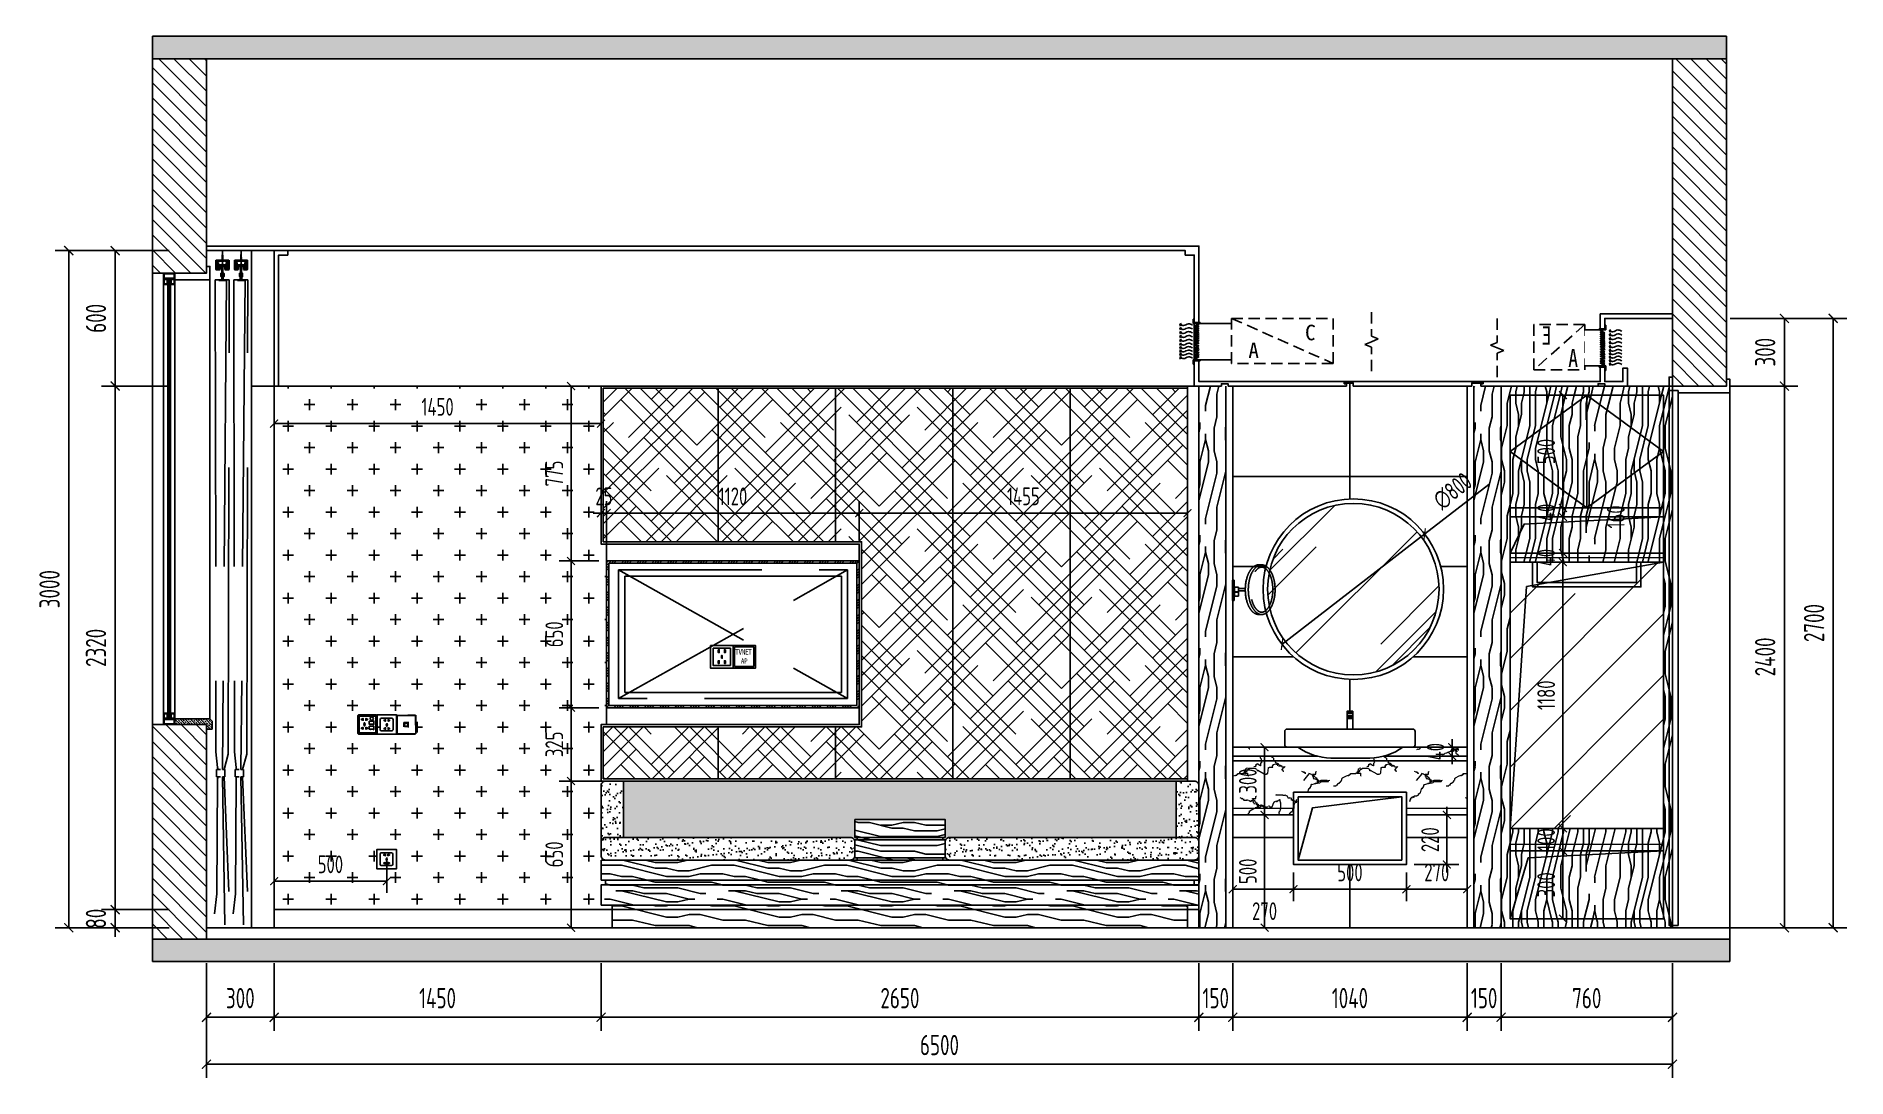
# Model space of a CAD drawing. Header units: millimetres. Extents: x 84706 to 149902, y -6776 to 26155.
# Drawn here: x 119112 to 127140, y 161 to 4776 of the extents above; entities that cross this region are included whole.
import ezdxf

# ---------------------------------------------------------------- set-up
doc = ezdxf.new("R2010")
doc.units = ezdxf.units.MM
doc.set_wipeout_variables(frame=1)
for name, pattern in [('ACAD_ISO03W100', [30, 12, -18]), ('CENTER2', [1.125, 0.75, -0.125, 0.125, -0.125]), ('DASH', [8.89, 6.35, -2.54]), ('DASHED2', [0.375, 0.25, -0.125]), ('HIDDEN2', [0.1875, 0.125, -0.0625])]:
    doc.linetypes.add(name, pattern=pattern)
doc.layers.get('Defpoints').update_dxf_attribs({"color": 250})
for name, color, linetype in [('D-大样Dim 2', 44, 'Continuous'), ('DD2-【地坪造型线】Floor', 251, 'Continuous'), ('EE1-【立面造型线（近看）】Elevation modelling line', 144, 'Continuous'), ('EE3-【立面窗、幕墙】Window', 12, 'Continuous'), ('EE5-【立面楼板、墙体】Eloorslab_wall', 150, 'Continuous'), ('EE7-【立面填充】Hatch', 250, 'Continuous'), ('EE8-【立面完成线】Finish', 20, 'Continuous'), ('EL', 3, 'Continuous'), ('EL-18Norm', 30, 'Continuous'), ('EL-FURN', 30, 'Continuous'), ('EL-开关面板', 1, 'Continuous'), ('EL-立面造型', 30, 'Continuous'), ('PM2-【门】Door', 148, 'Continuous'), ('PM3-【门套】Casing', 144, 'Continuous')]:
    doc.layers.add(name, color=color, linetype=linetype)
for name, color, linetype, lineweight in [('FC-Material【地坪分割线】', 138, 'Continuous', 0), ('FF-【活动成品家具】', 51, 'Continuous', 0), ('RC-Modelling【天花造型】', 30, 'Continuous', 0)]:
    doc.layers.add(name, color=color, linetype=linetype, lineweight=lineweight)
doc.styles.add('MT-DIM', font='ARCHS.SHX', dxfattribs={"width": 0.8})
doc.styles.add('STYLE2', font='', dxfattribs={"width": 0.8})
doc.styles.add('XZC', font='SIMPLEX.SHX', dxfattribs={"width": 0.7, "bigfont": 'hztxt.shx'})
doc.styles.add('宋体', font='', dxfattribs={"width": 0.8})
doc.styles.add('尺寸标注', font='ARCHS.SHX', dxfattribs={"width": 0.8})
doc.styles.add('说明文字1', font='simhei.ttf')
doc.styles.get('STYLE2').set_extended_font_data('NSimSun')
doc.styles.get('宋体').set_extended_font_data('SimSun')
doc.linetypes.add('LED_LINE', pattern='A,12.7,-5.08,["LED",XZC,S=2.54,R=0,X=-2.54,Y=-1.27],-6.35', length=24.13)
doc.dimstyles.new('海龙1：25', dxfattribs={"dimscale": 25, "dimtxt": 2.25, "dimasz": 1, "dimexe": 1.5, "dimexo": 1, "dimgap": 1, "dimtad": 1, "dimdec": 0, "dimrnd": 5, "dimdsep": 46, "dimtxsty": '尺寸标注', "dimblk": 'ARCHTICK', "dimblk1": 'ARCHTICK', "dimblk2": 'ARCHTICK', "dimcen": 1, "dimclrd": 44, "dimclre": 44, "dimclrt": 2, "dimadec": 0, "dimazin": 0, "dimtfac": 1, "dimtdec": 0, "dimtix": 1, "dimtmove": 2, "dimatfit": 3, "dimldrblk": 'hl_arrow2', "dimfxl": 0, "dimarcsym": 0})
pattern_1 = [(90, (-427.85, 0), (-500, 3e-14), [100, -150, 50, -200]), (90, (-440.35, 350), (-500, 3e-14), [100, -400]), (90, (-465.35, 300), (-500, 3e-14), [50, -450]), (90, (-477.85, 25), (-500, 3e-14), [25, -350, 25, -100]), (90, (-502.85, 200), (-500, 3e-14), [100, -150, 25, -225]), (90, (-515.35, 75), (-500, 3e-14), [75, -425]), (90, (-527.85, 200), (-500, 3e-14), [150, -350]), (90, (-540.35, 50), (-500, 3e-14), [100, -400]), (90, (-552.85, 250), (-500, 3e-14), [250, -250]), (90, (-577.85, 100), (-500, 3e-14), [50, -150, 100, -200]), (90, (-590.35, 450), (-500, 3e-14), [100, -400]), (90, (-602.85, 350), (-500, 3e-14), [50, -450]), (90, (-615.35, 250), (-500, 3e-14), [50, -450]), (90, (-627.85, 1e-14), (-500, 3e-14), [100, -400]), (90, (-640.35, 250), (-500, 3e-14), [100, -400]), (90, (-665.35, 250), (-500, 3e-14), [100, -100, 100, -200]), (90, (-690.35, 150), (-500, 3e-14), [50, -250, 100, -100]), (90, (-702.85, 250), (-500, 3e-14), [150, -350]), (90, (-727.85, 250), (-500, 3e-14), [100, -400]), (90, (-740.35, 50), (-500, 3e-14), [150, -200, 50, -100]), (90, (-765.35, 50), (-500, 3e-14), [250, -250]), (90, (-777.85, 350), (-500, 3e-14), [50, -450]), (90, (-790.35, 200), (-500, 3e-14), [100, -400]), (90, (-802.85, 100), (-500, 3e-14), [50, -200, 50, -200]), (90, (-815.35, 50), (-500, 3e-14), [50, -150, 100, -200]), (90, (-827.85, 150), (-500, 3e-14), [50, -250, 50, -150]), (90, (-840.35, 250), (-500, 3e-14), [150, -350]), (90, (-865.35, 50), (-500, 3e-14), [100, -400]), (90, (-877.85, 300), (-500, 3e-14), [50, -450]), (90, (-890.35, 400), (-500, 3e-14), [50, -450]), (104.03624, (-465.35, 350), (2e-08, 500), [51.5, -2010.0528]), (104.03624, (-577.85, 400), (2e-08, 500), [51.5, -2010.0528]), (104.03624, (-877.85, 350), (2e-08, 500), [51.5, -2010.0528]), (104.03624, (-690.35, 200), (2e-08, 500), [51.5, -2010.0528]), (104.03624, (-765.35, 300), (2e-08, 500), [51.5, -2010.0528]), (104.03624, (-727.85, 350), (2e-08, 500), [51.5, -2010.0528]), (104.03624, (-815.35, 100), (2e-08, 500), [51.5, -2010.0528]), (104.03624, (-790.35, 300), (2e-08, 500), [51.5, -2010.0528]), (104.03624, (-602.85, 400), (2e-08, 500), [103, -1958.5528]), (104.03624, (-640.35, 350), (2e-08, 500), [103, -1958.5528]), (104.03624, (-665.35, 350), (2e-08, 500), [103, -1958.5528]), (255.96376, (-502.85, 200), (2e-08, -500), [51.5, -103, 51.5, -1855.5528]), (255.96376, (-577.85, 100), (2e-08, -500), [51.5, -2010.0528]), (255.96376, (-802.85, 100), (2e-08, -500), [103, -1958.5528]), (284.03624, (-440.35, 350), (-2e-08, -500), [51.5, -2010.0528]), (75.96376, (-440.35, 450), (-2e-08, 500), [51.5, -2010.0528]), (75.96376, (-615.35, 300), (-2e-08, 500), [51.5, -2010.0528]), (75.96376, (-702.85, 400), (-2e-08, 500), [51.5, -2010.0528]), (75.96376, (-740.35, 200), (-2e-08, 500), [51.5, -2010.0528]), (75.96376, (-802.85, 150), (-2e-08, 500), [51.5, -2010.0528]), (75.96376, (-827.85, 200), (-2e-08, 500), [51.5, -2010.0528]), (75.96376, (-740.35, 200), (-2e-08, 500), [51.5, -2010.0528]), (75.96376, (-815.35, 350), (-2e-08, 500), [206, -1855.5528]), (75.96376, (-477.85, 50), (-2e-08, 500), [206, -1855.5528]), (75.96376, (-515.35, 100), (-2e-08, 500), [206, -1855.5528]), (75.96376, (-540.35, 150), (-2e-08, 500), [51.5, -103, 103, -1804.0528]), (75.96376, (-577.85, 150), (-2e-08, 500), [103, -103, 103, -1752.5528]), (75.96376, (-627.85, 100), (-2e-08, 500), [206, -1855.5528]), (75.96376, (-665.35, 50), (-2e-08, 500), [206, -1855.5528]), (75.96376, (-690.35, 50), (-2e-08, 500), [206, -1855.5528]), (75.96376, (-840.35, 400), (-2e-08, 500), [51.5, -2010.0528]), (75.96377, (-890.35, 450), (-0.0001, 500), [103, -1958.5528]), (75.96377, (-865.35, 150), (-0.0001, 500), [103, -1958.5528]), (75.96376, (-427.85, 100), (-9e-06, 500), [206, -1855.5528]), (75.96376, (-777.85, 400), (-9e-06, 500), [154.5, -1907.0528]), (75.96376, (-740.35, 450), (-9e-06, 500), [309, -1752.5528])]
pattern_2 = [(0, (-26393.3, -21598), (0, 500), [100, -150, 50, -200]), (0, (-26043.3, -21585.5), (0, 500), [100, -400]), (0, (-26093.3, -21560.5), (0, 500), [50, -450]), (0, (-26368.3, -21548), (0, 500), [25, -350, 25, -100]), (0, (-26193.3, -21523), (0, 500), [100, -150, 25, -225]), (0, (-26318.3, -21510.5), (0, 500), [75, -425]), (0, (-26193.3, -21498), (0, 500), [150, -350]), (0, (-26343.3, -21485.5), (0, 500), [100, -400]), (0, (-26143.3, -21473), (0, 500), [250, -250]), (0, (-26293.3, -21448), (0, 500), [50, -150, 100, -200]), (0, (-25943.3, -21435.5), (0, 500), [100, -400]), (0, (-26043.3, -21423), (0, 500), [50, -450]), (0, (-26143.3, -21410.5), (0, 500), [50, -450]), (0, (-26393.3, -21398), (0, 500), [100, -400]), (0, (-26143.3, -21385.5), (0, 500), [100, -400]), (0, (-26143.3, -21360.5), (0, 500), [100, -100, 100, -200]), (0, (-26243.3, -21335.5), (0, 500), [50, -250, 100, -100]), (0, (-26143.3, -21323), (0, 500), [150, -350]), (0, (-26143.3, -21298), (0, 500), [100, -400]), (0, (-26343.3, -21285.5), (0, 500), [150, -200, 50, -100]), (0, (-26343.3, -21260.5), (0, 500), [250, -250]), (0, (-26043.3, -21248), (0, 500), [50, -450]), (0, (-26193.3, -21235.5), (0, 500), [100, -400]), (0, (-26293.3, -21223), (0, 500), [50, -200, 50, -200]), (0, (-26343.3, -21210.5), (0, 500), [50, -150, 100, -200]), (0, (-26243.3, -21198), (0, 500), [50, -250, 50, -150]), (0, (-26143.3, -21185.5), (0, 500), [150, -350]), (0, (-26343.3, -21160.5), (0, 500), [100, -400]), (0, (-26093.3, -21148), (0, 500), [50, -450]), (0, (-25993.3, -21135.5), (0, 500), [50, -450]), (14.03624, (-26043.29, -21560.5), (500, -2e-08), [51.5, -2010.0528]), (14.03624, (-25993.29, -21448), (500, -2e-08), [51.5, -2010.0528]), (14.03624, (-26043.29, -21148), (500, -2e-08), [51.5, -2010.0528]), (14.03624, (-26193.29, -21335.5), (500, -2e-08), [51.5, -2010.0528]), (14.03624, (-26093.29, -21260.5), (500, -2e-08), [51.5, -2010.0528]), (14.03624, (-26043.29, -21298), (500, -2e-08), [51.5, -2010.0528]), (14.03624, (-26293.29, -21210.5), (500, -2e-08), [51.5, -2010.0528]), (14.03624, (-26093.29, -21235.5), (500, -2e-08), [51.5, -2010.0528]), (14.03624, (-25993.29, -21423), (500, -2e-08), [103, -1958.5528]), (14.03624, (-26043.29, -21385.5), (500, -2e-08), [103, -1958.5528]), (14.03624, (-26043.29, -21360.5), (500, -2e-08), [103, -1958.5528]), (165.96376, (-26193.29, -21523), (-500, -2e-08), [51.5, -103, 51.5, -1855.5528]), (165.96376, (-26293.29, -21448), (-500, -2e-08), [51.5, -2010.0528]), (165.96376, (-26293.29, -21223), (-500, -2e-08), [103, -1958.5528]), (194.03624, (-26043.29, -21585.5), (-500, 2e-08), [51.5, -2010.0528]), (345.96376, (-25943.29, -21585.5), (500, 2e-08), [51.5, -2010.0528]), (345.96376, (-26093.29, -21410.5), (500, 2e-08), [51.5, -2010.0528]), (345.96376, (-25993.29, -21323), (500, 2e-08), [51.5, -2010.0528]), (345.96376, (-26193.29, -21285.5), (500, 2e-08), [51.5, -2010.0528]), (345.96376, (-26243.29, -21223), (500, 2e-08), [51.5, -2010.0528]), (345.96376, (-26193.29, -21198), (500, 2e-08), [51.5, -2010.0528]), (345.96376, (-26193.29, -21285.5), (500, 2e-08), [51.5, -2010.0528]), (345.96376, (-26043.29, -21210.5), (500, 2e-08), [206, -1855.5528]), (345.96376, (-26343.29, -21548), (500, 2e-08), [206, -1855.5528]), (345.96376, (-26293.29, -21510.5), (500, 2e-08), [206, -1855.5528]), (345.96376, (-26243.29, -21485.5), (500, 2e-08), [51.5, -103, 103, -1804.0528]), (345.96376, (-26243.29, -21448), (500, 2e-08), [103, -103, 103, -1752.5528]), (345.96376, (-26293.29, -21398), (500, 2e-08), [206, -1855.5528]), (345.96376, (-26343.29, -21360.5), (500, 2e-08), [206, -1855.5528]), (345.96376, (-26343.29, -21335.5), (500, 2e-08), [206, -1855.5528]), (345.96376, (-25993.29, -21185.5), (500, 2e-08), [51.5, -2010.0528]), (345.96377, (-25943.29, -21135.5), (500, 0.0001), [103, -1958.5528]), (345.96377, (-26243.29, -21160.5), (500, 0.0001), [103, -1958.5528]), (345.96376, (-26293.29, -21598), (500, 9e-06), [206, -1855.5528]), (345.96376, (-25993.29, -21248), (500, 9e-06), [154.5, -1907.0528]), (345.96376, (-25943.29, -21285.5), (500, 9e-06), [309, -1752.5528])]
pattern_3 = [(0, (-26193.6, -21608), (0, 500), [100, -150, 50, -200]), (0, (-25843.6, -21595.5), (0, 500), [100, -400]), (0, (-25893.6, -21570.5), (0, 500), [50, -450]), (0, (-26168.6, -21558), (0, 500), [25, -350, 25, -100]), (0, (-25993.6, -21533), (0, 500), [100, -150, 25, -225]), (0, (-26118.6, -21520.5), (0, 500), [75, -425]), (0, (-25993.6, -21508), (0, 500), [150, -350]), (0, (-26143.6, -21495.5), (0, 500), [100, -400]), (0, (-25943.6, -21483), (0, 500), [250, -250]), (0, (-26093.6, -21458), (0, 500), [50, -150, 100, -200]), (0, (-25743.6, -21445.5), (0, 500), [100, -400]), (0, (-25843.6, -21433), (0, 500), [50, -450]), (0, (-25943.6, -21420.5), (0, 500), [50, -450]), (0, (-26193.6, -21408), (0, 500), [100, -400]), (0, (-25943.6, -21395.5), (0, 500), [100, -400]), (0, (-25943.6, -21370.5), (0, 500), [100, -100, 100, -200]), (0, (-26043.6, -21345.5), (0, 500), [50, -250, 100, -100]), (0, (-25943.6, -21333), (0, 500), [150, -350]), (0, (-25943.6, -21308), (0, 500), [100, -400]), (0, (-26143.6, -21295.5), (0, 500), [150, -200, 50, -100]), (0, (-26143.6, -21270.5), (0, 500), [250, -250]), (0, (-25843.6, -21258), (0, 500), [50, -450]), (0, (-25993.6, -21245.5), (0, 500), [100, -400]), (0, (-26093.6, -21233), (0, 500), [50, -200, 50, -200]), (0, (-26143.6, -21220.5), (0, 500), [50, -150, 100, -200]), (0, (-26043.6, -21208), (0, 500), [50, -250, 50, -150]), (0, (-25943.6, -21195.5), (0, 500), [150, -350]), (0, (-26143.6, -21170.5), (0, 500), [100, -400]), (0, (-25893.6, -21158), (0, 500), [50, -450]), (0, (-25793.6, -21145.5), (0, 500), [50, -450]), (14.03624, (-25843.62, -21570.5), (500, -2e-08), [51.5, -2010.0528]), (14.03624, (-25793.62, -21458), (500, -2e-08), [51.5, -2010.0528]), (14.03624, (-25843.62, -21158), (500, -2e-08), [51.5, -2010.0528]), (14.03624, (-25993.62, -21345.5), (500, -2e-08), [51.5, -2010.0528]), (14.03624, (-25893.62, -21270.5), (500, -2e-08), [51.5, -2010.0528]), (14.03624, (-25843.62, -21308), (500, -2e-08), [51.5, -2010.0528]), (14.03624, (-26093.62, -21220.5), (500, -2e-08), [51.5, -2010.0528]), (14.03624, (-25893.62, -21245.5), (500, -2e-08), [51.5, -2010.0528]), (14.03624, (-25793.62, -21433), (500, -2e-08), [103, -1958.5528]), (14.03624, (-25843.62, -21395.5), (500, -2e-08), [103, -1958.5528]), (14.03624, (-25843.62, -21370.5), (500, -2e-08), [103, -1958.5528]), (165.96376, (-25993.62, -21533), (-500, -2e-08), [51.5, -103, 51.5, -1855.5528]), (165.96376, (-26093.62, -21458), (-500, -2e-08), [51.5, -2010.0528]), (165.96376, (-26093.62, -21233), (-500, -2e-08), [103, -1958.5528]), (194.03624, (-25843.62, -21595.5), (-500, 2e-08), [51.5, -2010.0528]), (345.96376, (-25743.62, -21595.5), (500, 2e-08), [51.5, -2010.0528]), (345.96376, (-25893.62, -21420.5), (500, 2e-08), [51.5, -2010.0528]), (345.96376, (-25793.62, -21333), (500, 2e-08), [51.5, -2010.0528]), (345.96376, (-25993.62, -21295.5), (500, 2e-08), [51.5, -2010.0528]), (345.96376, (-26043.62, -21233), (500, 2e-08), [51.5, -2010.0528]), (345.96376, (-25993.62, -21208), (500, 2e-08), [51.5, -2010.0528]), (345.96376, (-25993.62, -21295.5), (500, 2e-08), [51.5, -2010.0528]), (345.96376, (-25843.62, -21220.5), (500, 2e-08), [206, -1855.5528]), (345.96376, (-26143.62, -21558), (500, 2e-08), [206, -1855.5528]), (345.96376, (-26093.62, -21520.5), (500, 2e-08), [206, -1855.5528]), (345.96376, (-26043.62, -21495.5), (500, 2e-08), [51.5, -103, 103, -1804.0528]), (345.96376, (-26043.62, -21458), (500, 2e-08), [103, -103, 103, -1752.5528]), (345.96376, (-26093.62, -21408), (500, 2e-08), [206, -1855.5528]), (345.96376, (-26143.62, -21370.5), (500, 2e-08), [206, -1855.5528]), (345.96376, (-26143.62, -21345.5), (500, 2e-08), [206, -1855.5528]), (345.96376, (-25793.62, -21195.5), (500, 2e-08), [51.5, -2010.0528]), (345.96377, (-25743.62, -21145.5), (500, 0.0001), [103, -1958.5528]), (345.96377, (-26043.62, -21170.5), (500, 0.0001), [103, -1958.5528]), (345.96376, (-26093.62, -21608), (500, 9e-06), [206, -1855.5528]), (345.96376, (-25793.62, -21258), (500, 9e-06), [154.5, -1907.0528]), (345.96376, (-25743.62, -21295.5), (500, 9e-06), [309, -1752.5528])]

msp = doc.modelspace()

# ---------------------------------------------------------------- blocks, each defined once
blk = doc.blocks.new('*U703')
at = {"layer": 'EL'}
h = blk.add_hatch(dxfattribs=at)
h.set_pattern_fill('ANSI33', color=8, scale=0.8, style=0)
h.set_pattern_definition([(45, (16750.1465, 8339.1535), (-3.59210245, 3.59210245), []), (45, (16753.7386, 8339.1535), (-3.59210245, 3.59210245), [2.54, -1.27])])
h.paths.add_polyline_path([(103382.4, 67740), (103382.4, 67754.5), (103378.1, 67754.5), (103378.1, 67744.4), (103368.6, 67744.4), (103368.6, 67779.2), (103418, 67779.2), (103418, 67744.4), (103408.6, 67744.4), (103408.6, 67754.5), (103404.2, 67754.5), (103404.2, 67740), (103422.4, 67740), (103422.4, 67783.6), (103364.3, 67783.6), (103364.3, 67740)])
h = blk.add_hatch(dxfattribs=at)
h.set_pattern_fill('ANSI33', color=8, scale=0.8, style=0)
h.set_pattern_definition([(45, (16832.6424, 8339.1535), (-3.59210245, 3.59210245), []), (45, (16836.2345, 8339.1535), (-3.59210245, 3.59210245), [2.54, -1.27])])
h.paths.add_polyline_path([(103464.9, 67740), (103464.9, 67754.5), (103460.6, 67754.5), (103460.6, 67744.4), (103451.1, 67744.4), (103451.1, 67779.2), (103500.5, 67779.2), (103500.5, 67744.4), (103491.1, 67744.4), (103491.1, 67754.5), (103486.7, 67754.5), (103486.7, 67740), (103504.9, 67740), (103504.9, 67783.6), (103446.8, 67783.6), (103446.8, 67740)])
at = {"layer": 'EL', "color": 1}
for p, q in [((103370.4, 67747.4), (103370.4, 67769.8)), ((103376.3, 67747.4), (103376.3, 67769.8)), ((103410.3, 67761.5), (103376.3, 67761.5)), ((103410.3, 67755.7), (103376.3, 67755.7)), ((103391.6, 67791.3), (103395, 67792.9)), ((103391.7, 67793.5), (103395, 67794.9)), ((103391.8, 67795.6), (103394.9, 67797)), ((103394.8, 67781), (103391.8, 67781)), ((103391.9, 67806.3), (103394.3, 67807.4)), ((103391.9, 67799.9), (103394.8, 67801.2)), ((103391.9, 67797.8), (103394.9, 67799.1)), ((103392, 67802), (103394.7, 67803.2)), ((103392, 67792), (103394.6, 67793.2)), ((103392, 67789.9), (103394.8, 67791.2)), ((103392.1, 67804.2), (103394.7, 67805.3)), ((103392.1, 67794.2), (103394.6, 67795.3)), ((103392.1, 67791), (103394.6, 67792.1)), ((103392.2, 67796.3), (103394.5, 67797.4)), ((103392.2, 67793.1), (103394.5, 67794.2)), ((103392.3, 67807.1), (103393.9, 67807.8)), ((103392.3, 67798.5), (103394.4, 67799.5)), ((103392.3, 67795.3), (103394.5, 67796.3)), ((103392.4, 67806), (103393.9, 67806.6)), ((103392.4, 67800.6), (103394.4, 67801.5)), ((103392.4, 67799.5), (103394.3, 67800.4)), ((103392.4, 67797.4), (103394.4, 67798.3)), ((103392.5, 67804.9), (103394.3, 67805.7)), ((103392.5, 67802.8), (103394.3, 67803.6)), ((103392.5, 67801.7), (103394.3, 67802.5)), ((103392.6, 67803.8), (103394.2, 67804.6)), ((103393.3, 67789.6), (103394.3, 67790)), ((103393.3, 67788.5), (103394.8, 67789.2)), ((103410.2, 67747.4), (103410.2, 67769.8)), ((103416.1, 67747.4), (103416.1, 67769.8)), ((103452.9, 67747.4), (103452.9, 67769.8)), ((103458.8, 67747.4), (103458.8, 67769.8)), ((103492.8, 67761.5), (103458.8, 67761.5)), ((103492.8, 67755.7), (103458.8, 67755.7)), ((103474.1, 67791.3), (103477.5, 67792.9)), ((103474.2, 67793.5), (103477.5, 67794.9)), ((103474.3, 67795.6), (103477.4, 67797)), ((103477.3, 67781), (103474.3, 67781)), ((103474.4, 67806.3), (103476.8, 67807.4)), ((103474.4, 67799.9), (103477.3, 67801.2)), ((103474.4, 67797.8), (103477.4, 67799.1)), ((103474.5, 67802), (103477.2, 67803.2)), ((103474.5, 67792), (103477.1, 67793.2)), ((103474.5, 67789.9), (103477.3, 67791.2)), ((103474.6, 67804.2), (103477.2, 67805.3)), ((103474.6, 67794.2), (103477.1, 67795.3)), ((103474.6, 67791), (103477.1, 67792.1)), ((103474.7, 67796.3), (103477, 67797.4)), ((103474.7, 67793.1), (103477, 67794.2)), ((103474.8, 67807.1), (103476.4, 67807.8)), ((103474.8, 67798.5), (103476.9, 67799.5)), ((103474.8, 67797.4), (103476.9, 67798.3)), ((103474.8, 67795.3), (103476.9, 67796.3)), ((103474.9, 67806), (103476.4, 67806.6)), ((103474.9, 67800.6), (103476.9, 67801.5)), ((103474.9, 67799.5), (103476.8, 67800.4)), ((103475, 67804.9), (103476.7, 67805.7)), ((103475, 67802.8), (103476.8, 67803.6)), ((103475, 67801.7), (103476.8, 67802.5)), ((103475.1, 67803.8), (103476.7, 67804.6)), ((103475.8, 67789.6), (103476.8, 67790)), ((103475.8, 67788.5), (103477.3, 67789.2)), ((103492.7, 67747.4), (103492.7, 67769.8)), ((103498.6, 67747.4), (103498.6, 67769.8))]:
    blk.add_line(p, q, dxfattribs=at)
at = {"layer": 'EL', "color": 8}
for p, q in [((103391.2, 67765.6), (103391.2, 67726.9)), ((103391.2, 67765.6), (103395.4, 67765.6)), ((103395.4, 67765.6), (103395.4, 67726.9)), ((103473.7, 67765.6), (103473.7, 67726.9)), ((103473.7, 67765.6), (103477.9, 67765.6)), ((103477.9, 67765.6), (103477.9, 67726.9)), ((103376.3, 67744.4), (103376.3, 67744.4)), ((103389.8, 67718.1), (103397, 67718.1)), ((103389.8, 67715.9), (103397, 67715.9)), ((103458.8, 67744.4), (103458.8, 67744.4)), ((103472.3, 67718.1), (103479.5, 67718.1)), ((103472.3, 67715.9), (103479.5, 67715.9))]:
    blk.add_line(p, q, dxfattribs=at)
at = {"layer": 'EL', "color": 8, "linetype": 'CENTER2'}
for p, q in [((103393.3, 67767.5), (103393.3, 67825.1)), ((103475.8, 67767.5), (103475.8, 67825.1))]:
    blk.add_line(p, q, dxfattribs=at)
at = {"layer": 'EL', "color": 8, "linetype": 'DASH', "ltscale": 200}
for p, q in [((103361.3, 67696.3), (103364.4, 65603.9)), ((103379.6, 67696.3), (103361.3, 67696.3)), ((103376.7, 67692.5), (103376.7, 67696.3)), ((103376.7, 67696.3), (103412.7, 67696.3)), ((103412.7, 67692.5), (103376.7, 67692.5)), ((103386.2, 67696.3), (103400.6, 67696.3)), ((103386.2, 67692.5), (103386.2, 67696.3)), ((103389.8, 67692.5), (103389.8, 67710.4)), ((103389.8, 67701), (103397, 67701)), ((103389.8, 67699.4), (103397, 67699.4)), ((103389.8, 67697.9), (103397, 67697.9)), ((103389.8, 67692.5), (103397, 67692.5)), ((103389.8, 67692.5), (103389.8, 67692.5)), ((103410.8, 67696.3), (103392.8, 65526.5)), ((103397, 67692.5), (103397, 67710.4)), ((103397, 67692.5), (103397, 67692.5)), ((103400.6, 67692.5), (103400.6, 67696.3)), ((103423.1, 67696.3), (103410.8, 67696.3)), ((103412.7, 67696.3), (103412.7, 67692.5)), ((103418.5, 65593.9), (103423.1, 67696.3)), ((103443.7, 67696.3), (103446.9, 65603.9)), ((103462.1, 67696.3), (103443.7, 67696.3)), ((103459.2, 67692.5), (103459.2, 67696.3)), ((103459.2, 67696.3), (103495.2, 67696.3)), ((103495.2, 67692.5), (103459.2, 67692.5)), ((103468.7, 67696.3), (103483.1, 67696.3)), ((103468.7, 67692.5), (103468.7, 67696.3)), ((103472.3, 67692.5), (103472.3, 67710.4)), ((103472.3, 67701), (103479.5, 67701)), ((103472.3, 67699.4), (103479.5, 67699.4)), ((103472.3, 67697.9), (103479.5, 67697.9)), ((103472.3, 67692.5), (103479.5, 67692.5)), ((103472.3, 67692.5), (103472.3, 67692.5)), ((103493.3, 67696.3), (103475.3, 65526.5)), ((103479.5, 67692.5), (103479.5, 67710.4)), ((103479.5, 67692.5), (103479.5, 67692.5)), ((103483.1, 67692.5), (103483.1, 67696.3)), ((103505.6, 67696.3), (103493.3, 67696.3)), ((103495.2, 67696.3), (103495.2, 67692.5)), ((103501, 65593.9), (103505.6, 67696.3)), ((103364.4, 65603.9), (103371.4, 65534.7)), ((103400.1, 65526.5), (103418.5, 65593.9)), ((103446.9, 65603.9), (103453.8, 65534.7)), ((103482.6, 65526.5), (103501, 65593.9)), ((103367.3, 65526.5), (103367.3, 65493)), ((103373.7, 65526.5), (103367.3, 65526.5)), ((103367.3, 65526.5), (103384.3, 65526.5)), ((103367.3, 65493), (103367.3, 65526.5)), ((103371.4, 65534.7), (103373.7, 65526.5)), ((103392.8, 65526.5), (103404.5, 65526.5)), ((103404.5, 65526.5), (103400.1, 65526.5)), ((103404.5, 65526.5), (103404.5, 65493)), ((103404.5, 65493), (103404.5, 65526.5)), ((103449.7, 65526.5), (103449.7, 65493)), ((103456.2, 65526.5), (103449.7, 65526.5)), ((103449.7, 65526.5), (103466.8, 65526.5)), ((103449.7, 65493), (103449.7, 65526.5)), ((103453.8, 65534.7), (103456.2, 65526.5)), ((103475.3, 65526.5), (103487, 65526.5)), ((103487, 65526.5), (103482.6, 65526.5)), ((103487, 65526.5), (103487, 65493)), ((103487, 65493), (103487, 65526.5)), ((103367.3, 65493), (103373.6, 65493)), ((103384.3, 65493), (103367.3, 65493)), ((103371.4, 65485.3), (103367.9, 64975.6)), ((103373.6, 65493), (103371.4, 65485.3)), ((103392.8, 65493), (103404.5, 64838.1)), ((103404.5, 65493), (103392.8, 65493)), ((103400.1, 65493), (103404.5, 65493)), ((103422, 64985.6), (103400.1, 65493)), ((103449.7, 65493), (103456.1, 65493)), ((103466.8, 65493), (103449.7, 65493)), ((103453.8, 65485.3), (103450.4, 64975.6)), ((103456.1, 65493), (103453.8, 65485.3)), ((103475.3, 65493), (103487, 64838.1)), ((103487, 65493), (103475.3, 65493)), ((103482.6, 65493), (103487, 65493)), ((103504.5, 64985.6), (103482.6, 65493)), ((103367.9, 64975.6), (103357.8, 64886.1)), ((103450.4, 64975.6), (103440.3, 64886.1))]:
    blk.add_line(p, q, dxfattribs=at)
at = {"layer": 'EL', "color": 2, "linetype": 'HIDDEN2'}
for points in [[(103382.4, 67740), (103382.4, 67754.5), (103378.1, 67754.5), (103378.1, 67744.4), (103368.6, 67744.4), (103368.6, 67779.2), (103418, 67779.2), (103418, 67744.4), (103408.6, 67744.4), (103408.6, 67754.5), (103404.2, 67754.5), (103404.2, 67740), (103422.4, 67740), (103422.4, 67783.6), (103364.3, 67783.6), (103364.3, 67740), (103382.4, 67740)], [(103464.9, 67740), (103464.9, 67754.5), (103460.6, 67754.5), (103460.6, 67744.4), (103451.1, 67744.4), (103451.1, 67779.2), (103500.5, 67779.2), (103500.5, 67744.4), (103491.1, 67744.4), (103491.1, 67754.5), (103486.7, 67754.5), (103486.7, 67740), (103504.9, 67740), (103504.9, 67783.6), (103446.8, 67783.6), (103446.8, 67740), (103464.9, 67740)]]:
    blk.add_lwpolyline(points, dxfattribs=at)
at = {"layer": 'EL', "color": 8}
for points in [[(103389.1, 67764.1), (103397.4, 67764.1), (103397.4, 67761.5), (103389.1, 67761.5)], [(103389.1, 67755.7), (103397.4, 67755.7), (103397.4, 67753.1), (103389.1, 67753.1)], [(103471.6, 67764.1), (103479.9, 67764.1), (103479.9, 67761.5), (103471.6, 67761.5)], [(103471.6, 67755.7), (103479.9, 67755.7), (103479.9, 67753.1), (103471.6, 67753.1)], [(103390.2, 67726.9), (103396.4, 67726.9), (103396.4, 67727.5), (103390.2, 67727.5)], [(103472.7, 67726.9), (103478.9, 67726.9), (103478.9, 67727.5), (103472.7, 67727.5)]]:
    blk.add_lwpolyline(points, close=True, dxfattribs=at)
at = {"layer": 'EL', "color": 1}
for points in [[(103396.3, 67779.2), (103394, 67779.2), (103394, 67780.1), (103392.7, 67780.1), (103392.7, 67779.2), (103390.3, 67779.2), (103391.8, 67781), (103391.8, 67789.9), (103392, 67789.9), (103392.1, 67791), (103391.6, 67791.3), (103392, 67792), (103392.2, 67793.1), (103391.7, 67793.5), (103392.1, 67794.2), (103392.3, 67795.3), (103391.8, 67795.6), (103392.2, 67796.3), (103392.4, 67797.4), (103391.9, 67797.8), (103392.3, 67798.5), (103392.4, 67799.5), (103391.9, 67799.9), (103392.4, 67800.6), (103392.5, 67801.7), (103392, 67802), (103392.5, 67802.8), (103392.6, 67803.8), (103392.1, 67804.2), (103392.5, 67804.9), (103392.7, 67806), (103392.2, 67806.3), (103392.6, 67807.1), (103393.3, 67809.2), (103394.2, 67807.8), (103394.6, 67807.4), (103394.1, 67806.6), (103394.3, 67805.7), (103394.7, 67805.3), (103394.2, 67804.6), (103394.3, 67803.6), (103394.7, 67803.2), (103394.3, 67802.5), (103394.4, 67801.5), (103394.8, 67801.2), (103394.3, 67800.4), (103394.4, 67799.5), (103394.9, 67799.1), (103394.4, 67798.3), (103394.5, 67797.4), (103394.9, 67797), (103394.5, 67796.3), (103394.6, 67795.3), (103395, 67794.9), (103394.5, 67794.2), (103394.6, 67793.2), (103395, 67792.9), (103394.6, 67792.1), (103394.8, 67791.2), (103394.3, 67790), (103394.8, 67789.2), (103394.8, 67781)], [(103478.8, 67779.2), (103476.5, 67779.2), (103476.5, 67780.1), (103475.2, 67780.1), (103475.2, 67779.2), (103472.8, 67779.2), (103474.3, 67781), (103474.3, 67789.9), (103474.5, 67789.9), (103474.6, 67791), (103474.1, 67791.3), (103474.5, 67792), (103474.7, 67793.1), (103474.2, 67793.5), (103474.6, 67794.2), (103474.8, 67795.3), (103474.3, 67795.6), (103474.7, 67796.3), (103474.8, 67797.4), (103474.4, 67797.8), (103474.8, 67798.5), (103474.9, 67799.5), (103474.4, 67799.9), (103474.9, 67800.6), (103475, 67801.7), (103474.5, 67802), (103475, 67802.8), (103475.1, 67803.8), (103474.6, 67804.2), (103475, 67804.9), (103475.2, 67806), (103474.7, 67806.3), (103475.1, 67807.1), (103475.8, 67809.2), (103476.7, 67807.8), (103477.1, 67807.4), (103476.6, 67806.6), (103476.7, 67805.7), (103477.2, 67805.3), (103476.7, 67804.6), (103476.8, 67803.6), (103477.2, 67803.2), (103476.8, 67802.5), (103476.9, 67801.5), (103477.3, 67801.2), (103476.8, 67800.4), (103476.9, 67799.5), (103477.4, 67799.1), (103476.9, 67798.3), (103477, 67797.4), (103477.4, 67797), (103476.9, 67796.3), (103477.1, 67795.3), (103477.5, 67794.9), (103477, 67794.2), (103477.1, 67793.2), (103477.5, 67792.9), (103477.1, 67792.1), (103477.3, 67791.2), (103476.8, 67790), (103477.3, 67789.2), (103477.3, 67781)]]:
    blk.add_lwpolyline(points, close=True, dxfattribs=at)
at = {"layer": 'EL', "color": 8}
for points in [[(103397, 67710.4), (103400.3, 67710.4), (103400.3, 67723.6, 0.414214), (103397, 67726.9), (103389.8, 67726.9, 0.414214), (103386.5, 67723.6), (103386.5, 67710.4), (103389.8, 67710.4)], [(103479.5, 67710.4), (103482.8, 67710.4), (103482.8, 67723.6, 0.414214), (103479.5, 67726.9), (103472.3, 67726.9, 0.414214), (103469, 67723.6), (103469, 67710.4), (103472.3, 67710.4)]]:
    blk.add_lwpolyline(points, format="xyb", dxfattribs=at)
for points in [[(103397, 67710.4), (103397, 67723.6), (103389.8, 67723.6), (103389.8, 67710.4)], [(103479.5, 67710.4), (103479.5, 67723.6), (103472.3, 67723.6), (103472.3, 67710.4)]]:
    blk.add_lwpolyline(points, dxfattribs=at)
at = {"layer": 'EL', "color": 1}
for centre, start, end in [((103373.4, 67769.8), 0, 180), ((103413.1, 67769.8), 0, 180), ((103455.9, 67769.8), 0, 180), ((103495.6, 67769.8), 0, 180), ((103373.4, 67747.4), 180, 0), ((103413.1, 67747.4), 180, 0), ((103455.9, 67747.4), 180, 0), ((103495.6, 67747.4), 180, 0)]:
    blk.add_arc(centre, 2.96, start, end, dxfattribs=at)
blk = doc.blocks.new('A$C2A6E0D65')
at = {"layer": 'EL-立面造型', "color": 1, "linetype": 'DASH', "ltscale": 100}
for p, q in [((-128.8, 67.5), (-115.5, 67.5)), ((-56.2, -37.5), (-25.7, -37.5)), ((-56.2, -47.5), (-25.7, -47.5)), ((-25.7, -51.7), (-8.5, -51.7)), ((-25.7, -53), (-8.5, -53)), ((-25, -51.7), (-25, -53)), ((-9.2, -51.7), (-9.2, -53)), ((-6.1, -55.2), (-8.5, -55.2)), ((-6.1, -69.5), (-8.5, -69.5)), ((-128.8, -152.5), (-115.5, -152.5))]:
    blk.add_line(p, q, dxfattribs=at)
blk.add_lwpolyline([(-6.1, 0), (0, 0), (0, -90), (-6.1, -90)], close=True, dxfattribs=at)
for points in [[(-8.5, -51.7), (-8.5, -31.8), (-25.7, -31.8), (-25.7, -51.7)], [(-25.7, -53), (-25.7, -71.6), (-8.5, -71.6), (-8.5, -53)]]:
    blk.add_lwpolyline(points, dxfattribs=at)
at = {"layer": 'EL-立面造型', "color": 1, "linetype": 'DASH', "ltscale": 100, "extrusion": (0, 0, -1)}
blk.add_ellipse((-128.8, -42.5), major_axis=(0, 110), ratio=0.540151, dxfattribs=at)
blk.add_ellipse((-115.5, -42.5), major_axis=(0, 110), ratio=0.540151, start_param=0, end_param=3.141593, dxfattribs=at)
at = {"layer": 'EL-立面造型', "color": 8, "linetype": 'DASH', "ltscale": 50}
blk.add_open_spline([(-128.8, 57.5), (-127.1, 57.5), (-125.4, 57.3), (-122, 56.5), (-120.2, 55.9), (-116.7, 54.3), (-114.9, 53.2), (-110.5, 50.1), (-107.9, 47.7), (-102.7, 41.9), (-100.2, 38.4), (-95.5, 30.7), (-93.3, 26.4), (-89.3, 16.9), (-87.5, 11.8), (-84.4, 1), (-83.1, -4.7), (-81, -16.4), (-80.3, -22.5), (-79.4, -34.7), (-79.2, -41), (-79.5, -53.3), (-80, -59.5), (-81.5, -71.6), (-82.5, -77.5), (-85.1, -88.8), (-86.6, -94.2), (-90.2, -104.4), (-92.2, -109.1), (-96.2, -116.9), (-98.1, -120.1), (-102.1, -125.9), (-104.1, -128.5), (-108.3, -133), (-110.3, -134.9), (-114.5, -138), (-116.6, -139.2), (-120.6, -141.1), (-122.6, -141.7), (-126.5, -142.5), (-128.4, -142.6), (-131.9, -142.3), (-133.4, -142.1), (-136.5, -141.2), (-138, -140.6), (-141.4, -138.9), (-143.2, -137.8), (-146.8, -135.2), (-148.6, -133.6), (-152.2, -129.9), (-153.9, -127.8), (-157.4, -123.2), (-159.1, -120.6), (-163.2, -113.5), (-165.5, -108.6), (-169.7, -97.9), (-171.5, -92.1), (-174.5, -79.9), (-175.7, -73.5), (-177.5, -60.4), (-178, -53.7), (-178.3, -39.2), (-178, -31.4), (-176.5, -16.5), (-175.4, -9.5), (-172.4, 4), (-170.5, 10.4), (-166.1, 22.3), (-163.6, 27.7), (-158.7, 36.4), (-156.3, 39.9), (-151.3, 45.9), (-148.8, 48.5), (-144.1, 52.2), (-142, 53.6), (-137.9, 55.7), (-135.9, 56.4), (-132.1, 57.3), (-130.5, 57.5), (-128.8, 57.5)], degree=3, knots=[0, 0, 0, 0, 0.123374, 0.123374, 0.246749, 0.246749, 0.370123, 0.370123, 0.548001, 0.548001, 0.725879, 0.725879, 0.903758, 0.903758, 1.081636, 1.081636, 1.259514, 1.259514, 1.437392, 1.437392, 1.61527, 1.61527, 1.793149, 1.793149, 1.971027, 1.971027, 2.148905, 2.148905, 2.326783, 2.326783, 2.470736, 2.470736, 2.61469, 2.61469, 2.756228, 2.756228, 2.897766, 2.897766, 3.039304, 3.039304, 3.180842, 3.180842, 3.291506, 3.291506, 3.40217, 3.40217, 3.52487, 3.52487, 3.647569, 3.647569, 3.770268, 3.770268, 3.892967, 3.892967, 4.087302, 4.087302, 4.281638, 4.281638, 4.475974, 4.475974, 4.670309, 4.670309, 4.892746, 4.892746, 5.103761, 5.103761, 5.314776, 5.314776, 5.525791, 5.525791, 5.698456, 5.698456, 5.871122, 5.871122, 6.014884, 6.014884, 6.158645, 6.158645, 6.283185, 6.283185, 6.283185, 6.283185], dxfattribs=at)
blk = doc.blocks.new('juuyk')
at = {"layer": 'DD2-【地坪造型线】Floor'}
h = blk.add_hatch(dxfattribs=at)
h.set_pattern_fill('AR-RROOF', color=250, scale=20, angle=45)
h.set_pattern_definition([(45, (-427.85, 0), (431.0523, 1149.4728), [7620, -1016, 2540, -508]), (45, (-129.7, 657.35), (-836.96, 118.5394), [1524, -167.64, 3048, -381]), (45, (-553.57, 484.93), (1627.2224, 2108.5641), [4064, -711.2, 2032, -508])])
h.paths.add_polyline_path([(129175.4, 23856.7), (128495.4, 23856.7), (128495.4, 22676.7), (129175.4, 22676.7)])
at = {"layer": 'EE1-【立面造型线（近看）】Elevation modelling line'}
h = blk.add_hatch(dxfattribs=at)
h.set_pattern_fill('木纹面5', color=250, scale=500, angle=90, double=1, pattern_type=2)
h.set_pattern_definition(pattern_1)
h.paths.add_polyline_path([(129215.4, 24636.7), (128455.4, 24636.7), (128455.4, 22236.7), (129215.4, 22236.7)])
h.paths.add_polyline_path([(129175.4, 22276.7), (128495.4, 22276.7), (128495.4, 24596.7), (128835.4, 24596.7), (129175.4, 24596.7), (129175.4, 24096.7)], flags=16)
h.paths.add_polyline_path([(129075.4, 23746.7), (128595.4, 23746.7), (128595.4, 23856.7), (129075.4, 23856.7)], flags=0)
h.paths.add_polyline_path([(128835.4, 24096.7), (128495.4, 24346.7), (128835.4, 24596.7), (129175.4, 24346.7)], flags=0)
h = blk.add_hatch(dxfattribs=at)
h.set_pattern_fill('木纹面5', color=250, scale=500, angle=90, double=1, pattern_type=2)
h.set_pattern_definition(pattern_1)
h.paths.add_polyline_path([(129175.4, 24596.7), (128495.4, 24596.7), (128495.4, 23856.7), (129175.4, 23856.7)])
h = blk.add_hatch(dxfattribs=at)
h.set_pattern_fill('木纹面5', color=250, scale=500, angle=90, double=1, pattern_type=2)
h.set_pattern_definition(pattern_1)
h.paths.add_polyline_path([(129175.4, 22676.7), (128495.4, 22676.7), (128495.4, 22276.7), (129175.4, 22276.7)])
at = {"layer": 'EL-立面造型'}
for p, q in [((128495.4, 24096.7), (129175.4, 24096.7)), ((128495.4, 24056.7), (129175.4, 24056.7)), ((128495.4, 23896.7), (129175.4, 23896.7)), ((128495.4, 23856.7), (129175.4, 23856.7)), ((128495.4, 22676.7), (129175.4, 22676.7)), ((128495.4, 22576.7), (129175.4, 22576.7))]:
    blk.add_line(p, q, dxfattribs=at)
for points in [[(128455.4, 24636.7), (129215.4, 24636.7), (129215.4, 22236.7), (128455.4, 22236.7)], [(128495.4, 24596.7), (129175.4, 24596.7), (129175.4, 22276.7), (128495.4, 22276.7)], [(128835.4, 24596.7), (128495.4, 24596.7), (128495.4, 24096.7), (128835.4, 24096.7)], [(128835.4, 24596.7), (129175.4, 24596.7), (129175.4, 24096.7), (128835.4, 24096.7)]]:
    blk.add_lwpolyline(points, close=True, dxfattribs=at)
at = {"layer": 'EL-立面造型', "color": 12}
for points in [[(128835.4, 24596.7), (128495.4, 24346.7), (128835.4, 24096.7)], [(128835.4, 24596.7), (129175.4, 24346.7), (128835.4, 24096.7)], [(129175.4, 24056.7), (128557.6, 24025.1), (128495.4, 23896.7)], [(129175.4, 23856.7), (128568.4, 23748.3), (128495.4, 22676.7)], [(129175.4, 22576.7), (128575.9, 22546.5), (128495.4, 22276.7)]]:
    blk.add_lwpolyline(points, dxfattribs=at)
at = {"layer": 'EL-立面造型', "color": 38}
blk.add_lwpolyline([(129055.4, 23856.7), (129055.4, 23766.7), (128615.4, 23766.7), (128615.4, 23856.7), (128595.4, 23856.7), (128595.4, 23746.7), (129075.4, 23746.7), (129075.4, 23856.7), (129055.4, 23856.7)], dxfattribs=at)
at = {"layer": 'RC-Modelling【天花造型】', "color": 1, "linetype": 'LED_LINE', "ltscale": 0.5}
for p, q in [((128495.4, 23876.7), (129175.4, 23876.7)), ((128495.4, 22606.7), (129175.4, 22606.7))]:
    blk.add_line(p, q, dxfattribs=at)
blk = doc.blocks.new('*U1041')
at = {"layer": 'EE7-【立面填充】Hatch'}
h = blk.add_hatch(dxfattribs=at)
h.set_pattern_fill('YPSGT-钢筋混凝土', color=256, scale=200, pattern_type=2)
h.set_pattern_definition([(45, (0, 0), (-28.284271, 28.284271), []), (50, (0, 0), (143.45204, -12.550436), [15, -165]), (355, (0, 0), (-27.75027, 150.43842), [12, -132]), (100.4514, (11.95, -1.05), (115.70187, 137.8879), [12.74804, -140.22842]), (46.1842, (0, 40), (213.44822, -33.1038), [22.5, -247.5]), (96.6356, (17.79, 37.24), (186.93254, 194.82358), [19.12206, -210.3426]), (351.1842, (0, 40), (186.9324, 194.82373), [18, -198]), (21, (20, 30), (119.38141, -80.523786), [15, -165]), (326, (20, 30), (48.66306, 145.03), [12, -132]), (71.4514, (29.95, 23.29), (168.04452, 64.5061), [12.74804, -140.22842]), (37.5, (0, 0), (2.431971, 66.578771), [0, -130.4, 0, -134, 0, -132.5]), (7.5, (0, 0), (52.613907, 78.882342), [0, -76.4, 0, -127.4, 0, -50.5]), (327.5, (-44.6, 0), (106.764487, -4.510974), [0, -50, 0, -156, 0, -207]), (317.5, (-64.6, 0), (116.637234, 20.020996), [0, -65, 0, -103.6, 0, -147])])
h.paths.add_polyline_path([(150979.9, -83129), (150979.9, -83029), (143999.9, -83029), (143999.9, -83129)])
h = blk.add_hatch(dxfattribs=at)
h.set_pattern_fill('ANSI31', color=256, scale=15)
h.set_pattern_definition([(45, (0, -750), (-33.67596, 33.67596), [])])
h.paths.add_polyline_path([(144239.9, -83129), (143999.9, -83129), (143999.9, -84579), (144239.9, -84579), (144239.9, -84539)])
h = blk.add_hatch(dxfattribs=at)
h.set_pattern_fill('ANSI31', color=256, scale=15)
h.paths.add_polyline_path([(150739.9, -84079), (150979.9, -84079), (150979.9, -83129), (150739.9, -83129)])
h = blk.add_hatch(dxfattribs=at)
h.set_pattern_fill('ANSI31', color=256, scale=15)
h.set_pattern_definition([(45, (0, -1100), (-33.67596, 33.67596), [])])
h.paths.add_polyline_path([(150739.9, -87029), (150979.9, -87029), (150979.9, -86079), (150739.9, -86079)])
h = blk.add_hatch(dxfattribs=at)
h.set_pattern_fill('YPSGT-钢筋混凝土', color=256, scale=200, pattern_type=2)
h.set_pattern_definition([(45, (0, -1100), (-28.284271, 28.284271), []), (50, (0, -1100), (143.45204, -12.550436), [15, -165]), (355, (0, -1100), (-27.75027, 150.43842), [12, -132]), (100.4514, (11.95, -1101.05), (115.70187, 137.8879), [12.74804, -140.22842]), (46.1842, (0, -1060), (213.44822, -33.1038), [22.5, -247.5]), (96.6356, (17.79, -1062.76), (186.93254, 194.82358), [19.12206, -210.3426]), (351.1842, (0, -1060), (186.9324, 194.82373), [18, -198]), (21, (20, -1070), (119.38141, -80.523786), [15, -165]), (326, (20, -1070), (48.66306, 145.03), [12, -132]), (71.4514, (29.95, -1076.71), (168.04452, 64.5061), [12.74804, -140.22842]), (37.5, (0, -1100), (2.431971, 66.578771), [0, -130.4, 0, -134, 0, -132.5]), (7.5, (0, -1100), (52.613907, 78.882342), [0, -76.4, 0, -127.4, 0, -50.5]), (327.5, (-44.6, -1100), (106.764487, -4.510974), [0, -50, 0, -156, 0, -207]), (317.5, (-64.6, -1100), (116.637234, 20.020996), [0, -65, 0, -103.6, 0, -147])])
h.paths.add_polyline_path([(143984.9, -87029), (143984.9, -87129), (150979.9, -87129), (150979.9, -87029)])
at = {"layer": 'EE8-【立面完成线】Finish'}
h = blk.add_hatch(dxfattribs=at)
h.set_pattern_fill('ANSI33', color=251, scale=2.519685, angle=180, style=0)
h.set_pattern_definition([(225, (138969.727, -86928.982), (11.313708, -11.313708), []), (225, (138958.414, -86928.982), (11.313708, -11.313708), [8, -4])])
h.paths.add_polyline_path([(150879.9, -86079), (150879.9, -86054), (150724.9, -86054), (150714.9, -86064), (150714.9, -86099), (150739.9, -86099), (150739.9, -86079)])
blk.add_line((144254.9, -86969), (144214.9, -86969))
at = {"layer": 'EE3-【立面窗、幕墙】Window', "color": 251}
for p, q in [((150879.9, -84104), (150879.9, -84079)), ((150879.9, -84079), (150929.9, -84079)), ((150929.9, -84104), (150879.9, -84104)), ((150879.9, -84129), (150879.9, -84104)), ((150879.9, -84104), (150898.9, -84104)), ((150879.9, -84129), (150879.9, -86054)), ((150898.9, -84129), (150879.9, -84129)), ((150882.9, -84101), (150882.9, -84082)), ((150882.9, -84082), (150926.9, -84082)), ((150926.9, -84101), (150882.9, -84101)), ((150882.9, -84126), (150882.9, -84107)), ((150882.9, -84107), (150895.9, -84107)), ((150895.9, -84126), (150882.9, -84126)), ((150895.9, -84107), (150895.9, -84126)), ((150898.9, -84104), (150898.9, -84129)), ((150929.9, -84104), (150910.9, -84104)), ((150910.9, -84104), (150910.9, -84129)), ((150910.9, -84129), (150929.9, -84129)), ((150926.9, -84107), (150913.9, -84107)), ((150913.9, -84107), (150913.9, -84126)), ((150913.9, -84126), (150926.9, -84126)), ((150926.9, -84082), (150926.9, -84101)), ((150926.9, -84126), (150926.9, -84107)), ((150929.9, -84079), (150929.9, -84104)), ((150929.9, -84129), (150929.9, -84104)), ((150929.9, -84129), (150929.9, -86054)), ((150898.9, -86029), (150879.9, -86029)), ((150879.9, -86029), (150879.9, -86054)), ((150879.9, -86054), (150879.9, -86079)), ((150929.9, -86054), (150879.9, -86054)), ((150879.9, -86054), (150898.9, -86054)), ((150895.9, -86032), (150882.9, -86032)), ((150882.9, -86032), (150882.9, -86051)), ((150882.9, -86051), (150895.9, -86051)), ((150882.9, -86057), (150882.9, -86076)), ((150926.9, -86057), (150882.9, -86057)), ((150895.9, -86051), (150895.9, -86032)), ((150898.9, -86054), (150898.9, -86029)), ((150910.9, -86029), (150929.9, -86029)), ((150910.9, -86054), (150910.9, -86029)), ((150929.9, -86054), (150910.9, -86054)), ((150913.9, -86032), (150926.9, -86032)), ((150913.9, -86051), (150913.9, -86032)), ((150926.9, -86051), (150913.9, -86051)), ((150926.9, -86032), (150926.9, -86051)), ((150926.9, -86076), (150926.9, -86057)), ((150929.9, -86029), (150929.9, -86054)), ((150929.9, -86079), (150929.9, -86054)), ((150879.9, -86079), (150929.9, -86079)), ((150882.9, -86076), (150926.9, -86076))]:
    blk.add_line(p, q, dxfattribs=at)
at = {"layer": 'EE3-【立面窗、幕墙】Window'}
for p, q in [((150898.9, -84104), (150898.9, -86054)), ((150904.9, -84104), (150904.9, -86054)), ((150910.9, -84104), (150910.9, -86054))]:
    blk.add_line(p, q, dxfattribs=at)
at = {"layer": 'EE5-【立面楼板、墙体】Eloorslab_wall'}
for p, q in [((150979.9, -83029), (143999.9, -83029)), ((143999.9, -83029), (143999.9, -83129)), ((150979.9, -83129), (150979.9, -83029)), ((150979.9, -83129), (143999.9, -83129)), ((143999.9, -83129), (143999.9, -84579)), ((144239.9, -83129), (144239.9, -84579)), ((150739.9, -86079), (150979.9, -86079)), ((150739.9, -86079), (150739.9, -87029)), ((150979.9, -86079), (150979.9, -87029)), ((143984.9, -86979), (143984.9, -87029)), ((150979.9, -87029), (143984.9, -87029)), ((143984.9, -87029), (143984.9, -87129)), ((150979.9, -87029), (150979.9, -87129)), ((150979.9, -87129), (143984.9, -87129))]:
    blk.add_line(p, q, dxfattribs=at)
at = {"layer": 'EE5-【立面楼板、墙体】Eloorslab_wall', "color": 251}
blk.add_line((150979.9, -84079), (150979.9, -86079), dxfattribs=at)
at = {"layer": 'EE5-【立面楼板、墙体】Eloorslab_wall'}
blk.add_lwpolyline([(150739.9, -83129), (150979.9, -83129), (150979.9, -84079), (150739.9, -84079)], close=True, dxfattribs=at)
at = {"layer": 'EE8-【立面完成线】Finish'}
blk.add_line((150739.9, -86979), (143984.9, -86979), dxfattribs=at)
blk.add_lwpolyline([(150879.9, -86079), (150879.9, -86054), (150724.9, -86054), (150714.9, -86064), (150714.9, -86099), (150739.9, -86099), (150739.9, -86079)], close=True, dxfattribs=at)
at = {"layer": 'PM2-【门】Door'}
blk.add_lwpolyline([(144214.9, -84599), (144254.9, -84599), (144254.9, -86969), (144214.9, -86969)], close=True, dxfattribs=at)
at = {"layer": 'PM3-【门套】Casing', "color": 251}
blk.add_line((150724.9, -84109), (150724.9, -86054), dxfattribs=at)
at = {"layer": 'PM3-【门套】Casing'}
for p, q in [((143984.9, -84609), (143984.9, -86979)), ((144239.9, -86969), (144239.9, -86979))]:
    blk.add_line(p, q, dxfattribs=at)
for points in [[(150879.9, -84079), (150879.9, -84109), (150724.9, -84109), (150724.9, -84049), (150739.9, -84049), (150739.9, -84079), (150879.9, -84079)], [(144239.9, -84539), (144254.9, -84539), (144254.9, -84599), (144214.9, -84599), (144214.9, -84609), (143984.9, -84609), (143984.9, -84549), (143999.9, -84549), (143999.9, -84579), (144239.9, -84579), (144239.9, -84539)]]:
    blk.add_lwpolyline(points, dxfattribs=at)
blk = doc.blocks.new('_ArchTick')
at = {"color": 2, "linetype": 'ByBlock', "const_width": 0.15}
blk.add_lwpolyline([(-0.5, -0.5), (0.5, 0.5)], dxfattribs=at)
blk = doc.blocks.new('*D890')
at = {"layer": 'Defpoints', "color": 0, "transparency": 16777216}
for p in [(119867.4, 825.7), (120167.4, 825.7), (120167.4, 428.8)]:
    blk.add_point(p, dxfattribs=at)
at = {"layer": 'EE1-【立面造型线（近看）】Elevation modelling line', "color": 44, "lineweight": -2, "transparency": 16777216}
for p, q in [((119867.4, 668.8), (119867.4, 368.8)), ((120167.4, 668.8), (120167.4, 368.8)), ((119867.4, 428.8), (120167.4, 428.8))]:
    blk.add_line(p, q, dxfattribs=at)
at = {"layer": 'EE1-【立面造型线（近看）】Elevation modelling line', "color": 44, "lineweight": -2, "transparency": 16777216, "xscale": 40, "yscale": 40, "zscale": 40, "rotation": 180}
blk.add_blockref('_ArchTick', (119867.4, 428.8), dxfattribs=at)
at = {"layer": 'EE1-【立面造型线（近看）】Elevation modelling line', "color": 44, "lineweight": -2, "transparency": 16777216, "xscale": 40, "yscale": 40, "zscale": 40}
blk.add_blockref('_ArchTick', (120167.4, 428.8), dxfattribs=at)
at = {"layer": 'EE1-【立面造型线（近看）】Elevation modelling line', "color": 2, "transparency": 16777216, "insert": (120017.4, 513.8), "char_height": 90, "attachment_point": 5, "style": '尺寸标注'}
blk.add_mtext('300', dxfattribs=at)
blk = doc.blocks.new('hl_arrow2')
at = {"color": 2}
blk.add_line((-0.22, 0), (-1, 0), dxfattribs=at)
blk.add_lwpolyline([(-0.22, 0), (-0.86, -0.69), (-0.65, -0.86), (0, 0), (-0.65, 0.86), (-0.86, 0.69)], close=True, dxfattribs=at)
for points in [[(-0.86, 0.69), (-0.65, 0.86), (-0.22, 0), (0, 0)], [(-0.86, -0.69), (-0.65, -0.86), (-0.22, 0), (0, 0)]]:
    blk.add_solid(points, dxfattribs=at)
blk = doc.blocks.new('*D891')
at = {"layer": 'Defpoints', "color": 0, "transparency": 16777216}
for p in [(121616.7, 1015.7), (124267.4, 825.7), (124267.4, 428.8)]:
    blk.add_point(p, dxfattribs=at)
at = {"layer": 'EE1-【立面造型线（近看）】Elevation modelling line', "color": 44, "lineweight": -2, "transparency": 16777216}
for p, q in [((121616.7, 668.8), (121616.7, 368.8)), ((124267.4, 668.8), (124267.4, 368.8)), ((121616.7, 428.8), (124267.4, 428.8))]:
    blk.add_line(p, q, dxfattribs=at)
at = {"layer": 'EE1-【立面造型线（近看）】Elevation modelling line', "color": 44, "lineweight": -2, "transparency": 16777216, "xscale": 40, "yscale": 40, "zscale": 40, "rotation": 180}
blk.add_blockref('_ArchTick', (121616.7, 428.8), dxfattribs=at)
at = {"layer": 'EE1-【立面造型线（近看）】Elevation modelling line', "color": 44, "lineweight": -2, "transparency": 16777216, "xscale": 40, "yscale": 40, "zscale": 40}
blk.add_blockref('_ArchTick', (124267.4, 428.8), dxfattribs=at)
at = {"layer": 'EE1-【立面造型线（近看）】Elevation modelling line', "color": 2, "transparency": 16777216, "insert": (122942, 513.8), "char_height": 90, "attachment_point": 5, "style": '尺寸标注'}
blk.add_mtext('2650', dxfattribs=at)
blk = doc.blocks.new('*D892')
at = {"layer": 'Defpoints', "color": 0, "transparency": 16777216}
for p in [(124267.4, 825.7), (124417.4, 825.7), (124417.4, 428.8)]:
    blk.add_point(p, dxfattribs=at)
at = {"layer": 'EE1-【立面造型线（近看）】Elevation modelling line', "color": 44, "lineweight": -2, "transparency": 16777216}
for p, q in [((124267.4, 668.8), (124267.4, 368.8)), ((124417.4, 668.8), (124417.4, 368.8)), ((124267.4, 428.8), (124227.4, 428.8)), ((124267.4, 428.8), (124417.4, 428.8)), ((124417.4, 428.8), (124457.4, 428.8))]:
    blk.add_line(p, q, dxfattribs=at)
at = {"layer": 'EE1-【立面造型线（近看）】Elevation modelling line', "color": 44, "lineweight": -2, "transparency": 16777216, "xscale": 40, "yscale": 40, "zscale": 40}
blk.add_blockref('_ArchTick', (124267.4, 428.8), dxfattribs=at)
at = {"layer": 'EE1-【立面造型线（近看）】Elevation modelling line', "color": 44, "lineweight": -2, "transparency": 16777216, "xscale": 40, "yscale": 40, "zscale": 40, "rotation": 180}
blk.add_blockref('_ArchTick', (124417.4, 428.8), dxfattribs=at)
at = {"layer": 'EE1-【立面造型线（近看）】Elevation modelling line', "color": 2, "transparency": 16777216, "insert": (124342.4, 513.8), "char_height": 90, "attachment_point": 5, "style": '尺寸标注'}
blk.add_mtext('150', dxfattribs=at)
blk = doc.blocks.new('*D874')
at = {"layer": 'Defpoints', "color": 0, "transparency": 16777216}
for p in [(124417.4, 825.7), (125457.4, 825.7), (125457.4, 428.8)]:
    blk.add_point(p, dxfattribs=at)
at = {"layer": 'EE1-【立面造型线（近看）】Elevation modelling line', "color": 44, "lineweight": -2, "transparency": 16777216}
for p, q in [((124417.4, 668.8), (124417.4, 368.8)), ((125457.4, 668.8), (125457.4, 368.8)), ((124417.4, 428.8), (125457.4, 428.8))]:
    blk.add_line(p, q, dxfattribs=at)
at = {"layer": 'EE1-【立面造型线（近看）】Elevation modelling line', "color": 44, "lineweight": -2, "transparency": 16777216, "xscale": 40, "yscale": 40, "zscale": 40, "rotation": 180}
blk.add_blockref('_ArchTick', (124417.4, 428.8), dxfattribs=at)
at = {"layer": 'EE1-【立面造型线（近看）】Elevation modelling line', "color": 44, "lineweight": -2, "transparency": 16777216, "xscale": 40, "yscale": 40, "zscale": 40}
blk.add_blockref('_ArchTick', (125457.4, 428.8), dxfattribs=at)
at = {"layer": 'EE1-【立面造型线（近看）】Elevation modelling line', "color": 2, "transparency": 16777216, "insert": (124937.4, 513.8), "char_height": 90, "attachment_point": 5, "style": '尺寸标注'}
blk.add_mtext('1040', dxfattribs=at)
blk = doc.blocks.new('*D893')
at = {"layer": 'Defpoints', "color": 0, "transparency": 16777216}
for p in [(125457.4, 825.7), (125607.4, 825.7), (125607.4, 428.8)]:
    blk.add_point(p, dxfattribs=at)
at = {"layer": 'EE1-【立面造型线（近看）】Elevation modelling line', "color": 44, "lineweight": -2, "transparency": 16777216}
for p, q in [((125457.4, 668.8), (125457.4, 368.8)), ((125607.4, 668.8), (125607.4, 368.8)), ((125457.4, 428.8), (125417.4, 428.8)), ((125457.4, 428.8), (125607.4, 428.8)), ((125607.4, 428.8), (125647.4, 428.8))]:
    blk.add_line(p, q, dxfattribs=at)
at = {"layer": 'EE1-【立面造型线（近看）】Elevation modelling line', "color": 44, "lineweight": -2, "transparency": 16777216, "xscale": 40, "yscale": 40, "zscale": 40}
blk.add_blockref('_ArchTick', (125457.4, 428.8), dxfattribs=at)
at = {"layer": 'EE1-【立面造型线（近看）】Elevation modelling line', "color": 44, "lineweight": -2, "transparency": 16777216, "xscale": 40, "yscale": 40, "zscale": 40, "rotation": 180}
blk.add_blockref('_ArchTick', (125607.4, 428.8), dxfattribs=at)
at = {"layer": 'EE1-【立面造型线（近看）】Elevation modelling line', "color": 2, "transparency": 16777216, "insert": (125532.4, 513.8), "char_height": 90, "attachment_point": 5, "style": '尺寸标注'}
blk.add_mtext('150', dxfattribs=at)
blk = doc.blocks.new('*D894')
at = {"layer": 'Defpoints', "color": 0, "transparency": 16777216}
for p in [(125607.4, 825.7), (126367.4, 825.7), (126367.4, 428.8)]:
    blk.add_point(p, dxfattribs=at)
at = {"layer": 'EE1-【立面造型线（近看）】Elevation modelling line', "color": 44, "lineweight": -2, "transparency": 16777216}
for p, q in [((125607.4, 668.8), (125607.4, 368.8)), ((126367.4, 668.8), (126367.4, 368.8)), ((125607.4, 428.8), (126367.4, 428.8))]:
    blk.add_line(p, q, dxfattribs=at)
at = {"layer": 'EE1-【立面造型线（近看）】Elevation modelling line', "color": 44, "lineweight": -2, "transparency": 16777216, "xscale": 40, "yscale": 40, "zscale": 40, "rotation": 180}
blk.add_blockref('_ArchTick', (125607.4, 428.8), dxfattribs=at)
at = {"layer": 'EE1-【立面造型线（近看）】Elevation modelling line', "color": 44, "lineweight": -2, "transparency": 16777216, "xscale": 40, "yscale": 40, "zscale": 40}
blk.add_blockref('_ArchTick', (126367.4, 428.8), dxfattribs=at)
at = {"layer": 'EE1-【立面造型线（近看）】Elevation modelling line', "color": 2, "transparency": 16777216, "insert": (125987.4, 513.8), "char_height": 90, "attachment_point": 5, "style": '尺寸标注'}
blk.add_mtext('760', dxfattribs=at)
blk = doc.blocks.new('*D875')
at = {"layer": 'Defpoints', "color": 0, "transparency": 16777216}
for p in [(119867.4, 825.7), (126367.4, 825.7), (119867.4, 220.9)]:
    blk.add_point(p, dxfattribs=at)
at = {"layer": 'EE1-【立面造型线（近看）】Elevation modelling line', "color": 44, "lineweight": -2, "transparency": 16777216}
for p, q in [((119867.4, 460.9), (119867.4, 160.9)), ((126367.4, 460.9), (126367.4, 160.9)), ((126367.4, 220.9), (119867.4, 220.9))]:
    blk.add_line(p, q, dxfattribs=at)
at = {"layer": 'EE1-【立面造型线（近看）】Elevation modelling line', "color": 44, "lineweight": -2, "transparency": 16777216, "xscale": 40, "yscale": 40, "zscale": 40, "rotation": 180}
blk.add_blockref('_ArchTick', (119867.4, 220.9), dxfattribs=at)
at = {"layer": 'EE1-【立面造型线（近看）】Elevation modelling line', "color": 44, "lineweight": -2, "transparency": 16777216, "xscale": 40, "yscale": 40, "zscale": 40}
blk.add_blockref('_ArchTick', (126367.4, 220.9), dxfattribs=at)
at = {"layer": 'EE1-【立面造型线（近看）】Elevation modelling line', "color": 2, "transparency": 16777216, "insert": (123117.4, 305.9), "char_height": 90, "attachment_point": 5, "style": '尺寸标注'}
blk.add_mtext('6500', dxfattribs=at)
blk = doc.blocks.new('*D895')
at = {"layer": 'Defpoints', "color": 0, "transparency": 16777216}
for p in [(119462.4, 905.7), (120167.4, 905.7), (120167.4, 825.7)]:
    blk.add_point(p, dxfattribs=at)
at = {"layer": 'EE1-【立面造型线（近看）】Elevation modelling line', "color": 44, "lineweight": -2, "transparency": 16777216}
for p, q in [((119702.4, 905.7), (119402.4, 905.7)), ((119462.4, 905.7), (119462.4, 945.7)), ((119462.4, 825.7), (119462.4, 905.7)), ((119702.4, 825.7), (119402.4, 825.7)), ((119462.4, 825.7), (119462.4, 785.7))]:
    blk.add_line(p, q, dxfattribs=at)
at = {"layer": 'EE1-【立面造型线（近看）】Elevation modelling line', "color": 44, "lineweight": -2, "transparency": 16777216, "xscale": 40, "yscale": 40, "zscale": 40}
for p, rotation in [((119462.4, 905.7), 270), ((119462.4, 825.7), 90)]:
    blk.add_blockref('_ArchTick', p, dxfattribs=dict(at, rotation=rotation))
at = {"layer": 'EE1-【立面造型线（近看）】Elevation modelling line', "color": 2, "transparency": 16777216, "insert": (119377.4, 865.7), "char_height": 90, "attachment_point": 5, "rotation": 90, "style": '尺寸标注'}
blk.add_mtext('80', dxfattribs=at)
blk = doc.blocks.new('*D896')
at = {"layer": 'Defpoints', "color": 0, "transparency": 16777216}
for p in [(119462.4, 3225.7), (120187.4, 3225.7), (120167.4, 905.7)]:
    blk.add_point(p, dxfattribs=at)
at = {"layer": 'EE1-【立面造型线（近看）】Elevation modelling line', "color": 44, "lineweight": -2, "transparency": 16777216}
for p, q in [((119702.4, 3225.7), (119402.4, 3225.7)), ((119462.4, 905.7), (119462.4, 3225.7)), ((119702.4, 905.7), (119402.4, 905.7))]:
    blk.add_line(p, q, dxfattribs=at)
at = {"layer": 'EE1-【立面造型线（近看）】Elevation modelling line', "color": 44, "lineweight": -2, "transparency": 16777216, "xscale": 40, "yscale": 40, "zscale": 40}
for p, rotation in [((119462.4, 3225.7), 90), ((119462.4, 905.7), 270)]:
    blk.add_blockref('_ArchTick', p, dxfattribs=dict(at, rotation=rotation))
at = {"layer": 'EE1-【立面造型线（近看）】Elevation modelling line', "color": 2, "transparency": 16777216, "insert": (119377.4, 2065.7), "char_height": 90, "attachment_point": 5, "rotation": 90, "style": '尺寸标注'}
blk.add_mtext('2320', dxfattribs=at)
blk = doc.blocks.new('*D897')
at = {"layer": 'Defpoints', "color": 0, "transparency": 16777216}
for p in [(119462.4, 3825.7), (120227.4, 3825.7), (120187.4, 3225.7)]:
    blk.add_point(p, dxfattribs=at)
at = {"layer": 'EE1-【立面造型线（近看）】Elevation modelling line', "color": 44, "lineweight": -2, "transparency": 16777216}
for p, q in [((119702.4, 3825.7), (119402.4, 3825.7)), ((119462.4, 3225.7), (119462.4, 3825.7)), ((119702.4, 3225.7), (119402.4, 3225.7))]:
    blk.add_line(p, q, dxfattribs=at)
at = {"layer": 'EE1-【立面造型线（近看）】Elevation modelling line', "color": 44, "lineweight": -2, "transparency": 16777216, "xscale": 40, "yscale": 40, "zscale": 40}
for p, rotation in [((119462.4, 3825.7), 90), ((119462.4, 3225.7), 270)]:
    blk.add_blockref('_ArchTick', p, dxfattribs=dict(at, rotation=rotation))
at = {"layer": 'EE1-【立面造型线（近看）】Elevation modelling line', "color": 2, "transparency": 16777216, "insert": (119377.4, 3525.7), "char_height": 90, "attachment_point": 5, "rotation": 90, "style": '尺寸标注'}
blk.add_mtext('600', dxfattribs=at)
blk = doc.blocks.new('*D898')
at = {"layer": 'Defpoints', "color": 0, "transparency": 16777216}
for p in [(120167.4, 3825.7), (119256.5, 825.7), (120167.4, 825.7)]:
    blk.add_point(p, dxfattribs=at)
at = {"layer": 'EE1-【立面造型线（近看）】Elevation modelling line', "color": 44, "lineweight": -2, "transparency": 16777216}
for p, q in [((119496.5, 3825.7), (119196.5, 3825.7)), ((119256.5, 3825.7), (119256.5, 825.7)), ((119496.5, 825.7), (119196.5, 825.7))]:
    blk.add_line(p, q, dxfattribs=at)
at = {"layer": 'EE1-【立面造型线（近看）】Elevation modelling line', "color": 44, "lineweight": -2, "transparency": 16777216, "xscale": 40, "yscale": 40, "zscale": 40}
for p, rotation in [((119256.5, 3825.7), 90), ((119256.5, 825.7), 270)]:
    blk.add_blockref('_ArchTick', p, dxfattribs=dict(at, rotation=rotation))
at = {"layer": 'EE1-【立面造型线（近看）】Elevation modelling line', "color": 2, "transparency": 16777216, "insert": (119171.5, 2325.7), "char_height": 90, "attachment_point": 5, "rotation": 90, "style": '尺寸标注'}
blk.add_mtext('3000', dxfattribs=at)
blk = doc.blocks.new('*D899')
at = {"layer": 'Defpoints', "color": 0, "transparency": 16777216}
for p in [(126367.4, 3225.7), (126863.6, 3225.7), (126367.4, 825.7)]:
    blk.add_point(p, dxfattribs=at)
at = {"layer": 'EE1-【立面造型线（近看）】Elevation modelling line', "color": 44, "lineweight": -2, "transparency": 16777216}
for p, q in [((126623.6, 3225.7), (126923.6, 3225.7)), ((126863.6, 825.7), (126863.6, 3225.7)), ((126623.6, 825.7), (126923.6, 825.7))]:
    blk.add_line(p, q, dxfattribs=at)
at = {"layer": 'EE1-【立面造型线（近看）】Elevation modelling line', "color": 44, "lineweight": -2, "transparency": 16777216, "xscale": 40, "yscale": 40, "zscale": 40}
for p, rotation in [((126863.6, 3225.7), 90), ((126863.6, 825.7), 270)]:
    blk.add_blockref('_ArchTick', p, dxfattribs=dict(at, rotation=rotation))
at = {"layer": 'EE1-【立面造型线（近看）】Elevation modelling line', "color": 2, "transparency": 16777216, "insert": (126778.6, 2025.7), "char_height": 90, "attachment_point": 5, "rotation": 90, "style": '尺寸标注'}
blk.add_mtext('2400', dxfattribs=at)
blk = doc.blocks.new('*D900')
at = {"layer": 'Defpoints', "color": 0, "transparency": 16777216}
for p in [(126367.4, 3525.7), (126863.6, 3525.7), (126367.4, 3225.7)]:
    blk.add_point(p, dxfattribs=at)
at = {"layer": 'EE1-【立面造型线（近看）】Elevation modelling line', "color": 44, "lineweight": -2, "transparency": 16777216}
for p, q in [((126623.6, 3525.7), (126923.6, 3525.7)), ((126863.6, 3225.7), (126863.6, 3525.7)), ((126623.6, 3225.7), (126923.6, 3225.7))]:
    blk.add_line(p, q, dxfattribs=at)
at = {"layer": 'EE1-【立面造型线（近看）】Elevation modelling line', "color": 44, "lineweight": -2, "transparency": 16777216, "xscale": 40, "yscale": 40, "zscale": 40}
for p, rotation in [((126863.6, 3525.7), 90), ((126863.6, 3225.7), 270)]:
    blk.add_blockref('_ArchTick', p, dxfattribs=dict(at, rotation=rotation))
at = {"layer": 'EE1-【立面造型线（近看）】Elevation modelling line', "color": 2, "transparency": 16777216, "insert": (126778.6, 3375.7), "char_height": 90, "attachment_point": 5, "rotation": 90, "style": '尺寸标注'}
blk.add_mtext('300', dxfattribs=at)
blk = doc.blocks.new('*D876')
at = {"layer": 'Defpoints', "color": 0, "transparency": 16777216}
for p in [(126367.4, 3525.7), (126367.4, 825.7), (127080.3, 825.7)]:
    blk.add_point(p, dxfattribs=at)
at = {"layer": 'EE1-【立面造型线（近看）】Elevation modelling line', "color": 44, "lineweight": -2, "transparency": 16777216}
for p, q in [((126840.3, 3525.7), (127140.3, 3525.7)), ((127080.3, 3525.7), (127080.3, 825.7)), ((126840.3, 825.7), (127140.3, 825.7))]:
    blk.add_line(p, q, dxfattribs=at)
at = {"layer": 'EE1-【立面造型线（近看）】Elevation modelling line', "color": 44, "lineweight": -2, "transparency": 16777216, "xscale": 40, "yscale": 40, "zscale": 40}
for p, rotation in [((127080.3, 3525.7), 90), ((127080.3, 825.7), 270)]:
    blk.add_blockref('_ArchTick', p, dxfattribs=dict(at, rotation=rotation))
at = {"layer": 'EE1-【立面造型线（近看）】Elevation modelling line', "color": 2, "transparency": 16777216, "insert": (126995.3, 2175.7), "char_height": 90, "attachment_point": 5, "rotation": 90, "style": '尺寸标注'}
blk.add_mtext('2700', dxfattribs=at)
blk = doc.blocks.new('*D886')
at = {"layer": 'Defpoints', "color": 0, "transparency": 16777216}
for p in [(124558.9, 1325.7), (124632.6, 1325.7), (124601.8, 825.7)]:
    blk.add_point(p, dxfattribs=at)
at = {"layer": 'EE1-【立面造型线（近看）】Elevation modelling line', "color": 44, "lineweight": -2, "transparency": 16777216}
for p, q in [((124597.6, 1325.7), (124506.4, 1325.7)), ((124558.9, 825.7), (124558.9, 1325.7)), ((124566.8, 825.7), (124506.4, 825.7))]:
    blk.add_line(p, q, dxfattribs=at)
at = {"layer": 'EE1-【立面造型线（近看）】Elevation modelling line', "color": 44, "lineweight": -2, "transparency": 16777216, "xscale": 35, "yscale": 35, "zscale": 35}
for p, rotation in [((124558.9, 1325.7), 90), ((124558.9, 825.7), 270)]:
    blk.add_blockref('_ArchTick', p, dxfattribs=dict(at, rotation=rotation))
at = {"layer": 'EE1-【立面造型线（近看）】Elevation modelling line', "color": 2, "transparency": 16777216, "insert": (124484.6, 1075.7), "char_height": 78.75, "attachment_point": 5, "rotation": 90, "style": '尺寸标注'}
blk.add_mtext('500', dxfattribs=at)
blk = doc.blocks.new('*D873')
at = {"layer": 'Defpoints', "color": 0, "transparency": 16777216}
for p in [(124558.9, 1625.7), (124596, 1625.7), (124625.7, 1325.7)]:
    blk.add_point(p, dxfattribs=at)
at = {"layer": 'EE1-【立面造型线（近看）】Elevation modelling line', "color": 44, "lineweight": -2, "transparency": 16777216}
for p, q in [((124561, 1625.7), (124506.4, 1625.7)), ((124558.9, 1325.7), (124558.9, 1625.7)), ((124590.7, 1325.7), (124506.4, 1325.7))]:
    blk.add_line(p, q, dxfattribs=at)
at = {"layer": 'EE1-【立面造型线（近看）】Elevation modelling line', "color": 44, "lineweight": -2, "transparency": 16777216, "xscale": 35, "yscale": 35, "zscale": 35}
for p, rotation in [((124558.9, 1625.7), 90), ((124558.9, 1325.7), 270)]:
    blk.add_blockref('_ArchTick', p, dxfattribs=dict(at, rotation=rotation))
at = {"layer": 'EE1-【立面造型线（近看）】Elevation modelling line', "color": 2, "transparency": 16777216, "insert": (124484.6, 1475.7), "char_height": 78.75, "attachment_point": 5, "rotation": 90, "style": '尺寸标注'}
blk.add_mtext('300', dxfattribs=at)
blk = doc.blocks.new('*D887')
at = {"layer": 'Defpoints', "color": 0, "transparency": 16777216}
for p in [(125187.4, 1105.7), (125457.4, 1086.4), (125187.4, 996.3)]:
    blk.add_point(p, dxfattribs=at)
at = {"layer": 'EE1-【立面造型线（近看）】Elevation modelling line', "color": 44, "lineweight": -2, "transparency": 16777216}
for p, q in [((125187.4, 1070.7), (125187.4, 943.8)), ((125457.4, 1051.4), (125457.4, 943.8)), ((125457.4, 996.3), (125187.4, 996.3))]:
    blk.add_line(p, q, dxfattribs=at)
at = {"layer": 'EE1-【立面造型线（近看）】Elevation modelling line', "color": 44, "lineweight": -2, "transparency": 16777216, "xscale": 35, "yscale": 35, "zscale": 35, "rotation": 180}
blk.add_blockref('_ArchTick', (125187.4, 996.3), dxfattribs=at)
at = {"layer": 'EE1-【立面造型线（近看）】Elevation modelling line', "color": 44, "lineweight": -2, "transparency": 16777216, "xscale": 35, "yscale": 35, "zscale": 35}
blk.add_blockref('_ArchTick', (125457.4, 996.3), dxfattribs=at)
at = {"layer": 'EE1-【立面造型线（近看）】Elevation modelling line', "color": 2, "transparency": 16777216, "insert": (125322.4, 1070.6), "char_height": 78.75, "attachment_point": 5, "style": '尺寸标注'}
blk.add_mtext('270', dxfattribs=at)
blk = doc.blocks.new('*D888')
at = {"layer": 'Defpoints', "color": 0, "transparency": 16777216}
for p in [(124687.4, 1105.7), (125187.4, 1105.7), (124687.4, 996.3)]:
    blk.add_point(p, dxfattribs=at)
at = {"layer": 'EE1-【立面造型线（近看）】Elevation modelling line', "color": 44, "lineweight": -2, "transparency": 16777216}
for p, q in [((124687.4, 1070.7), (124687.4, 943.8)), ((125187.4, 1070.7), (125187.4, 943.8)), ((125187.4, 996.3), (124687.4, 996.3))]:
    blk.add_line(p, q, dxfattribs=at)
at = {"layer": 'EE1-【立面造型线（近看）】Elevation modelling line', "color": 44, "lineweight": -2, "transparency": 16777216, "xscale": 35, "yscale": 35, "zscale": 35, "rotation": 180}
blk.add_blockref('_ArchTick', (124687.4, 996.3), dxfattribs=at)
at = {"layer": 'EE1-【立面造型线（近看）】Elevation modelling line', "color": 44, "lineweight": -2, "transparency": 16777216, "xscale": 35, "yscale": 35, "zscale": 35}
blk.add_blockref('_ArchTick', (125187.4, 996.3), dxfattribs=at)
at = {"layer": 'EE1-【立面造型线（近看）】Elevation modelling line', "color": 2, "transparency": 16777216, "insert": (124937.4, 1070.6), "char_height": 78.75, "attachment_point": 5, "style": '尺寸标注'}
blk.add_mtext('500', dxfattribs=at)
blk = doc.blocks.new('*D889')
at = {"layer": 'Defpoints', "color": 0, "transparency": 16777216}
for p in [(124417.4, 1083.2), (124687.4, 1105.7), (124417.4, 996.3)]:
    blk.add_point(p, dxfattribs=at)
at = {"layer": 'EE1-【立面造型线（近看）】Elevation modelling line', "color": 44, "lineweight": -2, "transparency": 16777216}
for p, q in [((124417.4, 1048.2), (124417.4, 943.8)), ((124687.4, 1070.7), (124687.4, 943.8)), ((124687.4, 996.3), (124417.4, 996.3))]:
    blk.add_line(p, q, dxfattribs=at)
at = {"layer": 'EE1-【立面造型线（近看）】Elevation modelling line', "color": 44, "lineweight": -2, "transparency": 16777216, "xscale": 35, "yscale": 35, "zscale": 35, "rotation": 180}
blk.add_blockref('_ArchTick', (124417.4, 996.3), dxfattribs=at)
at = {"layer": 'EE1-【立面造型线（近看）】Elevation modelling line', "color": 44, "lineweight": -2, "transparency": 16777216, "xscale": 35, "yscale": 35, "zscale": 35}
blk.add_blockref('_ArchTick', (124687.4, 996.3), dxfattribs=at)
at = {"layer": 'EE1-【立面造型线（近看）】Elevation modelling line', "color": 2, "transparency": 16777216, "insert": (124558.9, 899.1), "char_height": 78.75, "attachment_point": 5, "style": '尺寸标注'}
blk.add_mtext('270', dxfattribs=at)
blk = doc.blocks.new('*D877')
at = {"layer": 'Defpoints', "color": 0, "transparency": 16777216}
for p in [(125390.9, 1625.7), (125390.9, 1625.7), (125390.9, 1585.7)]:
    blk.add_point(p, dxfattribs=at)
at = {"layer": 'EE1-【立面造型线（近看）】Elevation modelling line', "color": 44, "lineweight": -2, "transparency": 16777216}
for p, q in [((125390.9, 1625.7), (125338.4, 1625.7)), ((125390.9, 1625.7), (125390.9, 1660.7)), ((125390.9, 1585.7), (125390.9, 1625.7)), ((125390.9, 1585.7), (125338.4, 1585.7)), ((125390.9, 1585.7), (125390.9, 1550.7))]:
    blk.add_line(p, q, dxfattribs=at)
at = {"layer": 'EE1-【立面造型线（近看）】Elevation modelling line', "color": 44, "lineweight": -2, "transparency": 16777216, "xscale": 35, "yscale": 35, "zscale": 35}
for p, rotation in [((125390.9, 1625.7), 270), ((125390.9, 1585.7), 90)]:
    blk.add_blockref('_ArchTick', p, dxfattribs=dict(at, rotation=rotation))
at = {"layer": 'EE1-【立面造型线（近看）】Elevation modelling line', "color": 2, "transparency": 16777216, "insert": (125316.5, 1605.7), "char_height": 78.75, "attachment_point": 5, "rotation": 90, "style": '尺寸标注'}
blk.add_mtext('40', dxfattribs=at)
blk = doc.blocks.new('*D878')
at = {"layer": 'Defpoints', "color": 0, "transparency": 16777216}
for p in [(125187.4, 1325.7), (125187.4, 1105.7), (125367.3, 1105.7)]:
    blk.add_point(p, dxfattribs=at)
at = {"layer": 'EE1-【立面造型线（近看）】Elevation modelling line', "color": 44, "lineweight": -2, "transparency": 16777216}
for p, q in [((125222.4, 1325.7), (125419.8, 1325.7)), ((125367.3, 1325.7), (125367.3, 1360.7)), ((125367.3, 1325.7), (125367.3, 1105.7)), ((125222.4, 1105.7), (125419.8, 1105.7)), ((125367.3, 1105.7), (125367.3, 1070.7))]:
    blk.add_line(p, q, dxfattribs=at)
at = {"layer": 'EE1-【立面造型线（近看）】Elevation modelling line', "color": 44, "lineweight": -2, "transparency": 16777216, "xscale": 35, "yscale": 35, "zscale": 35}
for p, rotation in [((125367.3, 1325.7), 270), ((125367.3, 1105.7), 90)]:
    blk.add_blockref('_ArchTick', p, dxfattribs=dict(at, rotation=rotation))
at = {"layer": 'EE1-【立面造型线（近看）】Elevation modelling line', "color": 2, "transparency": 16777216, "insert": (125293, 1215.7), "char_height": 78.75, "attachment_point": 5, "rotation": 90, "style": '尺寸标注'}
blk.add_mtext('220', dxfattribs=at)
blk = doc.blocks.new('*D879')
at = {"layer": 'Defpoints', "color": 0, "transparency": 16777216}
for p in [(125268.7, 2570.5), (124636, 2080.9)]:
    blk.add_point(p, dxfattribs=at)
at = {"layer": 'EE1-【立面造型线（近看）】Elevation modelling line', "color": 44, "lineweight": -2, "transparency": 16777216}
for p in [(125552.6, 2790.2), (124636, 2080.9)]:
    blk.add_line(p, (125268.7, 2570.5), dxfattribs=at)
at = {"layer": 'EE1-【立面造型线（近看）】Elevation modelling line', "color": 44, "lineweight": -2, "transparency": 16777216, "xscale": 35, "yscale": 35, "zscale": 35}
for p, rotation in [((125268.7, 2570.5), 217.7354353106912), ((124636, 2080.9), 37.73543531069114)]:
    blk.add_blockref('_ArchTick', p, dxfattribs=dict(at, rotation=rotation))
at = {"layer": 'EE1-【立面造型线（近看）】Elevation modelling line', "color": 2, "transparency": 16777216, "insert": (125392.8, 2760.6), "char_height": 78.75, "attachment_point": 5, "rotation": 37.73544, "style": '尺寸标注'}
blk.add_mtext('∅800', dxfattribs=at)
blk = doc.blocks.new('*D872')
at = {"layer": 'Defpoints', "color": 0, "transparency": 16777216}
for p in [(125662.4, 1265.7), (125881.7, 1265.7), (125662.4, 1165.7)]:
    blk.add_point(p, dxfattribs=at)
at = {"layer": 'EE1-【立面造型线（近看）】Elevation modelling line', "color": 44, "lineweight": -2, "transparency": 16777216}
for p, q in [((125881.7, 1265.7), (125881.7, 1300.7)), ((125706.7, 1265.7), (125934.2, 1265.7)), ((125881.7, 1165.7), (125881.7, 1265.7)), ((125706.7, 1165.7), (125934.2, 1165.7)), ((125881.7, 1165.7), (125881.7, 1130.7))]:
    blk.add_line(p, q, dxfattribs=at)
at = {"layer": 'EE1-【立面造型线（近看）】Elevation modelling line', "color": 44, "lineweight": -2, "transparency": 16777216, "xscale": 35, "yscale": 35, "zscale": 35}
for p, rotation in [((125881.7, 1265.7), 270), ((125881.7, 1165.7), 90)]:
    blk.add_blockref('_ArchTick', p, dxfattribs=dict(at, rotation=rotation))
at = {"layer": 'EE1-【立面造型线（近看）】Elevation modelling line', "color": 2, "transparency": 16777216, "insert": (125807.3, 1215.7), "char_height": 78.75, "attachment_point": 5, "rotation": 90, "style": '尺寸标注'}
blk.add_mtext('100', dxfattribs=at)
blk = doc.blocks.new('*D880')
at = {"layer": 'Defpoints', "color": 0, "transparency": 16777216}
for p in [(125747.4, 2445.7), (125881.7, 2445.7), (125662.4, 1265.7)]:
    blk.add_point(p, dxfattribs=at)
at = {"layer": 'EE1-【立面造型线（近看）】Elevation modelling line', "color": 44, "lineweight": -2, "transparency": 16777216}
for p, q in [((125782.4, 2445.7), (125934.2, 2445.7)), ((125881.7, 1265.7), (125881.7, 2445.7)), ((125706.7, 1265.7), (125934.2, 1265.7))]:
    blk.add_line(p, q, dxfattribs=at)
at = {"layer": 'EE1-【立面造型线（近看）】Elevation modelling line', "color": 44, "lineweight": -2, "transparency": 16777216, "xscale": 35, "yscale": 35, "zscale": 35}
for p, rotation in [((125881.7, 2445.7), 90), ((125881.7, 1265.7), 270)]:
    blk.add_blockref('_ArchTick', p, dxfattribs=dict(at, rotation=rotation))
at = {"layer": 'EE1-【立面造型线（近看）】Elevation modelling line', "color": 2, "transparency": 16777216, "insert": (125807.3, 1855.7), "char_height": 78.75, "attachment_point": 5, "rotation": 90, "style": '尺寸标注'}
blk.add_mtext('1180', dxfattribs=at)
blk = doc.blocks.new('*D881')
at = {"layer": 'Defpoints', "color": 0, "transparency": 16777216}
for p in [(125733, 2485.7), (125747.4, 2445.7), (125881.7, 2485.7)]:
    blk.add_point(p, dxfattribs=at)
at = {"layer": 'EE1-【立面造型线（近看）】Elevation modelling line', "color": 44, "lineweight": -2, "transparency": 16777216}
for p, q in [((125881.7, 2485.7), (125881.7, 2520.7)), ((125768, 2485.7), (125934.2, 2485.7)), ((125782.4, 2445.7), (125934.2, 2445.7)), ((125881.7, 2445.7), (125881.7, 2485.7)), ((125881.7, 2445.7), (125881.7, 2410.7))]:
    blk.add_line(p, q, dxfattribs=at)
at = {"layer": 'EE1-【立面造型线（近看）】Elevation modelling line', "color": 44, "lineweight": -2, "transparency": 16777216, "xscale": 35, "yscale": 35, "zscale": 35}
for p, rotation in [((125881.7, 2485.7), 270), ((125881.7, 2445.7), 90)]:
    blk.add_blockref('_ArchTick', p, dxfattribs=dict(at, rotation=rotation))
at = {"layer": 'EE1-【立面造型线（近看）】Elevation modelling line', "color": 2, "transparency": 16777216, "insert": (125807.3, 2465.7), "char_height": 78.75, "attachment_point": 5, "rotation": 90, "style": '尺寸标注'}
blk.add_mtext('40', dxfattribs=at)
blk = doc.blocks.new('*D882')
at = {"layer": 'Defpoints', "color": 0, "transparency": 16777216}
for p in [(125737.8, 2645.7), (125881.7, 2645.7), (125733, 2485.7)]:
    blk.add_point(p, dxfattribs=at)
at = {"layer": 'EE1-【立面造型线（近看）】Elevation modelling line', "color": 44, "lineweight": -2, "transparency": 16777216}
for p, q in [((125772.8, 2645.7), (125934.2, 2645.7)), ((125881.7, 2485.7), (125881.7, 2645.7)), ((125768, 2485.7), (125934.2, 2485.7))]:
    blk.add_line(p, q, dxfattribs=at)
at = {"layer": 'EE1-【立面造型线（近看）】Elevation modelling line', "color": 44, "lineweight": -2, "transparency": 16777216, "xscale": 35, "yscale": 35, "zscale": 35}
for p, rotation in [((125881.7, 2645.7), 90), ((125881.7, 2485.7), 270)]:
    blk.add_blockref('_ArchTick', p, dxfattribs=dict(at, rotation=rotation))
at = {"layer": 'EE1-【立面造型线（近看）】Elevation modelling line', "color": 2, "transparency": 16777216, "insert": (126116.3, 2645.7), "char_height": 78.75, "attachment_point": 5, "rotation": 90, "style": '尺寸标注'}
blk.add_mtext('160', dxfattribs=at)
blk = doc.blocks.new('*D883')
at = {"layer": 'Defpoints', "color": 0, "transparency": 16777216}
for p in [(125731.7, 2685.7), (125881.7, 2685.7), (125737.8, 2645.7)]:
    blk.add_point(p, dxfattribs=at)
at = {"layer": 'EE1-【立面造型线（近看）】Elevation modelling line', "color": 44, "lineweight": -2, "transparency": 16777216}
for p, q in [((125766.7, 2685.7), (125934.2, 2685.7)), ((125881.7, 2685.7), (125881.7, 2720.7)), ((125881.7, 2645.7), (125881.7, 2685.7)), ((125772.8, 2645.7), (125934.2, 2645.7)), ((125881.7, 2645.7), (125881.7, 2610.7))]:
    blk.add_line(p, q, dxfattribs=at)
at = {"layer": 'EE1-【立面造型线（近看）】Elevation modelling line', "color": 44, "lineweight": -2, "transparency": 16777216, "xscale": 35, "yscale": 35, "zscale": 35}
for p, rotation in [((125881.7, 2685.7), 270), ((125881.7, 2645.7), 90)]:
    blk.add_blockref('_ArchTick', p, dxfattribs=dict(at, rotation=rotation))
at = {"layer": 'EE1-【立面造型线（近看）】Elevation modelling line', "color": 2, "transparency": 16777216, "insert": (125807.3, 2665.7), "char_height": 78.75, "attachment_point": 5, "rotation": 90, "style": '尺寸标注'}
blk.add_mtext('40', dxfattribs=at)
blk = doc.blocks.new('*D884')
at = {"layer": 'Defpoints', "color": 0, "transparency": 16777216}
for p in [(125732.9, 3185.7), (125881.7, 3185.7), (125731.7, 2685.7)]:
    blk.add_point(p, dxfattribs=at)
at = {"layer": 'EE1-【立面造型线（近看）】Elevation modelling line', "color": 44, "lineweight": -2, "transparency": 16777216}
for p, q in [((125767.9, 3185.7), (125934.2, 3185.7)), ((125881.7, 2685.7), (125881.7, 3185.7)), ((125766.7, 2685.7), (125934.2, 2685.7))]:
    blk.add_line(p, q, dxfattribs=at)
at = {"layer": 'EE1-【立面造型线（近看）】Elevation modelling line', "color": 44, "lineweight": -2, "transparency": 16777216, "xscale": 35, "yscale": 35, "zscale": 35}
for p, rotation in [((125881.7, 3185.7), 90), ((125881.7, 2685.7), 270)]:
    blk.add_blockref('_ArchTick', p, dxfattribs=dict(at, rotation=rotation))
at = {"layer": 'EE1-【立面造型线（近看）】Elevation modelling line', "color": 2, "transparency": 16777216, "insert": (125807.3, 2935.7), "char_height": 78.75, "attachment_point": 5, "rotation": 90, "style": '尺寸标注'}
blk.add_mtext('500', dxfattribs=at)
blk = doc.blocks.new('*D885')
at = {"layer": 'Defpoints', "color": 0, "transparency": 16777216}
for p in [(125662.4, 1165.7), (125881.7, 865.7), (126030.2, 865.7)]:
    blk.add_point(p, dxfattribs=at)
at = {"layer": 'EE1-【立面造型线（近看）】Elevation modelling line', "color": 44, "lineweight": -2, "transparency": 16777216}
for p, q in [((125706.7, 1165.7), (125934.2, 1165.7)), ((125881.7, 1165.7), (125881.7, 865.7)), ((125995.2, 865.7), (125829.2, 865.7))]:
    blk.add_line(p, q, dxfattribs=at)
at = {"layer": 'EE1-【立面造型线（近看）】Elevation modelling line', "color": 44, "lineweight": -2, "transparency": 16777216, "xscale": 35, "yscale": 35, "zscale": 35}
for p, rotation in [((125881.7, 1165.7), 90), ((125881.7, 865.7), 270)]:
    blk.add_blockref('_ArchTick', p, dxfattribs=dict(at, rotation=rotation))
at = {"layer": 'EE1-【立面造型线（近看）】Elevation modelling line', "color": 2, "transparency": 16777216, "insert": (125807.3, 1015.7), "char_height": 78.75, "attachment_point": 5, "rotation": 90, "style": '尺寸标注'}
blk.add_mtext('300', dxfattribs=at)
blk = doc.blocks.new('*D997')
at = {"layer": 'Defpoints', "color": 0, "transparency": 16777216}
for p in [(120167.4, 3143.5), (121616.7, 3154.6), (120167.4, 3059.2)]:
    blk.add_point(p, dxfattribs=at)
at = {"layer": 'EE1-【立面造型线（近看）】Elevation modelling line', "color": 44, "lineweight": -2, "transparency": 16777216}
for p, q in [((120167.4, 3108.5), (120167.4, 3006.7)), ((121616.7, 3059.2), (120167.4, 3059.2)), ((121616.7, 3119.6), (121616.7, 3006.7))]:
    blk.add_line(p, q, dxfattribs=at)
at = {"layer": 'EE1-【立面造型线（近看）】Elevation modelling line', "color": 44, "lineweight": -2, "transparency": 16777216, "xscale": 35, "yscale": 35, "zscale": 35, "rotation": 180}
blk.add_blockref('_ArchTick', (120167.4, 3059.2), dxfattribs=at)
at = {"layer": 'EE1-【立面造型线（近看）】Elevation modelling line', "color": 44, "lineweight": -2, "transparency": 16777216, "xscale": 35, "yscale": 35, "zscale": 35}
blk.add_blockref('_ArchTick', (121616.7, 3059.2), dxfattribs=at)
at = {"layer": 'EE1-【立面造型线（近看）】Elevation modelling line', "color": 2, "transparency": 16777216, "insert": (120892, 3133.6), "char_height": 78.75, "attachment_point": 5, "style": '尺寸标注'}
blk.add_mtext('1450', dxfattribs=at)
blk = doc.blocks.new('DONGGONGNENG5KONG')
at = {"layer": 'EL-立面造型', "color": 1}
blk.add_line((4461319, 1953937), (4390566, 1953937), dxfattribs=at)
blk.add_line((4461319, 1953937), (4390566, 1953937), dxfattribs=at)
for points in [[(4383608, 1995543), (4383608, 2040012), (4470043, 2040012), (4470043, 1953937), (4383608, 1953937), (4383608, 1995450)], [(4383608, 1995543), (4383608, 2040012), (4470043, 2040012), (4470043, 1953937), (4383608, 1953937), (4383608, 1995450)], [(4417570, 2014247), (4414725, 2014247), (4414725, 2017087), (4417570, 2017087)], [(4432553, 2017087), (4432553, 2014247)], [(4436808, 2014247), (4439652, 2014247), (4439652, 2017087), (4436808, 2017087)], [(4417415, 1978013), (4414571, 1978013), (4414571, 1980853), (4417415, 1980853)], [(4428454, 1998881), (4428454, 2000863), (4425614, 2000863), (4425614, 1998881)], [(4425614, 1994134), (4425614, 1992500)], [(4428454, 1992500), (4428454, 1994134)], [(4432398, 1980853), (4432398, 1978013)], [(4436653, 1978013), (4439498, 1978013), (4439498, 1980853), (4436653, 1980853)]]:
    blk.add_lwpolyline(points, dxfattribs=at)
at = {"layer": 'EL-立面造型', "color": 1, "linetype": 'Continuous', "lineweight": -3, "elevation": 4671288514}
blk.add_lwpolyline([(4451139, 2025420), (4404855, 2025420, 0.41421356), (4399712, 2020277), (4399712, 1973993, 0.41421356), (4404855, 1968850), (4451139, 1968850, 0.41421356), (4456282, 1973993), (4456282, 2020277, 0.41421356)], format="xyb", close=True, dxfattribs=at)
at = {"layer": 'EL-立面造型', "color": 1}
for points in [[(4417570, 2017087, -0.2637861), (4419943, 2018432), (4419943, 2019134), (4421825, 2019134), (4421825, 2012199), (4419943, 2012199), (4419943, 2012901, -0.2637861), (4417570, 2014247, -0.2637861)], [(4436808, 2014247, -0.2637861), (4434435, 2012901), (4434435, 2012199), (4432553, 2012199), (4432553, 2019134), (4434435, 2019134), (4434435, 2018432, -0.2637861), (4436808, 2017087, -0.2637861)], [(4417415, 1980853, -0.2637861), (4419789, 1982199), (4419789, 1982901), (4421670, 1982901), (4421670, 1975965), (4419789, 1975965), (4419789, 1976667, -0.2637861), (4417415, 1978013, -0.2637861)], [(4436653, 1978013, -0.2637861), (4434280, 1976667), (4434280, 1975965), (4432398, 1975965), (4432398, 1982901), (4434280, 1982901), (4434280, 1982199, -0.2637861), (4436653, 1980853, -0.2637861)]]:
    blk.add_lwpolyline(points, format="xyb", dxfattribs=at)
for centre, radius, start, end in [((4427034, 1996508), 2766, 120.8911197, 239.1088803), ((4427034, 1991184), 1936, 137.1755926, 42.8244074), ((4427034, 1996508), 2766, 300.8911197, 59.1088803)]:
    blk.add_arc(centre, radius, start, end, dxfattribs=at)
blk = doc.blocks.new('*D1025')
at = {"layer": 'Defpoints', "color": 0, "transparency": 16777216}
for p in [(121616.7, 1015.7), (120167.4, 825.7), (120167.4, 428.8)]:
    blk.add_point(p, dxfattribs=at)
at = {"layer": 'EL-FURN', "color": 44, "lineweight": -2, "transparency": 16777216}
for p, q in [((120167.4, 668.8), (120167.4, 368.8)), ((121616.7, 668.8), (121616.7, 368.8)), ((121616.7, 428.8), (120167.4, 428.8))]:
    blk.add_line(p, q, dxfattribs=at)
at = {"layer": 'EL-FURN', "color": 44, "lineweight": -2, "transparency": 16777216, "xscale": 40, "yscale": 40, "zscale": 40, "rotation": 180}
blk.add_blockref('_ArchTick', (120167.4, 428.8), dxfattribs=at)
at = {"layer": 'EL-FURN', "color": 44, "lineweight": -2, "transparency": 16777216, "xscale": 40, "yscale": 40, "zscale": 40}
blk.add_blockref('_ArchTick', (121616.7, 428.8), dxfattribs=at)
at = {"layer": 'EL-FURN', "color": 2, "transparency": 16777216, "insert": (120892, 513.8), "char_height": 90, "attachment_point": 5, "style": '尺寸标注'}
blk.add_mtext('1450', dxfattribs=at)
blk = doc.blocks.new('hbytjyuhj')
at = {"layer": 'EL-立面造型', "color": 1}
for p, q in [((119056.8, 363.8, 0), (119056.8, 443.2, 0)), ((119059.6, 446, 0), (119139, 446, 0)), ((119062.7, 440.2, 0), (119136, 440.2, 0)), ((119062.7, 366.8, 0), (119062.7, 440.2, 0)), ((119062.7, 440.2, 0), (119136, 440.2, 0)), ((119062.7, 366.8, 0), (119062.7, 440.2, 0)), ((119136, 440.2, 0), (119136, 366.8, 0)), ((119136, 440.2, 0), (119136, 366.8, 0)), ((119141.8, 443.2, 0), (119141.8, 363.8, 0)), ((119139, 361, 0), (119059.6, 361, 0)), ((119136, 366.8, 0), (119062.7, 366.8, 0)), ((119136, 366.8, 0), (119062.7, 366.8, 0))]:
    blk.add_line(p, q, dxfattribs=at)
at = {"layer": 'EL-立面造型', "color": 8}
for p, q in [((119058.7, 443.2, 0), (119058.7, 363.8, 0)), ((119139, 444.1, 0), (119059.6, 444.1, 0)), ((119059.6, 442.3, 0), (119059.6, 364.7, 0)), ((119138.1, 443.2, 0), (119060.5, 443.2, 0)), ((119139, 442.3, 0), (119139, 364.7, 0)), ((119140, 363.8, 0), (119140, 443.2, 0)), ((119059.6, 362.9, 0), (119139, 362.9, 0)), ((119138.1, 363.8, 0), (119060.5, 363.8, 0))]:
    blk.add_line(p, q, dxfattribs=at)
at = {"layer": 'EL-立面造型', "color": 1, "elevation": 0}
for points in [[(119075.2, 424.6), (119072.2, 424.6), (119072.2, 427.6), (119075.2, 427.6)], [(119087, 407.9), (119087, 410.1), (119084, 410.1), (119084, 407.9)], [(119084, 402.8), (119084, 401)], [(119087, 401), (119087, 402.8)], [(119091.5, 427.6), (119091.5, 424.6)], [(119096.1, 424.6), (119099.2, 424.6), (119099.2, 427.6), (119096.1, 427.6)], [(119107, 418.4), (119127.4, 418.4), (119127.4, 404.7), (119107, 404.7), (119107, 418.4)], [(119075.1, 385.3), (119072, 385.3), (119072, 388.4), (119075.1, 388.4)], [(119091.3, 388.4), (119091.3, 385.3)], [(119095.9, 385.3), (119099, 385.3), (119099, 388.4), (119095.9, 388.4)], [(119107, 395.9), (119127.4, 395.9), (119127.4, 382.2), (119107, 382.2), (119107, 395.9)]]:
    blk.add_lwpolyline(points, dxfattribs=at)
for points in [[(119075.2, 427.6, -0.263786), (119077.8, 429.1), (119077.8, 429.9), (119079.9, 429.9), (119079.9, 422.3), (119077.8, 422.3), (119077.8, 423.1, -0.263786), (119075.2, 424.6, -0.263786)], [(119096.1, 424.6, -0.263786), (119093.5, 423.1), (119093.5, 422.3), (119091.5, 422.3), (119091.5, 429.9), (119093.5, 429.9), (119093.5, 429.1, -0.263786), (119096.1, 427.6, -0.263786)], [(119075.1, 388.4, -0.263786), (119077.6, 389.8), (119077.6, 390.6), (119079.7, 390.6), (119079.7, 383.1), (119077.6, 383.1), (119077.6, 383.8, -0.263786), (119075.1, 385.3, -0.263786)], [(119095.9, 385.3, -0.263786), (119093.4, 383.8), (119093.4, 383.1), (119091.3, 383.1), (119091.3, 390.6), (119093.4, 390.6), (119093.4, 389.8, -0.263786), (119095.9, 388.4, -0.263786)]]:
    blk.add_lwpolyline(points, format="xyb", dxfattribs=at)
at = {"layer": 'EL-立面造型', "color": 1}
blk.add_circle((119117.7, 429.7, 0), 7.15, dxfattribs=at)
for centre, radius, start, end in [((119059.6, 443.2, 0), 2.78, 90, 180), ((119085.5, 405.3, 0), 3, 120.89112, 239.10888), ((119085.5, 405.3, 0), 3, 300.89112, 59.10888), ((119139, 443.2, 0), 2.78, 0, 90), ((119059.6, 363.8, 0), 2.78, 180, 270.03223), ((119085.5, 399.6, 0), 2.1, 137.17559, 42.82441), ((119139, 363.8, 0), 2.78, 269.96777, 0)]:
    blk.add_arc(centre, radius, start, end, dxfattribs=at)
at = {"layer": 'EL-立面造型', "color": 8}
for centre, start, end in [((119059.6, 443.2, 0), 90, 180), ((119060.5, 442.3, 0), 90, 180), ((119138.1, 442.3, 0), 0, 90), ((119139, 443.2, 0), 0, 90), ((119059.6, 363.8, 0), 180, 270), ((119060.5, 364.7, 0), 180, 270), ((119138.1, 364.7, 0), 270, 0), ((119139, 363.8, 0), 270, 0)]:
    blk.add_arc(centre, 0.926, start, end, dxfattribs=at)
at = {"layer": 'EL-立面造型', "color": 1, "linetype": 'DASHED2', "style": 'STYLE2'}
for p in [(119110, 398.9, 0), (119110, 376.3, 0)]:
    blk.add_text('5V USB', height=3.46, dxfattribs=at).set_placement(p)
blk = doc.blocks.new('海龙工具_网络插座')
at = {"linetype": 'ACAD_ISO03W100', "ltscale": 0.1}
blk.add_line((9, 36), (9, 45), dxfattribs=at)
blk.add_lwpolyline([(-43, 84), (-43, 2, 0.414214), (-41, 0), (41, 0, 0.414214), (43, 2), (43, 84, 0.414214), (41, 86), (-41, 86, 0.414214)], format="xyb", close=True, dxfattribs=at)
at = {"color": 8, "linetype": 'ACAD_ISO03W100', "ltscale": 0.1}
blk.add_lwpolyline([(-41, 82), (-41, 4, 0.414214), (-39, 2), (39, 2, 0.414214), (41, 4), (41, 82, 0.414214), (39, 84), (-39, 84, 0.414214)], format="xyb", close=True, dxfattribs=at)
at = {"linetype": 'ACAD_ISO03W100', "ltscale": 0.1}
for points in [[(-11, 53), (11, 53), (11, 33), (-11, 33)], [(-9, 51), (9, 51), (9, 35), (-9, 35)], [(-7, 45), (-4, 45), (-4, 49), (4, 49), (4, 45), (7, 45), (7, 36), (-7, 36)]]:
    blk.add_lwpolyline(points, close=True, dxfattribs=at)
blk = doc.blocks.new('*U680')
at = {"color": 8}
blk.add_blockref('海龙工具_网络插座', (0, 0), dxfattribs=at)
blk = doc.blocks.new('tyuyiuy')
at = {"layer": 'EL-立面造型', "color": 1, "elevation": -52020980}
blk.add_lwpolyline([(2845, 1195), (2845, 1973), (4358, 1973), (4358, 466), (2845, 466), (2845, 1193)], dxfattribs=at)
at = {"layer": 'EL-立面造型', "color": 1}
blk.add_lwpolyline([(2946, 1887), (4234, 1887), (4234, 580), (2946, 580)], close=True, dxfattribs=at)
at = {"layer": 'EL-立面造型', "color": 1, "attachment_point": 1, "style": '宋体'}
for s, insert, char_height, width in [('{\\T0.9;TVNET}', (2989, 1739, -84273987), 371.63, 1783.83), ('AP', (3371, 1117, -78031469), 344.1, 550.4)]:
    blk.add_mtext(s, dxfattribs=dict(at, insert=insert, char_height=char_height, width=width))
blk = doc.blocks.new('*U691')
at = {"layer": 'EL-开关面板', "color": 1}
blk.add_lwpolyline([(-43, 86), (43, 86), (43, 0), (-43, 0)], close=True, dxfattribs=at)
at = {"layer": 'EL-开关面板', "color": 8}
for points in [[(-33, 10), (33, 10), (33, 76), (-33, 76)], [(-13.8, 70.5), (-10, 70.5), (-10, 59.9), (-13.8, 59.9)], [(13.8, 70.5), (10, 70.5), (10, 59.9), (13.8, 59.9)], [(-13.8, 18.1), (-10, 18.1), (-10, 28.7), (-13.8, 28.7)], [(1.9, 37.7), (-1.9, 37.7), (-1.9, 48.3), (1.9, 48.3)], [(13.8, 18.1), (10, 18.1), (10, 28.7), (13.8, 28.7)]]:
    blk.add_lwpolyline(points, close=True, dxfattribs=at)
blk = doc.blocks.new('vbtbhtyh')
at = {"layer": 'EE1-【立面造型线（近看）】Elevation modelling line'}
h = blk.add_hatch(dxfattribs=at)
h.set_pattern_fill('AR-SAND', color=250, double=1)
h.paths.add_polyline_path([(121716.7, -533.9), (121636.7, -533.9, 0.414214), (121616.7, -553.9), (121616.7, -803.9, -0.414214), (121636.7, -783.9), (121716.7, -783.9)])
h = blk.add_hatch(dxfattribs=at)
h.set_pattern_fill('AR-SAND', color=250, double=1)
h.paths.add_polyline_path([(124167.4, -533.9), (121716.7, -533.9), (121716.7, -783.9), (122722, -783.9, -0.267949), (122739.4, -793.9), (122752, -793.9), (122752, -783.9), (122742, -783.9), (122742, -703.9), (123142, -703.9), (123142, -783.9), (123132, -783.9), (123132, -793.9), (123144.7, -793.9, -0.267949), (123162, -783.9), (124167.4, -783.9)])
h = blk.add_hatch(dxfattribs=at)
h.set_pattern_fill('AR-SAND', color=250, double=1)
h.paths.add_polyline_path([(124267.4, -553.9, 0.414214), (124247.4, -533.9), (124167.4, -533.9), (124167.4, -783.9), (124247.4, -783.9, -0.414214), (124267.4, -803.9)])
h = blk.add_hatch(dxfattribs=at)
h.set_pattern_fill('木纹面5', color=250, scale=500, double=1, pattern_type=2)
h.set_pattern_definition(pattern_3)
h.paths.add_polyline_path([(123142, -703.9), (122742, -703.9), (122742, -783.9), (123142, -783.9)])
h = blk.add_hatch(dxfattribs=at)
h.set_pattern_fill('AR-SAND', color=250, double=1)
h.paths.add_polyline_path([(122742, -803.9, 0.414214), (122722, -783.9), (121636.7, -783.9, 0.414214), (121616.7, -803.9), (121616.7, -863.9, 0.414214), (121636.7, -883.9), (122722, -883.9, 0.414214), (122742, -863.9)])
h = blk.add_hatch(dxfattribs=at)
h.set_pattern_fill('木纹面5', color=250, scale=500, double=1, pattern_type=2)
h.set_pattern_definition([(0, (-26193.6, -21648), (0, 500), [100, -150, 50, -200]), (0, (-25843.6, -21635.5), (0, 500), [100, -400]), (0, (-25893.6, -21610.5), (0, 500), [50, -450]), (0, (-26168.6, -21598), (0, 500), [25, -350, 25, -100]), (0, (-25993.6, -21573), (0, 500), [100, -150, 25, -225]), (0, (-26118.6, -21560.5), (0, 500), [75, -425]), (0, (-25993.6, -21548), (0, 500), [150, -350]), (0, (-26143.6, -21535.5), (0, 500), [100, -400]), (0, (-25943.6, -21523), (0, 500), [250, -250]), (0, (-26093.6, -21498), (0, 500), [50, -150, 100, -200]), (0, (-25743.6, -21485.5), (0, 500), [100, -400]), (0, (-25843.6, -21473), (0, 500), [50, -450]), (0, (-25943.6, -21460.5), (0, 500), [50, -450]), (0, (-26193.6, -21448), (0, 500), [100, -400]), (0, (-25943.6, -21435.5), (0, 500), [100, -400]), (0, (-25943.6, -21410.5), (0, 500), [100, -100, 100, -200]), (0, (-26043.6, -21385.5), (0, 500), [50, -250, 100, -100]), (0, (-25943.6, -21373), (0, 500), [150, -350]), (0, (-25943.6, -21348), (0, 500), [100, -400]), (0, (-26143.6, -21335.5), (0, 500), [150, -200, 50, -100]), (0, (-26143.6, -21310.5), (0, 500), [250, -250]), (0, (-25843.6, -21298), (0, 500), [50, -450]), (0, (-25993.6, -21285.5), (0, 500), [100, -400]), (0, (-26093.6, -21273), (0, 500), [50, -200, 50, -200]), (0, (-26143.6, -21260.5), (0, 500), [50, -150, 100, -200]), (0, (-26043.6, -21248), (0, 500), [50, -250, 50, -150]), (0, (-25943.6, -21235.5), (0, 500), [150, -350]), (0, (-26143.6, -21210.5), (0, 500), [100, -400]), (0, (-25893.6, -21198), (0, 500), [50, -450]), (0, (-25793.6, -21185.5), (0, 500), [50, -450]), (14.03624, (-25843.62, -21610.5), (500, -2e-08), [51.5, -2010.0528]), (14.03624, (-25793.62, -21498), (500, -2e-08), [51.5, -2010.0528]), (14.03624, (-25843.62, -21198), (500, -2e-08), [51.5, -2010.0528]), (14.03624, (-25993.62, -21385.5), (500, -2e-08), [51.5, -2010.0528]), (14.03624, (-25893.62, -21310.5), (500, -2e-08), [51.5, -2010.0528]), (14.03624, (-25843.62, -21348), (500, -2e-08), [51.5, -2010.0528]), (14.03624, (-26093.62, -21260.5), (500, -2e-08), [51.5, -2010.0528]), (14.03624, (-25893.62, -21285.5), (500, -2e-08), [51.5, -2010.0528]), (14.03624, (-25793.62, -21473), (500, -2e-08), [103, -1958.5528]), (14.03624, (-25843.62, -21435.5), (500, -2e-08), [103, -1958.5528]), (14.03624, (-25843.62, -21410.5), (500, -2e-08), [103, -1958.5528]), (165.96376, (-25993.62, -21573), (-500, -2e-08), [51.5, -103, 51.5, -1855.5528]), (165.96376, (-26093.62, -21498), (-500, -2e-08), [51.5, -2010.0528]), (165.96376, (-26093.62, -21273), (-500, -2e-08), [103, -1958.5528]), (194.03624, (-25843.62, -21635.5), (-500, 2e-08), [51.5, -2010.0528]), (345.96376, (-25743.62, -21635.5), (500, 2e-08), [51.5, -2010.0528]), (345.96376, (-25893.62, -21460.5), (500, 2e-08), [51.5, -2010.0528]), (345.96376, (-25793.62, -21373), (500, 2e-08), [51.5, -2010.0528]), (345.96376, (-25993.62, -21335.5), (500, 2e-08), [51.5, -2010.0528]), (345.96376, (-26043.62, -21273), (500, 2e-08), [51.5, -2010.0528]), (345.96376, (-25993.62, -21248), (500, 2e-08), [51.5, -2010.0528]), (345.96376, (-25993.62, -21335.5), (500, 2e-08), [51.5, -2010.0528]), (345.96376, (-25843.62, -21260.5), (500, 2e-08), [206, -1855.5528]), (345.96376, (-26143.62, -21598), (500, 2e-08), [206, -1855.5528]), (345.96376, (-26093.62, -21560.5), (500, 2e-08), [206, -1855.5528]), (345.96376, (-26043.62, -21535.5), (500, 2e-08), [51.5, -103, 103, -1804.0528]), (345.96376, (-26043.62, -21498), (500, 2e-08), [103, -103, 103, -1752.5528]), (345.96376, (-26093.62, -21448), (500, 2e-08), [206, -1855.5528]), (345.96376, (-26143.62, -21410.5), (500, 2e-08), [206, -1855.5528]), (345.96376, (-26143.62, -21385.5), (500, 2e-08), [206, -1855.5528]), (345.96376, (-25793.62, -21235.5), (500, 2e-08), [51.5, -2010.0528]), (345.96377, (-25743.62, -21185.5), (500, 0.0001), [103, -1958.5528]), (345.96377, (-26043.62, -21210.5), (500, 0.0001), [103, -1958.5528]), (345.96376, (-26093.62, -21648), (500, 9e-06), [206, -1855.5528]), (345.96376, (-25793.62, -21298), (500, 9e-06), [154.5, -1907.0528]), (345.96376, (-25743.62, -21335.5), (500, 9e-06), [309, -1752.5528])])
h.paths.add_polyline_path([(123142, -793.9), (122742, -793.9), (122742, -873.9), (123142, -873.9)])
h = blk.add_hatch(dxfattribs=at)
h.set_pattern_fill('木纹面5', color=250, scale=500, double=1, pattern_type=2)
h.set_pattern_definition(pattern_3)
h.paths.add_polyline_path([(123132, -783.9), (122752, -783.9), (122752, -793.9), (123132, -793.9)])
h = blk.add_hatch(dxfattribs=at)
h.set_pattern_fill('AR-SAND', color=250, double=1)
h.paths.add_polyline_path([(124267.4, -803.9, 0.414214), (124247.4, -783.9), (123162, -783.9, 0.414214), (123142, -803.9), (123142, -863.9, 0.414214), (123162, -883.9), (124247.4, -883.9, 0.414214), (124267.4, -863.9)])
h = blk.add_hatch(dxfattribs=at)
h.set_pattern_fill('木纹面5', color=250, scale=500, double=1, pattern_type=2)
h.set_pattern_definition([(0, (-26193.6, -21598), (0, 500), [100, -150, 50, -200]), (0, (-25843.6, -21585.5), (0, 500), [100, -400]), (0, (-25893.6, -21560.5), (0, 500), [50, -450]), (0, (-26168.6, -21548), (0, 500), [25, -350, 25, -100]), (0, (-25993.6, -21523), (0, 500), [100, -150, 25, -225]), (0, (-26118.6, -21510.5), (0, 500), [75, -425]), (0, (-25993.6, -21498), (0, 500), [150, -350]), (0, (-26143.6, -21485.5), (0, 500), [100, -400]), (0, (-25943.6, -21473), (0, 500), [250, -250]), (0, (-26093.6, -21448), (0, 500), [50, -150, 100, -200]), (0, (-25743.6, -21435.5), (0, 500), [100, -400]), (0, (-25843.6, -21423), (0, 500), [50, -450]), (0, (-25943.6, -21410.5), (0, 500), [50, -450]), (0, (-26193.6, -21398), (0, 500), [100, -400]), (0, (-25943.6, -21385.5), (0, 500), [100, -400]), (0, (-25943.6, -21360.5), (0, 500), [100, -100, 100, -200]), (0, (-26043.6, -21335.5), (0, 500), [50, -250, 100, -100]), (0, (-25943.6, -21323), (0, 500), [150, -350]), (0, (-25943.6, -21298), (0, 500), [100, -400]), (0, (-26143.6, -21285.5), (0, 500), [150, -200, 50, -100]), (0, (-26143.6, -21260.5), (0, 500), [250, -250]), (0, (-25843.6, -21248), (0, 500), [50, -450]), (0, (-25993.6, -21235.5), (0, 500), [100, -400]), (0, (-26093.6, -21223), (0, 500), [50, -200, 50, -200]), (0, (-26143.6, -21210.5), (0, 500), [50, -150, 100, -200]), (0, (-26043.6, -21198), (0, 500), [50, -250, 50, -150]), (0, (-25943.6, -21185.5), (0, 500), [150, -350]), (0, (-26143.6, -21160.5), (0, 500), [100, -400]), (0, (-25893.6, -21148), (0, 500), [50, -450]), (0, (-25793.6, -21135.5), (0, 500), [50, -450]), (14.03624, (-25843.62, -21560.5), (500, -2e-08), [51.5, -2010.0528]), (14.03624, (-25793.62, -21448), (500, -2e-08), [51.5, -2010.0528]), (14.03624, (-25843.62, -21148), (500, -2e-08), [51.5, -2010.0528]), (14.03624, (-25993.62, -21335.5), (500, -2e-08), [51.5, -2010.0528]), (14.03624, (-25893.62, -21260.5), (500, -2e-08), [51.5, -2010.0528]), (14.03624, (-25843.62, -21298), (500, -2e-08), [51.5, -2010.0528]), (14.03624, (-26093.62, -21210.5), (500, -2e-08), [51.5, -2010.0528]), (14.03624, (-25893.62, -21235.5), (500, -2e-08), [51.5, -2010.0528]), (14.03624, (-25793.62, -21423), (500, -2e-08), [103, -1958.5528]), (14.03624, (-25843.62, -21385.5), (500, -2e-08), [103, -1958.5528]), (14.03624, (-25843.62, -21360.5), (500, -2e-08), [103, -1958.5528]), (165.96376, (-25993.62, -21523), (-500, -2e-08), [51.5, -103, 51.5, -1855.5528]), (165.96376, (-26093.62, -21448), (-500, -2e-08), [51.5, -2010.0528]), (165.96376, (-26093.62, -21223), (-500, -2e-08), [103, -1958.5528]), (194.03624, (-25843.62, -21585.5), (-500, 2e-08), [51.5, -2010.0528]), (345.96376, (-25743.62, -21585.5), (500, 2e-08), [51.5, -2010.0528]), (345.96376, (-25893.62, -21410.5), (500, 2e-08), [51.5, -2010.0528]), (345.96376, (-25793.62, -21323), (500, 2e-08), [51.5, -2010.0528]), (345.96376, (-25993.62, -21285.5), (500, 2e-08), [51.5, -2010.0528]), (345.96376, (-26043.62, -21223), (500, 2e-08), [51.5, -2010.0528]), (345.96376, (-25993.62, -21198), (500, 2e-08), [51.5, -2010.0528]), (345.96376, (-25993.62, -21285.5), (500, 2e-08), [51.5, -2010.0528]), (345.96376, (-25843.62, -21210.5), (500, 2e-08), [206, -1855.5528]), (345.96376, (-26143.62, -21548), (500, 2e-08), [206, -1855.5528]), (345.96376, (-26093.62, -21510.5), (500, 2e-08), [206, -1855.5528]), (345.96376, (-26043.62, -21485.5), (500, 2e-08), [51.5, -103, 103, -1804.0528]), (345.96376, (-26043.62, -21448), (500, 2e-08), [103, -103, 103, -1752.5528]), (345.96376, (-26093.62, -21398), (500, 2e-08), [206, -1855.5528]), (345.96376, (-26143.62, -21360.5), (500, 2e-08), [206, -1855.5528]), (345.96376, (-26143.62, -21335.5), (500, 2e-08), [206, -1855.5528]), (345.96376, (-25793.62, -21185.5), (500, 2e-08), [51.5, -2010.0528]), (345.96377, (-25743.62, -21135.5), (500, 0.0001), [103, -1958.5528]), (345.96377, (-26043.62, -21160.5), (500, 0.0001), [103, -1958.5528]), (345.96376, (-26093.62, -21598), (500, 9e-06), [206, -1855.5528]), (345.96376, (-25793.62, -21248), (500, 9e-06), [154.5, -1907.0528]), (345.96376, (-25743.62, -21285.5), (500, 9e-06), [309, -1752.5528])])
h.paths.add_polyline_path([(123132, -873.9), (122752, -873.9), (122752, -883.9), (123132, -883.9)])
h = blk.add_hatch(dxfattribs=at)
h.set_pattern_fill('木纹面5', color=250, scale=500, double=1, pattern_type=2)
h.set_pattern_definition(pattern_2)
h.paths.add_polyline_path([(124267.4, -883.9), (121616.7, -883.9), (121616.7, -973.9), (124267.4, -973.9)])
h = blk.add_hatch(dxfattribs=at)
h.set_pattern_fill('木纹面5', color=250, scale=500, double=1, pattern_type=2)
h.set_pattern_definition(pattern_2)
h.paths.add_polyline_path([(124267.4, -993.9), (121616.7, -993.9), (121616.7, -1083.9), (124267.4, -1083.9)])
h = blk.add_hatch(dxfattribs=at)
h.set_pattern_fill('木纹面5', color=250, scale=500, double=1, pattern_type=2)
h.set_pattern_definition(pattern_2)
h.paths.add_polyline_path([(124247.4, -973.9), (121636.7, -973.9), (121636.7, -993.9), (124247.4, -993.9)])
h = blk.add_hatch(dxfattribs=at)
h.set_pattern_fill('木纹面5', color=250, scale=500, double=1, pattern_type=2)
h.set_pattern_definition([(0, (-26393.3, -21578), (0, 500), [100, -150, 50, -200]), (0, (-26043.3, -21565.5), (0, 500), [100, -400]), (0, (-26093.3, -21540.5), (0, 500), [50, -450]), (0, (-26368.3, -21528), (0, 500), [25, -350, 25, -100]), (0, (-26193.3, -21503), (0, 500), [100, -150, 25, -225]), (0, (-26318.3, -21490.5), (0, 500), [75, -425]), (0, (-26193.3, -21478), (0, 500), [150, -350]), (0, (-26343.3, -21465.5), (0, 500), [100, -400]), (0, (-26143.3, -21453), (0, 500), [250, -250]), (0, (-26293.3, -21428), (0, 500), [50, -150, 100, -200]), (0, (-25943.3, -21415.5), (0, 500), [100, -400]), (0, (-26043.3, -21403), (0, 500), [50, -450]), (0, (-26143.3, -21390.5), (0, 500), [50, -450]), (0, (-26393.3, -21378), (0, 500), [100, -400]), (0, (-26143.3, -21365.5), (0, 500), [100, -400]), (0, (-26143.3, -21340.5), (0, 500), [100, -100, 100, -200]), (0, (-26243.3, -21315.5), (0, 500), [50, -250, 100, -100]), (0, (-26143.3, -21303), (0, 500), [150, -350]), (0, (-26143.3, -21278), (0, 500), [100, -400]), (0, (-26343.3, -21265.5), (0, 500), [150, -200, 50, -100]), (0, (-26343.3, -21240.5), (0, 500), [250, -250]), (0, (-26043.3, -21228), (0, 500), [50, -450]), (0, (-26193.3, -21215.5), (0, 500), [100, -400]), (0, (-26293.3, -21203), (0, 500), [50, -200, 50, -200]), (0, (-26343.3, -21190.5), (0, 500), [50, -150, 100, -200]), (0, (-26243.3, -21178), (0, 500), [50, -250, 50, -150]), (0, (-26143.3, -21165.5), (0, 500), [150, -350]), (0, (-26343.3, -21140.5), (0, 500), [100, -400]), (0, (-26093.3, -21128), (0, 500), [50, -450]), (0, (-25993.3, -21115.5), (0, 500), [50, -450]), (14.03624, (-26043.29, -21540.5), (500, -2e-08), [51.5, -2010.0528]), (14.03624, (-25993.29, -21428), (500, -2e-08), [51.5, -2010.0528]), (14.03624, (-26043.29, -21128), (500, -2e-08), [51.5, -2010.0528]), (14.03624, (-26193.29, -21315.5), (500, -2e-08), [51.5, -2010.0528]), (14.03624, (-26093.29, -21240.5), (500, -2e-08), [51.5, -2010.0528]), (14.03624, (-26043.29, -21278), (500, -2e-08), [51.5, -2010.0528]), (14.03624, (-26293.29, -21190.5), (500, -2e-08), [51.5, -2010.0528]), (14.03624, (-26093.29, -21215.5), (500, -2e-08), [51.5, -2010.0528]), (14.03624, (-25993.29, -21403), (500, -2e-08), [103, -1958.5528]), (14.03624, (-26043.29, -21365.5), (500, -2e-08), [103, -1958.5528]), (14.03624, (-26043.29, -21340.5), (500, -2e-08), [103, -1958.5528]), (165.96376, (-26193.29, -21503), (-500, -2e-08), [51.5, -103, 51.5, -1855.5528]), (165.96376, (-26293.29, -21428), (-500, -2e-08), [51.5, -2010.0528]), (165.96376, (-26293.29, -21203), (-500, -2e-08), [103, -1958.5528]), (194.03624, (-26043.29, -21565.5), (-500, 2e-08), [51.5, -2010.0528]), (345.96376, (-25943.29, -21565.5), (500, 2e-08), [51.5, -2010.0528]), (345.96376, (-26093.29, -21390.5), (500, 2e-08), [51.5, -2010.0528]), (345.96376, (-25993.29, -21303), (500, 2e-08), [51.5, -2010.0528]), (345.96376, (-26193.29, -21265.5), (500, 2e-08), [51.5, -2010.0528]), (345.96376, (-26243.29, -21203), (500, 2e-08), [51.5, -2010.0528]), (345.96376, (-26193.29, -21178), (500, 2e-08), [51.5, -2010.0528]), (345.96376, (-26193.29, -21265.5), (500, 2e-08), [51.5, -2010.0528]), (345.96376, (-26043.29, -21190.5), (500, 2e-08), [206, -1855.5528]), (345.96376, (-26343.29, -21528), (500, 2e-08), [206, -1855.5528]), (345.96376, (-26293.29, -21490.5), (500, 2e-08), [206, -1855.5528]), (345.96376, (-26243.29, -21465.5), (500, 2e-08), [51.5, -103, 103, -1804.0528]), (345.96376, (-26243.29, -21428), (500, 2e-08), [103, -103, 103, -1752.5528]), (345.96376, (-26293.29, -21378), (500, 2e-08), [206, -1855.5528]), (345.96376, (-26343.29, -21340.5), (500, 2e-08), [206, -1855.5528]), (345.96376, (-26343.29, -21315.5), (500, 2e-08), [206, -1855.5528]), (345.96376, (-25993.29, -21165.5), (500, 2e-08), [51.5, -2010.0528]), (345.96377, (-25943.29, -21115.5), (500, 0.0001), [103, -1958.5528]), (345.96377, (-26243.29, -21140.5), (500, 0.0001), [103, -1958.5528]), (345.96376, (-26293.29, -21578), (500, 9e-06), [206, -1855.5528]), (345.96376, (-25993.29, -21228), (500, 9e-06), [154.5, -1907.0528]), (345.96376, (-25943.29, -21265.5), (500, 9e-06), [309, -1752.5528])])
h.paths.add_polyline_path([(124217.4, -1083.9), (121666.7, -1083.9), (121666.7, -1183.9), (124217.4, -1183.9)])
at = {"layer": 'EL-立面造型', "ltscale": 0.03}
for p, q in [((121716.7, -533.9), (121716.7, -783.9)), ((124167.4, -533.9), (124167.4, -783.9)), ((121616.7, -883.9), (124267.4, -883.9)), ((121616.7, -973.9), (121616.7, -883.9)), ((124267.4, -973.9), (124267.4, -883.9)), ((121616.7, -973.9), (124267.4, -973.9)), ((121636.7, -993.9), (121636.7, -973.9)), ((124247.4, -993.9), (124247.4, -973.9)), ((121616.7, -1083.9), (124267.4, -1083.9)), ((121666.7, -1183.9), (121666.7, -1083.9)), ((124217.4, -1183.9), (124217.4, -1083.9))]:
    blk.add_line(p, q, dxfattribs=at)
blk.add_lwpolyline([(124267.4, -803.9), (124267.4, -553.9, 0.414214), (124247.4, -533.9), (121636.7, -533.9, 0.414214), (121616.7, -553.9), (121616.7, -803.9)], format="xyb", dxfattribs=at)
for points in [[(122742, -703.9), (123142, -703.9), (123142, -783.9), (122742, -783.9)], [(122742, -793.9), (123142, -793.9), (123142, -873.9), (122742, -873.9)], [(122752, -783.9), (123132, -783.9), (123132, -793.9), (122752, -793.9)], [(122752, -873.9), (123132, -873.9), (123132, -883.9), (122752, -883.9)]]:
    blk.add_lwpolyline(points, close=True, dxfattribs=at)
at = {"layer": 'EL-立面造型', "color": 38}
for points in [[(122722, -883.9), (121636.7, -883.9, -0.414214), (121616.7, -863.9), (121616.7, -803.9, -0.414214), (121636.7, -783.9), (122722, -783.9, -0.414214), (122742, -803.9), (122742, -863.9, -0.414214)], [(123162, -883.9), (124247.4, -883.9, 0.414214), (124267.4, -863.9), (124267.4, -803.9, 0.414214), (124247.4, -783.9), (123162, -783.9, 0.414214), (123142, -803.9), (123142, -863.9, 0.414214)]]:
    blk.add_lwpolyline(points, format="xyb", close=True, dxfattribs=at)
at = {"layer": 'EL-立面造型', "ltscale": 0.03}
for points in [[(124267.4, -1083.9), (124267.4, -993.9), (121616.7, -993.9), (121616.7, -1083.9)], [(121666.7, -1183.9), (124217.4, -1183.9)]]:
    blk.add_lwpolyline(points, dxfattribs=at)
blk = doc.blocks.new('*D1045')
at = {"layer": 'Defpoints', "color": 0, "transparency": 16777216}
for p in [(120167.4, 1172.4), (120666.5, 1172.4), (120167.4, 1032.1)]:
    blk.add_point(p, dxfattribs=at)
at = {"layer": 'EE1-【立面造型线（近看）】Elevation modelling line', "color": 44, "lineweight": -2, "transparency": 16777216}
for p, q in [((120167.4, 1137.4), (120167.4, 979.6)), ((120666.5, 1137.4), (120666.5, 979.6)), ((120666.5, 1032.1), (120167.4, 1032.1))]:
    blk.add_line(p, q, dxfattribs=at)
at = {"layer": 'EE1-【立面造型线（近看）】Elevation modelling line', "color": 44, "lineweight": -2, "transparency": 16777216, "xscale": 35, "yscale": 35, "zscale": 35, "rotation": 180}
blk.add_blockref('_ArchTick', (120167.4, 1032.1), dxfattribs=at)
at = {"layer": 'EE1-【立面造型线（近看）】Elevation modelling line', "color": 44, "lineweight": -2, "transparency": 16777216, "xscale": 35, "yscale": 35, "zscale": 35}
blk.add_blockref('_ArchTick', (120666.5, 1032.1), dxfattribs=at)
at = {"layer": 'EE1-【立面造型线（近看）】Elevation modelling line', "color": 2, "transparency": 16777216, "insert": (120416.9, 1106.5), "char_height": 78.75, "attachment_point": 5, "style": '尺寸标注'}
blk.add_mtext('500', dxfattribs=at)
blk = doc.blocks.new('*D1047')
at = {"layer": 'Defpoints', "color": 0, "transparency": 16777216}
for p in [(121483.9, 1475.7), (121716.7, 1475.7), (121666.7, 825.7)]:
    blk.add_point(p, dxfattribs=at)
at = {"layer": 'FC-Material【地坪分割线】', "color": 44, "lineweight": -2, "transparency": 16777216}
for p, q in [((121658.9, 1475.7), (121431.4, 1475.7)), ((121483.9, 825.7), (121483.9, 1475.7)), ((121631.7, 825.7), (121431.4, 825.7))]:
    blk.add_line(p, q, dxfattribs=at)
at = {"layer": 'FC-Material【地坪分割线】', "color": 44, "lineweight": -2, "transparency": 16777216, "xscale": 35, "yscale": 35, "zscale": 35}
for p, rotation in [((121483.9, 1475.7), 90), ((121483.9, 825.7), 270)]:
    blk.add_blockref('_ArchTick', p, dxfattribs=dict(at, rotation=rotation))
at = {"layer": 'FC-Material【地坪分割线】', "color": 2, "transparency": 16777216, "insert": (121409.5, 1150.7), "char_height": 78.75, "attachment_point": 5, "rotation": 90, "style": '尺寸标注'}
blk.add_mtext('650', dxfattribs=at)
blk = doc.blocks.new('*D1048')
at = {"layer": 'Defpoints', "color": 0, "transparency": 16777216}
for p in [(121483.9, 1800.7), (121641.7, 1800.7), (121716.7, 1475.7)]:
    blk.add_point(p, dxfattribs=at)
at = {"layer": 'FC-Material【地坪分割线】', "color": 44, "lineweight": -2, "transparency": 16777216}
for p, q in [((121606.7, 1800.7), (121431.4, 1800.7)), ((121483.9, 1475.7), (121483.9, 1800.7)), ((121658.9, 1475.7), (121431.4, 1475.7))]:
    blk.add_line(p, q, dxfattribs=at)
at = {"layer": 'FC-Material【地坪分割线】', "color": 44, "lineweight": -2, "transparency": 16777216, "xscale": 35, "yscale": 35, "zscale": 35}
for p, rotation in [((121483.9, 1800.7), 90), ((121483.9, 1475.7), 270)]:
    blk.add_blockref('_ArchTick', p, dxfattribs=dict(at, rotation=rotation))
at = {"layer": 'FC-Material【地坪分割线】', "color": 2, "transparency": 16777216, "insert": (121409.5, 1638.2), "char_height": 78.75, "attachment_point": 5, "rotation": 90, "style": '尺寸标注'}
blk.add_mtext('325', dxfattribs=at)
blk = doc.blocks.new('*D1049')
at = {"layer": 'Defpoints', "color": 0, "transparency": 16777216}
for p in [(121483.9, 2450.7), (121641.7, 2450.7), (121641.7, 1800.7)]:
    blk.add_point(p, dxfattribs=at)
at = {"layer": 'FC-Material【地坪分割线】', "color": 44, "lineweight": -2, "transparency": 16777216}
for p, q in [((121606.7, 2450.7), (121431.4, 2450.7)), ((121483.9, 1800.7), (121483.9, 2450.7)), ((121606.7, 1800.7), (121431.4, 1800.7))]:
    blk.add_line(p, q, dxfattribs=at)
at = {"layer": 'FC-Material【地坪分割线】', "color": 44, "lineweight": -2, "transparency": 16777216, "xscale": 35, "yscale": 35, "zscale": 35}
for p, rotation in [((121483.9, 2450.7), 90), ((121483.9, 1800.7), 270)]:
    blk.add_blockref('_ArchTick', p, dxfattribs=dict(at, rotation=rotation))
at = {"layer": 'FC-Material【地坪分割线】', "color": 2, "transparency": 16777216, "insert": (121409.5, 2125.7), "char_height": 78.75, "attachment_point": 5, "rotation": 90, "style": '尺寸标注'}
blk.add_mtext('650', dxfattribs=at)
blk = doc.blocks.new('*D1050')
at = {"layer": 'Defpoints', "color": 0, "transparency": 16777216}
for p in [(121483.9, 3225.7), (121616.7, 3225.7), (121641.7, 2450.7)]:
    blk.add_point(p, dxfattribs=at)
at = {"layer": 'FC-Material【地坪分割线】', "color": 44, "lineweight": -2, "transparency": 16777216}
for p, q in [((121581.7, 3225.7), (121431.4, 3225.7)), ((121483.9, 2450.7), (121483.9, 3225.7)), ((121606.7, 2450.7), (121431.4, 2450.7))]:
    blk.add_line(p, q, dxfattribs=at)
at = {"layer": 'FC-Material【地坪分割线】', "color": 44, "lineweight": -2, "transparency": 16777216, "xscale": 35, "yscale": 35, "zscale": 35}
for p, rotation in [((121483.9, 3225.7), 90), ((121483.9, 2450.7), 270)]:
    blk.add_blockref('_ArchTick', p, dxfattribs=dict(at, rotation=rotation))
at = {"layer": 'FC-Material【地坪分割线】', "color": 2, "transparency": 16777216, "insert": (121409.5, 2838.2), "char_height": 78.75, "attachment_point": 5, "rotation": 90, "style": '尺寸标注'}
blk.add_mtext('775', dxfattribs=at)
blk = doc.blocks.new('*D1051')
at = {"layer": 'Defpoints', "color": 0, "transparency": 16777216}
for p in [(122761.7, 2662.6), (122761.7, 2505.9), (124217.4, 2537.9)]:
    blk.add_point(p, dxfattribs=at)
at = {"layer": 'FC-Material【地坪分割线】', "color": 44, "lineweight": -2, "transparency": 16777216}
for p, q in [((122761.7, 2540.9), (122761.7, 2715.1)), ((124217.4, 2662.6), (122761.7, 2662.6)), ((124217.4, 2572.9), (124217.4, 2715.1))]:
    blk.add_line(p, q, dxfattribs=at)
at = {"layer": 'FC-Material【地坪分割线】', "color": 44, "lineweight": -2, "transparency": 16777216, "xscale": 35, "yscale": 35, "zscale": 35, "rotation": 180}
blk.add_blockref('_ArchTick', (122761.7, 2662.6), dxfattribs=at)
at = {"layer": 'FC-Material【地坪分割线】', "color": 44, "lineweight": -2, "transparency": 16777216, "xscale": 35, "yscale": 35, "zscale": 35}
blk.add_blockref('_ArchTick', (124217.4, 2662.6), dxfattribs=at)
at = {"layer": 'FC-Material【地坪分割线】', "color": 2, "transparency": 16777216, "insert": (123489.5, 2737), "char_height": 78.75, "attachment_point": 5, "style": '尺寸标注'}
blk.add_mtext('1455', dxfattribs=at)
blk = doc.blocks.new('*D1052')
at = {"layer": 'Defpoints', "color": 0, "transparency": 16777216}
for p in [(121641.7, 2662.6), (122761.7, 2505.9), (121641.7, 2488.2)]:
    blk.add_point(p, dxfattribs=at)
at = {"layer": 'FC-Material【地坪分割线】', "color": 44, "lineweight": -2, "transparency": 16777216}
for p, q in [((121641.7, 2523.2), (121641.7, 2715.1)), ((122761.7, 2662.6), (121641.7, 2662.6)), ((122761.7, 2540.9), (122761.7, 2715.1))]:
    blk.add_line(p, q, dxfattribs=at)
at = {"layer": 'FC-Material【地坪分割线】', "color": 44, "lineweight": -2, "transparency": 16777216, "xscale": 35, "yscale": 35, "zscale": 35, "rotation": 180}
blk.add_blockref('_ArchTick', (121641.7, 2662.6), dxfattribs=at)
at = {"layer": 'FC-Material【地坪分割线】', "color": 44, "lineweight": -2, "transparency": 16777216, "xscale": 35, "yscale": 35, "zscale": 35}
blk.add_blockref('_ArchTick', (122761.7, 2662.6), dxfattribs=at)
at = {"layer": 'FC-Material【地坪分割线】', "color": 2, "transparency": 16777216, "insert": (122201.7, 2737), "char_height": 78.75, "attachment_point": 5, "style": '尺寸标注'}
blk.add_mtext('1120', dxfattribs=at)
blk = doc.blocks.new('*D1053')
at = {"layer": 'Defpoints', "color": 0, "transparency": 16777216}
for p in [(121616.7, 2662.6), (121616.7, 2563.2), (121641.7, 2488.2)]:
    blk.add_point(p, dxfattribs=at)
at = {"layer": 'FC-Material【地坪分割线】', "color": 44, "lineweight": -2, "transparency": 16777216}
for p, q in [((121616.7, 2662.6), (121581.7, 2662.6)), ((121616.7, 2598.2), (121616.7, 2715.1)), ((121641.7, 2662.6), (121616.7, 2662.6)), ((121641.7, 2523.2), (121641.7, 2715.1)), ((121641.7, 2662.6), (121676.7, 2662.6))]:
    blk.add_line(p, q, dxfattribs=at)
at = {"layer": 'FC-Material【地坪分割线】', "color": 44, "lineweight": -2, "transparency": 16777216, "xscale": 35, "yscale": 35, "zscale": 35}
blk.add_blockref('_ArchTick', (121616.7, 2662.6), dxfattribs=at)
at = {"layer": 'FC-Material【地坪分割线】', "color": 44, "lineweight": -2, "transparency": 16777216, "xscale": 35, "yscale": 35, "zscale": 35, "rotation": 180}
blk.add_blockref('_ArchTick', (121641.7, 2662.6), dxfattribs=at)
at = {"layer": 'FC-Material【地坪分割线】', "color": 2, "transparency": 16777216, "insert": (121629.2, 2737), "char_height": 78.75, "attachment_point": 5, "style": '尺寸标注'}
blk.add_mtext('25', dxfattribs=at)
blk = doc.blocks.new('yhbyhuj')
at = {"color": 1, "linetype": 'DASHED2', "ltscale": 200}
blk.add_wipeout([(141202.5, 18872.8), (141202.5, 19072.8), (141427.7, 19072.8), (141427.7, 19049.5), (141590.6, 19049.5), (141590.6, 18889.5), (141427.7, 18889.5), (141427.7, 18872.8)], dxfattribs=at).translate(0, 0, -16380).dxf.layer = 'EL-立面造型'
at = {"layer": 'EL-立面造型', "color": 136, "linetype": 'DASHED2', "ltscale": 200}
blk.add_line((141202.5, 19072.8, -16380), (141427.7, 18872.8, -16380), dxfattribs=at)
at = {"layer": 'EL-立面造型', "color": 4, "linetype": 'DASHED2', "ltscale": 200, "elevation": -16380}
blk.add_lwpolyline([(141427.7, 18872.8), (141202.5, 18872.8), (141202.5, 19072.8), (141427.7, 19072.8)], close=True, dxfattribs=at)
for points in [[(141590.6, 19099.5), (141590.6, 18993.5)], [(141590.6, 18969.5), (141560.6, 18957.5)], [(141560.6, 18957.5), (141590.6, 18945.5)], [(141590.6, 18993.5), (141620.6, 18981.5)], [(141590.6, 18969.5), (141620.6, 18981.5)], [(141590.6, 18839.5), (141590.6, 18945.5)]]:
    blk.add_lwpolyline(points, dxfattribs=at)
at = {"layer": 'EL-立面造型', "color": 30, "linetype": 'DASHED2', "ltscale": 200, "char_height": 80, "style": 'MT-DIM'}
for s, insert, attachment_point in [('{\\fSimHei|b0|i0|c134|p49;E}', (141393.8, 19064.4, -16380), 3), ('{\\fSimHei|b0|i0|c134|p49;A}', (141232.2, 18964.4, -16380), 1)]:
    blk.add_mtext_dynamic_manual_height_columns(s, width=80, gutter_width=1500, heights=[0], dxfattribs=dict(at, insert=insert, attachment_point=attachment_point))
at = {"color": 136, "linetype": 'DASHED2', "ltscale": 200}
blk.add_wipeout([(141108.8, 19049.5), (141202.5, 19049.5), (141202.5, 18889.5), (141108.8, 18889.5)], dxfattribs=at).translate(0, 0, -16380).dxf.layer = 'EL'
at = {"layer": 'EL', "color": 8}
for p, q in [((141123.8, 19049.5, -16380), (141123.8, 18889.5, -16380)), ((141138.8, 19049.5, -16380), (141202.5, 19049.5, -16380)), ((141138.8, 18889.5, -16380), (141202.5, 18889.5, -16380))]:
    blk.add_line(p, q, dxfattribs=at)
at = {"layer": 'EL', "color": 250, "elevation": -16380}
for points in [[(141086.3, 19049.9), (141093.4, 19046.4), (141091.3, 19038.6)], [(141086.3, 19049.9), (141093.4, 19046.4), (141091.3, 19038.6)], [(141086.3, 19032.5), (141093.4, 19029), (141091.3, 19021.2)], [(141086.3, 19032.4), (141093.4, 19029), (141091.3, 19021.2)], [(141086.3, 19015), (141093.4, 19011.6), (141091.3, 19003.8)], [(141086.3, 19015), (141093.4, 19011.6), (141091.3, 19003.8)], [(141086.3, 18997.6), (141093.4, 18994.2), (141091.3, 18986.3)], [(141086.3, 18980.2), (141093.4, 18976.7), (141091.3, 18968.9)], [(141086.3, 18963.5), (141093.4, 18960), (141091.3, 18952.2)], [(141086.3, 18948.6), (141093.4, 18945.1), (141091.3, 18937.3)], [(141086.3, 18933.3), (141093.4, 18929.9), (141091.3, 18922.1)], [(141086.3, 18918.4), (141093.4, 18915), (141091.3, 18907.2)], [(141086.3, 18903.2), (141093.4, 18899.7), (141091.3, 18891.9)]]:
    blk.add_lwpolyline(points, dxfattribs=at)
at = {"layer": 'EL', "color": 136, "linetype": 'DASHED2', "ltscale": 200, "elevation": -16380}
for points in [[(141108.8, 19069.5), (141108.8, 19049.5), (141138.8, 19049.5), (141138.8, 19054.5), (141113.6, 19054.5), (141113.6, 19069.5), (141108.8, 19069.5)], [(141108.8, 18869.5), (141108.8, 18889.5), (141138.8, 18889.5), (141138.8, 18884.5), (141113.6, 18884.5), (141113.6, 18869.5), (141108.8, 18869.5)]]:
    blk.add_lwpolyline(points, dxfattribs=at)
at = {"layer": 'EL', "color": 250, "elevation": -16380}
for points in [[(141113.3, 19036.3), (141132, 19047), (141133.1, 19045), (141114.5, 19034.3)], [(141113.3, 19027.6), (141132, 19038.3), (141133.1, 19036.3), (141114.5, 19025.5)], [(141113.3, 19018.8), (141132, 19029.6), (141133.1, 19027.6), (141114.5, 19016.8)], [(141113.3, 19010.1), (141132, 19020.9), (141133.1, 19018.9), (141114.5, 19008.1)], [(141113.3, 19001.4), (141132, 19012.2), (141133.1, 19010.2), (141114.5, 18999.4)], [(141113.3, 18992.7), (141132, 19003.5), (141133.1, 19001.5), (141114.5, 18990.7)], [(141113.3, 18984), (141132, 18994.8), (141133.1, 18992.8), (141114.5, 18982)], [(141113.3, 18975.3), (141132, 18986.1), (141133.1, 18984.1), (141114.5, 18973.3)], [(141113.3, 18965), (141132, 18975.8), (141133.1, 18973.8), (141114.5, 18963)], [(141113.3, 18953.9), (141132, 18964.7), (141133.1, 18962.7), (141114.5, 18951.9)], [(141113.3, 18942.4), (141132, 18953.2), (141133.1, 18951.2), (141114.5, 18940.4)], [(141113.3, 18932.1), (141132, 18942.9), (141133.1, 18940.9), (141114.5, 18930.1)], [(141113.3, 18923.4), (141132, 18934.2), (141133.1, 18932.2), (141114.5, 18921.4)], [(141113.3, 18911.9), (141132, 18922.7), (141133.1, 18920.7), (141114.5, 18909.9)], [(141113.3, 18901.7), (141132, 18912.4), (141133.1, 18910.4), (141114.5, 18899.6)], [(141113.3, 18892.9), (141132, 18903.7), (141133.1, 18901.7), (141114.5, 18890.9)]]:
    blk.add_lwpolyline(points, close=True, dxfattribs=at)
at = {"layer": 'EL', "color": 250}
for points in [[(141038.3, 19043.1, -16380), (141044.2, 19046.3, -16380), (141057.4, 19053.3, -16380), (141075.5, 19036.7, -16380), (141088, 19043.5, -16380), (141093.4, 19046.4, -16380)], [(141038.3, 19043.1, -16380), (141044.2, 19046.3, -16380), (141057.4, 19053.3, -16380), (141075.5, 19036.6, -16380), (141088, 19043.5, -16380), (141093.4, 19046.4, -16380)], [(141038.3, 19025.7, -16380), (141044.2, 19028.9, -16380), (141057.4, 19035.9, -16380), (141075.5, 19019.2, -16380), (141088, 19026.1, -16380), (141093.4, 19029, -16380)], [(141038.3, 19025.7, -16380), (141044.2, 19028.9, -16380), (141057.4, 19035.9, -16380), (141075.5, 19019.2, -16380), (141088, 19026.1, -16380), (141093.4, 19029, -16380)], [(141038.3, 19008.3, -16380), (141044.2, 19011.5, -16380), (141057.4, 19018.5, -16380), (141075.5, 19001.8, -16380), (141088, 19008.7, -16380), (141093.4, 19011.6, -16380)], [(141038.3, 19008.3, -16380), (141044.2, 19011.5, -16380), (141057.4, 19018.5, -16380), (141075.5, 19001.8, -16380), (141088, 19008.7, -16380), (141093.4, 19011.6, -16380)], [(141038.3, 18990.9, -16380), (141044.2, 18994, -16380), (141057.4, 19001, -16380), (141075.5, 18984.4, -16380), (141088, 18991.2, -16380), (141093.4, 18994.2, -16380)], [(141038.3, 18973.4, -16380), (141044.2, 18976.6, -16380), (141057.4, 18983.6, -16380), (141075.5, 18967, -16380), (141088, 18973.8, -16380), (141093.4, 18976.7, -16380)], [(141038.3, 18956.7, -16380), (141044.2, 18959.9, -16380), (141057.4, 18966.9, -16380), (141075.5, 18950.2, -16380), (141088, 18957.1, -16380), (141093.4, 18960, -16380)], [(141038.3, 18941.8, -16380), (141044.2, 18945, -16380), (141057.4, 18952, -16380), (141075.5, 18935.4, -16380), (141088, 18942.2, -16380), (141093.4, 18945.1, -16380)], [(141038.3, 18926.6, -16380), (141044.2, 18929.7, -16380), (141057.4, 18936.8, -16380), (141075.5, 18920.1, -16380), (141088, 18926.9, -16380), (141093.4, 18929.9, -16380)], [(141038.3, 18911.7, -16380), (141044.2, 18914.9, -16380), (141057.4, 18921.9, -16380), (141075.5, 18905.2, -16380), (141088, 18912.1, -16380), (141093.4, 18915, -16380)], [(141038.3, 18896.4, -16380), (141044.2, 18899.6, -16380), (141057.4, 18906.6, -16380), (141075.5, 18890, -16380), (141088, 18896.8, -16380), (141093.4, 18899.7, -16380)]]:
    blk.add_open_spline(points, degree=3, knots=[0, 0, 0, 0, 18.584802, 41.302708, 58.293338, 58.293338, 58.293338, 58.293338], dxfattribs=at)

# ---------------------------------------------------------------- dimensions: what is measured, and where the dimension line sits
at = {"layer": 'EE1-【立面造型线（近看）】Elevation modelling line'}
for base, p1, p2, override, picture, middle in [((119256.5, 825.7), (120167.4, 3825.7), (120167.4, 825.7), {"dimscale": 40, "dimfxl": 6}, '*D898', (119171.5, 2325.7)), ((119462.4, 3825.7), (120187.4, 3225.7), (120227.4, 3825.7), {"dimscale": 40, "dimfxl": 6}, '*D897', (119377.4, 3525.7)), ((126863.6, 3525.7), (126367.4, 3225.7), (126367.4, 3525.7), {"dimscale": 40, "dimfxl": 6}, '*D900', (126778.6, 3375.7)), ((127080.3, 825.7), (126367.4, 3525.7), (126367.4, 825.7), {"dimscale": 40, "dimfxl": 6}, '*D876', (126995.3, 2175.7)), ((119462.4, 3225.7), (120167.4, 905.7), (120187.4, 3225.7), {"dimscale": 40, "dimfxl": 6}, '*D896', (119377.4, 2065.7)), ((126863.6, 3225.7), (126367.4, 825.7), (126367.4, 3225.7), {"dimscale": 40, "dimfxl": 6}, '*D899', (126778.6, 2025.7)), ((125881.7, 3185.7), (125731.7, 2685.7), (125732.9, 3185.7), {"dimscale": 35}, '*D884', (125807.3, 2935.7)), ((125881.7, 2685.7), (125737.8, 2645.7), (125731.7, 2685.7), {"dimscale": 35}, '*D883', (125807.3, 2665.7)), ((125881.7, 2485.7), (125747.4, 2445.7), (125733, 2485.7), {"dimscale": 35}, '*D881', (125807.3, 2465.7)), ((125881.7, 2445.7), (125662.4, 1265.7), (125747.4, 2445.7), {"dimscale": 35}, '*D880', (125807.3, 1855.7)), ((124558.9, 1325.7), (124601.8, 825.7), (124632.6, 1325.7), {"dimscale": 35}, '*D886', (124484.6, 1075.7)), ((125367.3, 1105.7), (125187.4, 1325.7), (125187.4, 1105.7), {"dimscale": 35}, '*D878', (125293, 1215.7)), ((125881.7, 1265.7), (125662.4, 1165.7), (125662.4, 1265.7), {"dimscale": 35}, '*D872', (125807.3, 1215.7)), ((125881.7, 865.7), (125662.4, 1165.7), (126030.2, 865.7), {"dimscale": 35}, '*D885', (125807.3, 1015.7)), ((119462.4, 905.7), (120167.4, 825.7), (120167.4, 905.7), {"dimscale": 40, "dimfxl": 6}, '*D895', (119377.4, 865.7))]:
    dim = msp.add_linear_dim(base=base, p1=p1, p2=p2, angle=90, dimstyle='海龙1：25', override=override, dxfattribs=at)
    dim.commit()
    dim.dimension.update_dxf_attribs({"geometry": picture, "text_midpoint": middle})
for base, p1, p2, override, picture, middle in [((120167.4, 3059.2), (121616.7, 3154.6), (120167.4, 3143.5), {"dimscale": 35}, '*D997', (120892, 3133.6)), ((120167.4, 1032.1), (120666.5, 1172.4), (120167.4, 1172.4), {"dimscale": 35}, '*D1045', (120416.9, 1106.5)), ((124687.4, 996.3), (125187.4, 1105.7), (124687.4, 1105.7), {"dimscale": 35}, '*D888', (124937.4, 1070.6)), ((125187.4, 996.3), (125457.4, 1086.4), (125187.4, 1105.7), {"dimscale": 35}, '*D887', (125322.4, 1070.6)), ((124267.4, 428.8), (121616.7, 1015.7), (124267.4, 825.7), {"dimscale": 40, "dimfxl": 6}, '*D891', (122942, 513.8)), ((120167.4, 428.8), (119867.4, 825.7), (120167.4, 825.7), {"dimscale": 40, "dimfxl": 6}, '*D890', (120017.4, 513.8)), ((119867.4, 220.9), (126367.4, 825.7), (119867.4, 825.7), {"dimscale": 40, "dimfxl": 6}, '*D875', (123117.4, 305.9)), ((124417.4, 428.8), (124267.4, 825.7), (124417.4, 825.7), {"dimscale": 40, "dimfxl": 6}, '*D892', (124342.4, 513.8)), ((125457.4, 428.8), (124417.4, 825.7), (125457.4, 825.7), {"dimscale": 40, "dimfxl": 6}, '*D874', (124937.4, 513.8)), ((125607.4, 428.8), (125457.4, 825.7), (125607.4, 825.7), {"dimscale": 40, "dimfxl": 6}, '*D893', (125532.4, 513.8)), ((126367.4, 428.8), (125607.4, 825.7), (126367.4, 825.7), {"dimscale": 40, "dimfxl": 6}, '*D894', (125987.4, 513.8))]:
    dim = msp.add_linear_dim(base=base, p1=p1, p2=p2, dimstyle='海龙1：25', override=override, dxfattribs=at)
    dim.commit()
    dim.dimension.update_dxf_attribs({"geometry": picture, "text_midpoint": middle})
dim = msp.add_diameter_dim_2p(p1=(124636, 2080.9), p2=(125268.7, 2570.5), dimstyle='海龙1：25', override={"dimscale": 35}, dxfattribs=at)
dim.commit()
dim.dimension.update_dxf_attribs({"geometry": '*D879', "text_midpoint": (125392.8, 2760.6)})
dim = msp.add_linear_dim(base=(125881.7, 2645.7), p1=(125733, 2485.7), p2=(125737.8, 2645.7), angle=90, dimstyle='海龙1：25', override={"dimscale": 35}, dxfattribs=at)
dim.commit()
dim.dimension.update_dxf_attribs({"geometry": '*D882', "text_midpoint": (126116.3, 2645.7), "dimtype": 160})
dim = msp.add_linear_dim(base=(124417.4, 996.3), p1=(124687.4, 1105.7), p2=(124417.4, 1083.2), dimstyle='海龙1：25', override={"dimscale": 35}, dxfattribs=at)
dim.commit()
dim.dimension.update_dxf_attribs({"geometry": '*D889', "text_midpoint": (124558.9, 899.1), "dimtype": 160})
at = {"layer": 'EL-FURN'}
dim = msp.add_linear_dim(base=(120167.4, 428.8), p1=(121616.7, 1015.7), p2=(120167.4, 825.7), dimstyle='海龙1：25', override={"dimscale": 40, "dimfxl": 6}, dxfattribs=at)
dim.commit()
dim.dimension.update_dxf_attribs({"geometry": '*D1025', "text_midpoint": (120892, 513.8)})
at = {"layer": 'FC-Material【地坪分割线】', "color": 1}
for base, p1, p2, picture, middle in [((121483.9, 3225.7), (121641.7, 2450.7), (121616.7, 3225.7), '*D1050', (121409.5, 2838.2)), ((121483.9, 2450.7), (121641.7, 1800.7), (121641.7, 2450.7), '*D1049', (121409.5, 2125.7)), ((121483.9, 1800.7), (121716.7, 1475.7), (121641.7, 1800.7), '*D1048', (121409.5, 1638.2)), ((121483.9, 1475.7), (121666.7, 825.7), (121716.7, 1475.7), '*D1047', (121409.5, 1150.7))]:
    dim = msp.add_linear_dim(base=base, p1=p1, p2=p2, angle=90, dimstyle='海龙1：25', override={"dimscale": 35}, dxfattribs=at)
    dim.commit()
    dim.dimension.update_dxf_attribs({"geometry": picture, "text_midpoint": middle})
for base, p1, p2, picture, middle in [((121616.7, 2662.6), (121641.7, 2488.2), (121616.7, 2563.2), '*D1053', (121629.2, 2737)), ((121641.7, 2662.6), (122761.7, 2505.9), (121641.7, 2488.2), '*D1052', (122201.7, 2737)), ((122761.7, 2662.6), (124217.4, 2537.9), (122761.7, 2505.9), '*D1051', (123489.5, 2737))]:
    dim = msp.add_linear_dim(base=base, p1=p1, p2=p2, dimstyle='海龙1：25', override={"dimscale": 35}, dxfattribs=at)
    dim.commit()
    dim.dimension.update_dxf_attribs({"geometry": picture, "text_midpoint": middle})

# ---------------------------------------------------------------- hatches: boundary and pattern name
at = {"layer": 'DD2-【地坪造型线】Floor'}
h = msp.add_hatch(dxfattribs=at)
h.set_pattern_fill('AR-RROOF', color=250, scale=20, angle=45)
h.set_pattern_definition([(45, (-1152.8, -21411), (431.0523, 1149.4728), [7620, -1016, 2540, -508]), (45, (-854.64, -20753.64), (-836.96, 118.5394), [1524, -167.64, 3048, -381]), (45, (-1278.5, -20926.06), (1627.2224, 2108.5641), [4064, -711.2, 2032, -508])])
h.paths.add_polyline_path([(125332.4, 2325.7, 1), (124572.4, 2325.7, 1)])
at = {"layer": 'EE1-【立面造型线（近看）】Elevation modelling line'}
h = msp.add_hatch(dxfattribs=at)
h.set_pattern_fill('CROSS', color=250, scale=15, double=1)
h.paths.add_polyline_path([(121616.7, 1725.7), (121641.7, 1725.7), (121641.7, 2525.7), (121616.7, 2525.7), (121616.7, 3225.7), (120167.4, 3225.7), (120167.4, 905.7), (121616.7, 905.7), (121616.7, 1511.7)])
edge = h.paths.add_edge_path(flags=16)
edge.add_arc((120714.5, 1764.2), 1.98, 90, 180)
edge.add_line((120712.5, 1764.2), (120710.5, 1724.3))
edge.add_line((120710.5, 1724.3), (120712.5, 1687.1))
edge.add_arc((120714.5, 1687.1), 1.98, 180, 270)
edge.add_line((120714.5, 1685.1), (120791.6, 1685.1))
edge.add_arc((120791.6, 1687.1), 1.98, 270, 360)
edge.add_line((120793.6, 1687.1), (120793.6, 1764.2))
edge.add_arc((120791.6, 1764.2), 1.98, 0, 90)
edge.add_line((120791.6, 1766.2), (120714.5, 1766.2))
h.paths.add_polyline_path([(120763.9, 1715.8), (120742.2, 1715.8), (120742.2, 1735.6), (120763.9, 1735.6)], flags=0)
h.paths.add_polyline_path([(120761.9, 1718.8), (120746.1, 1718.8), (120746.1, 1731.6), (120761.9, 1731.6)], flags=0)
h.paths.add_polyline_path([(120539.2, 1768.7), (120621.4, 1768.7), (120624.2, 1768.7), (120624.2, 1683.7), (120539.2, 1683.7)], flags=16)
h.paths.add_polyline_path([(120541, 1685.6), (120541, 1766.9), (120621.4, 1766.9), (120710.5, 1768.7), (120624.2, 1768.7), (120624.2, 1685.6)], flags=16)
edge = h.paths.add_edge_path(flags=0)
edge.add_arc((120621.4, 1686.5), 0.926, -90, 0, ccw=False)
edge.add_line((120621.4, 1685.6), (120622.3, 1685.5))
edge.add_line((120622.3, 1685.5), (120622.3, 1686.5))
edge = h.paths.add_edge_path(flags=16)
edge.add_line((120542, 1687.4), (120542, 1689.3))
edge.add_arc((120542, 1686.5), 2.78, 90, 360)
edge.add_line((120544.7, 1686.5), (120543.8, 1687.4))
edge.add_arc((120542.9, 1687.4), 0.926, 180, 359.79282, ccw=False)
edge = h.paths.add_edge_path(flags=0)
edge.add_line((120620.5, 1765.9), (120618.4, 1765.9))
edge.add_line((120618.4, 1765.9), (120619.6, 1765))
edge.add_arc((120620.5, 1765), 0.926, 0, 180, ccw=False)
edge.add_line((120621.4, 1765), (120622, 1765.2))
edge.add_arc((120621.4, 1765.9), 0.926, 306.8699, 540)
edge.add_line((120620.5, 1765.9), (120620.4, 1764.1))
edge.add_arc((120620.5, 1765), 0.926, 266.80381, 450)
edge = h.paths.add_edge_path(flags=16)
edge.add_line((120710.5, 1682.7), (120621.4, 1683.7))
edge.add_arc((120621.4, 1686.5), 2.78, 270, 450)
edge.add_line((120621.4, 1689.3), (120542, 1687.4))
edge.add_arc((120542, 1686.5), 0.926, 89.79166, 180)
edge.add_line((120541, 1686.5), (120545, 1686.5))
edge.add_line((120545, 1686.5), (120543.8, 1765))
edge.add_arc((120542.9, 1765), 0.926, 0, 270)
edge.add_line((120542.9, 1764.1), (120618.4, 1762.9))
edge.add_line((120618.4, 1762.9), (120618.4, 1686.5))
edge.add_line((120618.4, 1686.5), (120620.5, 1686.5))
edge.add_line((120620.5, 1686.5), (120624.2, 1686.3))
edge.add_arc((120621.4, 1686.5), 2.78, 270, 356.79754, ccw=False)
edge.add_line((120621.4, 1683.7), (120710.5, 1682.7))
h.paths.add_polyline_path([(120694.5, 1697.6), (120637.9, 1697.6), (120637.9, 1754.1), (120694.5, 1754.1)], flags=16)
edge = h.paths.add_edge_path(flags=0)
edge.add_ellipse((120674.4, 1708.2), major_axis=(-1.95, 1.95), ratio=1, start_angle=255.89112, end_angle=315, ccw=False)
edge.add_line((120676.8, 1709.6), (120679.6, 1709.6))
edge.add_line((120679.6, 1709.6), (120679.6, 1704.7))
edge.add_line((120679.6, 1704.7), (120672.5, 1704.7))
edge.add_line((120672.5, 1704.7), (120672.5, 1713.8))
edge = h.paths.add_edge_path(flags=0)
edge.add_ellipse((120674.2, 1744.4), major_axis=(-1.95, 1.95), ratio=1, start_angle=255.89112, end_angle=315, ccw=False)
edge.add_line((120676.6, 1745.8), (120679.5, 1745.8))
edge.add_line((120679.5, 1745.8), (120679.5, 1740.9))
edge.add_line((120679.5, 1740.9), (120672.4, 1740.9))
edge.add_line((120672.4, 1740.9), (120672.4, 1750))
edge = h.paths.add_edge_path(flags=0)
edge.add_ellipse((120667.2, 1719.9), major_axis=(-1.37, 1.37), ratio=1, start_angle=2.17559, end_angle=267.82441, ccw=False)
edge.add_line((120665.7, 1721.2), (120665.7, 1722.9))
edge.add_ellipse((120667.2, 1725.2), major_axis=(-1.95, 1.95), ratio=1, start_angle=-14.10888, end_angle=104.10888, ccw=False)
edge.add_line((120661.9, 1729.6), (120672.4, 1729.6))
edge.add_ellipse((120667.2, 1725.2), major_axis=(1.95, 1.95), ratio=1, start_angle=-104.10888, end_angle=14.10888, ccw=False)
edge.add_line((120668.6, 1722.9), (120668.6, 1721.2))
edge = h.paths.add_edge_path(flags=0)
edge.add_ellipse((120659.9, 1708.2), major_axis=(1.95, 1.95), ratio=1, start_angle=165.89112, end_angle=225, ccw=False)
edge.add_line((120657.5, 1706.8), (120654.7, 1706.8))
edge.add_line((120654.7, 1706.8), (120654.7, 1711.6))
edge.add_line((120654.7, 1711.6), (120661.8, 1711.6))
edge.add_line((120661.8, 1711.6), (120661.8, 1702.6))
edge = h.paths.add_edge_path(flags=0)
edge.add_ellipse((120659.8, 1744.4), major_axis=(-1.95, 1.95), ratio=1, start_angle=75.89112, end_angle=135, ccw=False)
edge.add_line((120657.4, 1743), (120654.6, 1743))
edge.add_line((120654.6, 1743), (120654.6, 1747.9))
edge.add_line((120654.6, 1747.9), (120661.6, 1747.9))
edge.add_line((120661.6, 1747.9), (120661.6, 1738.8))
edge = h.paths.add_edge_path(flags=0)
edge.add_arc((120600.1, 1752.4), 7.15, -90, 0, ccw=False)
edge.add_line((120600.1, 1745.2), (120609.8, 1741.2))
edge.add_line((120609.8, 1741.2), (120609.8, 1727.4))
edge.add_line((120609.8, 1727.4), (120589.4, 1727.4))
edge.add_line((120589.4, 1727.4), (120589.4, 1741.2))
edge.add_line((120589.4, 1741.2), (120600.1, 1745.2))
edge.add_arc((120600.1, 1752.4), 7.15, 180, 270, ccw=False)
edge.add_arc((120600.1, 1752.4), 7.15, 90, 180, ccw=False)
edge.add_line((120600.1, 1759.5), (120545, 1762.9))
edge.add_line((120545, 1762.9), (120600.1, 1759.5))
edge.add_arc((120600.1, 1752.4), 7.15, 0, 90, ccw=False)
h.paths.add_polyline_path([(120609.8, 1704.9), (120589.4, 1704.9), (120589.4, 1718.6), (120609.8, 1718.6)], flags=0)
edge = h.paths.add_edge_path(flags=0)
edge.add_line((120573.2, 1711.1), (120573.7, 1711.1))
edge.add_line((120573.7, 1711.1), (120573.7, 1713.3))
edge.add_line((120573.7, 1713.3), (120575.7, 1712.5))
edge.add_arc((120575.7, 1709.5), 3, 0, 90, ccw=False)
edge.add_line((120578.7, 1709.5), (120581.4, 1711.1))
edge.add_line((120581.4, 1711.1), (120578.3, 1711.1))
edge.add_line((120578.3, 1711.1), (120581.4, 1708))
edge.add_line((120581.4, 1708), (120578.7, 1709.5))
edge.add_arc((120575.7, 1709.5), 3, 0, 149.10888)
edge = h.paths.add_edge_path(flags=0)
edge.add_line((120573.3, 1750.3), (120573.9, 1750.3))
edge.add_line((120573.9, 1750.3), (120573.9, 1752.6))
edge.add_line((120573.9, 1752.6), (120575.9, 1751.8))
edge.add_arc((120575.9, 1748.8), 3, 0, 90, ccw=False)
edge.add_line((120578.9, 1748.8), (120581.5, 1750.3))
edge.add_line((120581.5, 1750.3), (120578.5, 1750.3))
edge.add_line((120578.5, 1750.3), (120578.5, 1747.3))
edge.add_line((120578.5, 1747.3), (120581.5, 1747.3))
edge.add_line((120581.5, 1747.3), (120578.9, 1748.8))
edge.add_arc((120575.9, 1748.8), 3, 0, 149.10888)
edge = h.paths.add_edge_path(flags=0)
edge.add_line((120569.4, 1723.7), (120569.4, 1730.6))
edge.add_arc((120568.9, 1727.4), 3.22, -107.86165, 80.16935, ccw=False)
edge.add_arc((120567.9, 1722.3), 2.1, 90, 402.82441)
edge = h.paths.add_edge_path(flags=0)
edge.add_line((120566.3, 1725.5), (120566.3, 1732.8))
edge.add_line((120566.3, 1732.8), (120569.4, 1732.8))
edge.add_line((120569.4, 1732.8), (120569.4, 1730.6))
edge.add_arc((120567.9, 1728), 3, 59.10888, 239.10888)
edge = h.paths.add_edge_path(flags=0)
edge.add_line((120562.1, 1713.3), (120562.1, 1705.8))
edge.add_line((120562.1, 1705.8), (120560, 1706.5))
edge.add_arc((120560, 1709.5), 3, 149.10888, 270, ccw=False)
edge.add_line((120557.4, 1711.1), (120554.4, 1711.1))
edge.add_line((120554.4, 1711.1), (120557, 1709.5))
edge.add_arc((120560, 1709.5), 3, 90, 180, ccw=False)
edge.add_line((120560, 1712.5), (120560, 1713.3))
edge.add_line((120560, 1713.3), (120562.1, 1713.3))
edge = h.paths.add_edge_path(flags=0)
edge.add_line((120562.2, 1745.1), (120560.2, 1745.8))
edge.add_arc((120560.2, 1748.8), 3, 149.10888, 270, ccw=False)
edge.add_line((120557.6, 1750.3), (120554.5, 1750.3))
edge.add_line((120554.5, 1750.3), (120557.2, 1748.8))
edge.add_arc((120560.2, 1748.8), 3, 90, 180, ccw=False)
edge.add_line((120560.2, 1751.8), (120560.2, 1752.6))
edge.add_line((120560.2, 1752.6), (120562.2, 1752.6))
edge.add_line((120562.2, 1752.6), (120562.2, 1745.1))
h.paths.add_polyline_path([(120709.7, 1172.4), (120709.7, 1128), (120709.7, 1086.4), (120623.3, 1086.4), (120623.3, 1172.4)], flags=16)
h.paths.add_polyline_path([(120693.6, 1101.3), (120637.1, 1101.3), (120637.1, 1157.9), (120693.6, 1157.9)], flags=0)
edge = h.paths.add_edge_path(flags=0)
edge.add_ellipse((120673.4, 1148.1), major_axis=(-1.95, 1.95), ratio=1, start_angle=255.89112, end_angle=315, ccw=False)
edge.add_line((120675.7, 1149.5), (120678.6, 1149.5))
edge.add_line((120678.6, 1149.5), (120678.6, 1144.6))
edge.add_line((120678.6, 1144.6), (120671.5, 1144.6))
edge.add_line((120671.5, 1144.6), (120671.5, 1153.7))
edge = h.paths.add_edge_path(flags=0)
edge.add_ellipse((120658.9, 1148.1), major_axis=(-1.95, 1.95), ratio=1, start_angle=75.89112, end_angle=135, ccw=False)
edge.add_line((120656.5, 1146.7), (120653.7, 1146.7))
edge.add_line((120653.7, 1146.7), (120653.7, 1151.6))
edge.add_line((120653.7, 1151.6), (120660.8, 1151.6))
edge.add_line((120660.8, 1151.6), (120660.8, 1142.5))
edge = h.paths.add_edge_path(flags=0)
edge.add_ellipse((120666.3, 1123.7), major_axis=(-1.37, 1.37), ratio=1, start_angle=2.17559, end_angle=267.82441, ccw=False)
edge.add_line((120664.9, 1125), (120664.9, 1126.6))
edge.add_ellipse((120666.3, 1129), major_axis=(-1.95, 1.95), ratio=1, start_angle=-14.10888, end_angle=104.10888, ccw=False)
edge.add_line((120661, 1133.3), (120671.5, 1133.3))
edge.add_ellipse((120666.3, 1129), major_axis=(1.95, 1.95), ratio=1, start_angle=-104.10888, end_angle=14.10888, ccw=False)
edge.add_line((120667.7, 1126.6), (120667.7, 1125))
edge = h.paths.add_edge_path(flags=0)
edge.add_ellipse((120673.5, 1111.9), major_axis=(-1.95, 1.95), ratio=1, start_angle=255.89112, end_angle=315, ccw=False)
edge.add_line((120675.9, 1113.3), (120678.7, 1113.3))
edge.add_line((120678.7, 1113.3), (120678.7, 1108.4))
edge.add_line((120678.7, 1108.4), (120671.6, 1108.4))
edge.add_line((120671.6, 1108.4), (120671.6, 1117.5))
edge = h.paths.add_edge_path(flags=0)
edge.add_ellipse((120659, 1111.9), major_axis=(1.95, 1.95), ratio=1, start_angle=165.89112, end_angle=225, ccw=False)
edge.add_line((120656.7, 1110.5), (120653.8, 1110.5))
edge.add_line((120653.8, 1110.5), (120653.8, 1115.4))
edge.add_line((120653.8, 1115.4), (120660.9, 1115.4))
edge.add_line((120660.9, 1115.4), (120660.9, 1106.3))
h.paths.add_polyline_path([(120742.4, 3074.5), (120991.7, 3074.5), (120991.7, 3192.6), (120742.4, 3192.6)], flags=16)
h.paths.add_polyline_path([(120591.5, 1720.7), (120608, 1720.7), (120608, 1725.8), (120591.5, 1725.8)], flags=0)
h.paths.add_polyline_path([(120591.5, 1698.2), (120608, 1698.2), (120608, 1703.2), (120591.5, 1703.2)], flags=0)
h = msp.add_hatch(dxfattribs=at)
h.set_pattern_fill('木纹面5', color=250, scale=500, angle=90, double=1, pattern_type=2)
h.set_pattern_definition([(90, (-1152.8, -21411), (-500, 3e-14), [100, -150, 50, -200]), (90, (-1165.3, -21061), (-500, 3e-14), [100, -400]), (90, (-1190.3, -21111), (-500, 3e-14), [50, -450]), (90, (-1202.8, -21386), (-500, 3e-14), [25, -350, 25, -100]), (90, (-1227.8, -21211), (-500, 3e-14), [100, -150, 25, -225]), (90, (-1240.3, -21336), (-500, 3e-14), [75, -425]), (90, (-1252.8, -21211), (-500, 3e-14), [150, -350]), (90, (-1265.3, -21361), (-500, 3e-14), [100, -400]), (90, (-1277.8, -21161), (-500, 3e-14), [250, -250]), (90, (-1302.8, -21311), (-500, 3e-14), [50, -150, 100, -200]), (90, (-1315.3, -20961), (-500, 3e-14), [100, -400]), (90, (-1327.8, -21061), (-500, 3e-14), [50, -450]), (90, (-1340.3, -21161), (-500, 3e-14), [50, -450]), (90, (-1352.8, -21411), (-500, 3e-14), [100, -400]), (90, (-1365.3, -21161), (-500, 3e-14), [100, -400]), (90, (-1390.3, -21161), (-500, 3e-14), [100, -100, 100, -200]), (90, (-1415.3, -21261), (-500, 3e-14), [50, -250, 100, -100]), (90, (-1427.8, -21161), (-500, 3e-14), [150, -350]), (90, (-1452.8, -21161), (-500, 3e-14), [100, -400]), (90, (-1465.3, -21361), (-500, 3e-14), [150, -200, 50, -100]), (90, (-1490.3, -21361), (-500, 3e-14), [250, -250]), (90, (-1502.8, -21061), (-500, 3e-14), [50, -450]), (90, (-1515.3, -21211), (-500, 3e-14), [100, -400]), (90, (-1527.8, -21311), (-500, 3e-14), [50, -200, 50, -200]), (90, (-1540.3, -21361), (-500, 3e-14), [50, -150, 100, -200]), (90, (-1552.8, -21261), (-500, 3e-14), [50, -250, 50, -150]), (90, (-1565.3, -21161), (-500, 3e-14), [150, -350]), (90, (-1590.3, -21361), (-500, 3e-14), [100, -400]), (90, (-1602.8, -21111), (-500, 3e-14), [50, -450]), (90, (-1615.3, -21011), (-500, 3e-14), [50, -450]), (104.03624, (-1190.28, -21061), (2e-08, 500), [51.5, -2010.0528]), (104.03624, (-1302.78, -21011), (2e-08, 500), [51.5, -2010.0528]), (104.03624, (-1602.78, -21061), (2e-08, 500), [51.5, -2010.0528]), (104.03624, (-1415.28, -21211), (2e-08, 500), [51.5, -2010.0528]), (104.03624, (-1490.28, -21111), (2e-08, 500), [51.5, -2010.0528]), (104.03624, (-1452.78, -21061), (2e-08, 500), [51.5, -2010.0528]), (104.03624, (-1540.28, -21311), (2e-08, 500), [51.5, -2010.0528]), (104.03624, (-1515.28, -21111), (2e-08, 500), [51.5, -2010.0528]), (104.03624, (-1327.78, -21011), (2e-08, 500), [103, -1958.5528]), (104.03624, (-1365.28, -21061), (2e-08, 500), [103, -1958.5528]), (104.03624, (-1390.28, -21061), (2e-08, 500), [103, -1958.5528]), (255.96376, (-1227.78, -21211), (2e-08, -500), [51.5, -103, 51.5, -1855.5528]), (255.96376, (-1302.78, -21311), (2e-08, -500), [51.5, -2010.0528]), (255.96376, (-1527.78, -21311), (2e-08, -500), [103, -1958.5528]), (284.03624, (-1165.28, -21061), (-2e-08, -500), [51.5, -2010.0528]), (75.96376, (-1165.28, -20961), (-2e-08, 500), [51.5, -2010.0528]), (75.96376, (-1340.28, -21111), (-2e-08, 500), [51.5, -2010.0528]), (75.96376, (-1427.78, -21011), (-2e-08, 500), [51.5, -2010.0528]), (75.96376, (-1465.28, -21211), (-2e-08, 500), [51.5, -2010.0528]), (75.96376, (-1527.78, -21261), (-2e-08, 500), [51.5, -2010.0528]), (75.96376, (-1552.78, -21211), (-2e-08, 500), [51.5, -2010.0528]), (75.96376, (-1465.28, -21211), (-2e-08, 500), [51.5, -2010.0528]), (75.96376, (-1540.28, -21061), (-2e-08, 500), [206, -1855.5528]), (75.96376, (-1202.78, -21361), (-2e-08, 500), [206, -1855.5528]), (75.96376, (-1240.28, -21311), (-2e-08, 500), [206, -1855.5528]), (75.96376, (-1265.28, -21261), (-2e-08, 500), [51.5, -103, 103, -1804.0528]), (75.96376, (-1302.78, -21261), (-2e-08, 500), [103, -103, 103, -1752.5528]), (75.96376, (-1352.78, -21311), (-2e-08, 500), [206, -1855.5528]), (75.96376, (-1390.28, -21361), (-2e-08, 500), [206, -1855.5528]), (75.96376, (-1415.28, -21361), (-2e-08, 500), [206, -1855.5528]), (75.96376, (-1565.28, -21011), (-2e-08, 500), [51.5, -2010.0528]), (75.96377, (-1615.28, -20961), (-0.0001, 500), [103, -1958.5528]), (75.96377, (-1590.28, -21261), (-0.0001, 500), [103, -1958.5528]), (75.96376, (-1152.78, -21311), (-9e-06, 500), [206, -1855.5528]), (75.96376, (-1502.78, -21011), (-9e-06, 500), [154.5, -1907.0528]), (75.96376, (-1465.28, -20961), (-9e-06, 500), [309, -1752.5528])])
h.paths.add_polyline_path([(124387.4, 3225.7), (124377.4, 3225.7), (124377.4, 3235.7), (124367.4, 3235.7), (124367.4, 3225.7), (124267.4, 3225.7), (124267.4, 825.7), (124387.4, 825.7)])
h = msp.add_hatch(dxfattribs=at)
h.set_pattern_fill('木纹面5', color=250, scale=500, angle=90, double=1, pattern_type=2)
h.set_pattern_definition([(90, (67.2, -21411), (-500, 3e-14), [100, -150, 50, -200]), (90, (54.7, -21061), (-500, 3e-14), [100, -400]), (90, (29.7, -21111), (-500, 3e-14), [50, -450]), (90, (17.2, -21386), (-500, 3e-14), [25, -350, 25, -100]), (90, (-7.8, -21211), (-500, 3e-14), [100, -150, 25, -225]), (90, (-20.3, -21336), (-500, 3e-14), [75, -425]), (90, (-32.8, -21211), (-500, 3e-14), [150, -350]), (90, (-45.3, -21361), (-500, 3e-14), [100, -400]), (90, (-57.8, -21161), (-500, 3e-14), [250, -250]), (90, (-82.8, -21311), (-500, 3e-14), [50, -150, 100, -200]), (90, (-95.3, -20961), (-500, 3e-14), [100, -400]), (90, (-107.8, -21061), (-500, 3e-14), [50, -450]), (90, (-120.3, -21161), (-500, 3e-14), [50, -450]), (90, (-132.8, -21411), (-500, 3e-14), [100, -400]), (90, (-145.3, -21161), (-500, 3e-14), [100, -400]), (90, (-170.3, -21161), (-500, 3e-14), [100, -100, 100, -200]), (90, (-195.3, -21261), (-500, 3e-14), [50, -250, 100, -100]), (90, (-207.8, -21161), (-500, 3e-14), [150, -350]), (90, (-232.8, -21161), (-500, 3e-14), [100, -400]), (90, (-245.3, -21361), (-500, 3e-14), [150, -200, 50, -100]), (90, (-270.3, -21361), (-500, 3e-14), [250, -250]), (90, (-282.8, -21061), (-500, 3e-14), [50, -450]), (90, (-295.3, -21211), (-500, 3e-14), [100, -400]), (90, (-307.8, -21311), (-500, 3e-14), [50, -200, 50, -200]), (90, (-320.3, -21361), (-500, 3e-14), [50, -150, 100, -200]), (90, (-332.8, -21261), (-500, 3e-14), [50, -250, 50, -150]), (90, (-345.3, -21161), (-500, 3e-14), [150, -350]), (90, (-370.3, -21361), (-500, 3e-14), [100, -400]), (90, (-382.8, -21111), (-500, 3e-14), [50, -450]), (90, (-395.3, -21011), (-500, 3e-14), [50, -450]), (104.03624, (29.72, -21061), (2e-08, 500), [51.5, -2010.0528]), (104.03624, (-82.78, -21011), (2e-08, 500), [51.5, -2010.0528]), (104.03624, (-382.78, -21061), (2e-08, 500), [51.5, -2010.0528]), (104.03624, (-195.28, -21211), (2e-08, 500), [51.5, -2010.0528]), (104.03624, (-270.28, -21111), (2e-08, 500), [51.5, -2010.0528]), (104.03624, (-232.78, -21061), (2e-08, 500), [51.5, -2010.0528]), (104.03624, (-320.28, -21311), (2e-08, 500), [51.5, -2010.0528]), (104.03624, (-295.28, -21111), (2e-08, 500), [51.5, -2010.0528]), (104.03624, (-107.78, -21011), (2e-08, 500), [103, -1958.5528]), (104.03624, (-145.28, -21061), (2e-08, 500), [103, -1958.5528]), (104.03624, (-170.28, -21061), (2e-08, 500), [103, -1958.5528]), (255.96376, (-7.78, -21211), (2e-08, -500), [51.5, -103, 51.5, -1855.5528]), (255.96376, (-82.78, -21311), (2e-08, -500), [51.5, -2010.0528]), (255.96376, (-307.78, -21311), (2e-08, -500), [103, -1958.5528]), (284.03624, (54.72, -21061), (-2e-08, -500), [51.5, -2010.0528]), (75.96376, (54.72, -20961), (-2e-08, 500), [51.5, -2010.0528]), (75.96376, (-120.28, -21111), (-2e-08, 500), [51.5, -2010.0528]), (75.96376, (-207.78, -21011), (-2e-08, 500), [51.5, -2010.0528]), (75.96376, (-245.28, -21211), (-2e-08, 500), [51.5, -2010.0528]), (75.96376, (-307.78, -21261), (-2e-08, 500), [51.5, -2010.0528]), (75.96376, (-332.78, -21211), (-2e-08, 500), [51.5, -2010.0528]), (75.96376, (-245.28, -21211), (-2e-08, 500), [51.5, -2010.0528]), (75.96376, (-320.28, -21061), (-2e-08, 500), [206, -1855.5528]), (75.96376, (17.22, -21361), (-2e-08, 500), [206, -1855.5528]), (75.96376, (-20.28, -21311), (-2e-08, 500), [206, -1855.5528]), (75.96376, (-45.28, -21261), (-2e-08, 500), [51.5, -103, 103, -1804.0528]), (75.96376, (-82.78, -21261), (-2e-08, 500), [103, -103, 103, -1752.5528]), (75.96376, (-132.78, -21311), (-2e-08, 500), [206, -1855.5528]), (75.96376, (-170.28, -21361), (-2e-08, 500), [206, -1855.5528]), (75.96376, (-195.28, -21361), (-2e-08, 500), [206, -1855.5528]), (75.96376, (-345.28, -21011), (-2e-08, 500), [51.5, -2010.0528]), (75.96377, (-395.28, -20961), (-0.0001, 500), [103, -1958.5528]), (75.96377, (-370.28, -21261), (-0.0001, 500), [103, -1958.5528]), (75.96376, (67.22, -21311), (-9e-06, 500), [206, -1855.5528]), (75.96376, (-282.78, -21011), (-9e-06, 500), [154.5, -1907.0528]), (75.96376, (-245.28, -20961), (-9e-06, 500), [309, -1752.5528])])
h.paths.add_polyline_path([(125607.4, 3225.7), (125597.4, 3225.7), (125597.4, 3235.7), (125587.4, 3235.7), (125587.4, 3225.7), (125487.4, 3225.7), (125487.4, 825.7), (125607.4, 825.7)])
at = {"layer": 'EL-FURN'}
h = msp.add_hatch(dxfattribs=at)
h.set_pattern_fill('HOUND', color=250, scale=30, angle=45)
h.paths.add_polyline_path([(124217.4, 3215.7), (121626.7, 3215.7), (121626.7, 2535.7), (122771.7, 2535.7), (122771.7, 1715.7), (121626.7, 1715.7), (121626.7, 1485.7), (124217.4, 1485.7)])
at = {"layer": 'EL-立面造型'}
h = msp.add_hatch(dxfattribs=at)
h.set_pattern_fill('ANSI34', color=250, scale=5, style=0)
h.set_pattern_definition([(45, (121636.71, 1830.71), (-33.676, 33.676), []), (45, (121647.937, 1830.71), (-33.676, 33.676), []), (45, (121659.16, 1830.71), (-33.676, 33.676), []), (45, (121670.388, 1830.71), (-33.676, 33.676), [])])
h.paths.add_polyline_path([(121651.7, 2440.7), (122751.7, 2440.7), (122751.7, 1810.7), (121651.7, 1810.7)], flags=16)
h.paths.add_polyline_path([(121641.7, 2450.7), (122761.7, 2450.7), (122761.7, 1800.7), (121641.7, 1800.7)])
at = {"layer": 'FC-Material【地坪分割线】'}
h = msp.add_hatch(dxfattribs=at)
h.set_pattern_fill('大理石2', color=250, scale=0.5, pattern_type=2)
h.set_pattern_definition([(0, (-1105.16, -21027.66), (0, 500), [2.381, -497.619]), (90, (-1104.3, -21027.4), (-500, 3e-14), [1.0027, -498.9973]), (0, (-1104.3, -21026.4), (0, 500), [1.2542, -498.7458]), (90, (-1103, -21026.4), (-500, 3e-14), [1.0027, -498.9973]), (0, (-1103, -21025.4), (0, 500), [1.2545, -498.7455]), (90, (-1101.77, -21025.4), (-500, 3e-14), [1.0028, -498.9972]), (90, (-1100.86, -21024.8), (-500, 3e-14), [1.8282, -498.1718]), (90, (-1100.5, -21023.4), (-500, 3e-14), [3.008, -496.992]), (0, (-1100.5, -21020.4), (0, 500), [1.2545, -498.7455]), (90, (-1098.44, -21021.1), (-500, 3e-14), [7.3128, -492.6872]), (90, (-1096.75, -21012.4), (-500, 3e-14), [1.0027, -498.9973]), (0, (-1096.75, -21011.4), (0, 500), [1.2545, -498.7455]), (29.74488, (-1095.64, -21011), (2499.999998, 1499.999998), [19.1959, -4011.933]), (45, (-1098.02, -21013.38), (3e-14, 500), [3.3672, -703.7396]), (45, (-1117.07, -21037.2), (3e-14, 500), [3.3672, -703.7396]), (90, (-1115.57, -21035.44), (-500, 3e-14), [1.0027, -498.9973]), (0, (-1115.57, -21034.44), (0, 500), [1.2545, -498.7455]), (0, (-1115.34, -21033.9), (0, 500), [2.413, -497.587]), (0, (-1113.06, -21033.44), (0, 500), [2.509, -497.491]), (90, (-1110.55, -21033.44), (-500, 3e-14), [1.0027, -498.9973]), (0, (-1110.5, -21032.1), (0, 500), [2.413, -497.587]), (90, (-1108.1, -21032.1), (-500, 3e-14), [1.8282, -498.1718]), (90, (-1108.04, -21030.43), (-500, 3e-14), [1.0027, -498.9973]), (45, (-1107.54, -21030.04), (3e-14, 500), [3.3672, -703.7396]), (0, (-1106.8, -21028.4), (0, 500), [1.2545, -498.7455]), (0, (-1135.64, -21045.47), (0, 500), [11.2897, -488.7103]), (45, (-1124.2, -21044.33), (3e-14, 500), [3.3672, -703.7396]), (0, (-1121.83, -21041.95), (0, 500), [2.381, -497.619]), (0, (-1120.16, -21041.23), (0, 500), [2.413, -497.587]), (0, (-1118.1, -21040.46), (0, 500), [1.2545, -498.7455]), (90, (-1116.8, -21040.46), (-500, 3e-14), [3.0082, -496.9918]), (90, (-1015.45, -21000.24), (-500, 3e-14), [10.0272, -489.9728]), (90, (-1064.37, -20998.23), (-500, 3e-14), [2.0054, -497.9946]), (0, (-1014.2, -21001.24), (0, 500), [1.2545, -498.7455]), (90, (-1014.2, -21001.24), (-500, 3e-14), [1.0027, -498.9973]), (0, (-1015.45, -21000.24), (0, 500), [1.2542, -498.7458]), (14.03624, (-1078.97, -21001.47), (1500, 500), [9.817, -2051.7359]), (0, (-1070.63, -20999.8), (0, 500), [2.413, -497.587]), (0, (-1069.4, -20999.24), (0, 500), [1.2545, -498.7455]), (0, (-1067.07, -20999.1), (0, 500), [2.381, -497.619]), (0, (-1065.6, -20998.23), (0, 500), [1.2545, -498.7455]), (0, (-1060.6, -20991.2), (0, 500), [15.0532, -484.9468]), (0, (-1030.5, -20990.2), (0, 500), [15.0534, -484.9466]), (90, (-1030.5, -20990.2), (-500, 3e-14), [1.0028, -498.9972]), (26.56505, (-1028.97, -20989.57), (500, 500), [5.324, -1112.71]), (90, (-1025.5, -20987.2), (-500, 3e-14), [4.011, -495.989]), (0, (-1025.5, -20983.2), (0, 500), [1.2542, -498.7458]), (0, (-1024.2, -20982.43), (0, 500), [2.381, -497.619]), (0, (-1021.7, -20982.2), (0, 500), [1.2545, -498.7455]), (90, (-1020.46, -20982.2), (-500, 3e-14), [1.0027, -498.9973]), (0, (-1020.46, -20981.2), (0, 500), [1.2542, -498.7458]), (90, (-1019.2, -20981.2), (-500, 3e-14), [5.0138, -494.9862]), (0, (-1019.96, -20976.04), (0, 500), [2.413, -497.587]), (45, (-1017.07, -20975.3), (3e-14, 500), [3.3672, -703.7396]), (90, (-1014.2, -20973.17), (-500, 3e-14), [1.0027, -498.9973]), (0, (-1014.2, -20972.16), (0, 500), [1.2545, -498.7455]), (45, (-1012.3, -20972.9), (3e-14, 500), [3.3672, -703.7396]), (0, (-1010.43, -20971.16), (0, 500), [1.2542, -498.7458]), (90, (-1009.17, -20971.16), (-500, 3e-14), [4.011, -495.989]), (0, (-1046.5, -20990.67), (0, 500), [9.6519, -490.3481]), (0, (-1038.03, -20990.2), (0, 500), [1.2545, -498.7455]), (0, (-1036.1, -20989.57), (0, 500), [2.381, -497.619]), (45, (-1033.73, -20989.57), (3e-14, 500), [3.3672, -703.7396]), (63.43495, (-1031.35, -20987.19), (500, 500), [5.324, -1112.71]), (45, (-1028.97, -20982.43), (3e-14, 500), [3.3672, -703.7396]), (90, (-1027.2, -20979.7), (-500, 3e-14), [1.8282, -498.1718]), (45, (-1026.6, -20977.66), (3e-14, 500), [3.3672, -703.7396]), (90, (-1025.5, -20976.17), (-500, 3e-14), [4.0108, -495.9892]), (90, (-1024.8, -20972.4), (-500, 3e-14), [1.8282, -498.1718]), (45, (-1024.2, -20970.52), (3e-14, 500), [3.3672, -703.7396]), (18.43495, (-1021.83, -20968.14), (1000, 500), [7.5292, -1573.6095]), (0, (-1064.37, -20996.23), (0, 500), [1.2545, -498.7455]), (45, (-1062.3, -20996.7), (3e-14, 500), [3.3672, -703.7396]), (90, (-1061.86, -20995.23), (-500, 3e-14), [1.0028, -498.9972]), (90, (-1061, -20994.33), (-500, 3e-14), [1.8282, -498.1718]), (90, (-1060.6, -20993.2), (-500, 3e-14), [2.0054, -497.9946]), (39.80557, (-864.686, -20972.9), (499.999998, 499.999996), [18.5958, -3886.529]), (0, (-862.03, -20974.73), (0, 500), [0, -500]), (0, (-861.47, -20975), (0, 500), [1.2545, -498.7455]), (90, (-860.2, -20978.03), (-500, 3e-14), [3.0082, -496.9918]), (90, (-859.6, -20980.2), (-500, 3e-14), [1.8282, -498.1718]), (90, (-858.96, -20981.04), (-500, 3e-14), [1.0027, -498.9973]), (0, (-858.96, -20981.04), (0, 500), [1.2545, -498.7455]), (90, (-857.2, -20982.04), (-500, 3e-14), [1.8282, -498.1718]), (135, (-862.3, -20975.3), (-4e-07, -500), [3.3672, -703.7396]), (11.30993, (-902.78, -20951.47), (2000, 500), [12.1405, -2537.3692]), (90, (-894.9, -20936.6), (-500, 3e-14), [1.8282, -498.1718]), (90, (-870.8, -20956.7), (-500, 3e-14), [1.8282, -498.1718]), (135, (-881.35, -20956.24), (-4e-07, -500), [3.3672, -703.7396]), (0, (-880.44, -20956.7), (0, 500), [9.6519, -490.3481]), (0, (-871.2, -20957.1), (0, 500), [7.5267, -492.4733]), (0, (-870.8, -20956.7), (0, 500), [2.413, -497.587]), (0, (-868.7, -20957.1), (0, 500), [1.2545, -498.7455]), (135, (-867.07, -20958.6), (-4e-07, -500), [3.3672, -703.7396]), (90, (-866.17, -20960.13), (-500, 3e-14), [2.0055, -497.9945]), (0, (-866.17, -20960.13), (0, 500), [1.2545, -498.7455]), (0, (-865.96, -20960.37), (0, 500), [2.413, -497.587]), (0, (-863.66, -20961.13), (0, 500), [11.2897, -488.7103]), (135, (-878.97, -20951.47), (-4e-07, -500), [3.3672, -703.7396]), (135, (-876.6, -20953.85), (-4e-07, -500), [3.3672, -703.7396]), (0, (-876.6, -20953.85), (0, 500), [2.381, -497.619]), (0, (-873.2, -20954.9), (0, 500), [2.413, -497.587]), (0, (-890.1, -20949.4), (0, 500), [2.413, -497.587]), (0, (-888.75, -20949.1), (0, 500), [1.2545, -498.7455]), (0, (-887.7, -20949.4), (0, 500), [2.413, -497.587]), (90, (-886.24, -20951.1), (-500, 3e-14), [1.0028, -498.9972]), (90, (-885.27, -20953.05), (-500, 3e-14), [1.8282, -498.1718]), (0, (-886.1, -20953.85), (0, 500), [2.381, -497.619]), (135, (-893.26, -20939.57), (-4e-07, -500), [3.3672, -703.7396]), (116.56505, (-890.88, -20944.33), (-500, 500), [5.324, -1112.71]), (161.56505, (-883.73, -20946.71), (-1000, 500), [7.5292, -1573.6095]), (90, (-882.5, -20948.1), (-500, 3e-14), [2.0055, -497.9945]), (0, (-882.5, -20948.1), (0, 500), [1.2545, -498.7455]), (90, (-880.44, -20949.4), (-500, 3e-14), [1.8282, -498.1718]), (90, (-957.66, -20956.7), (-500, 3e-14), [9.141, -490.859]), (90, (-959, -20956.1), (-500, 3e-14), [1.0027, -498.9973]), (90, (-979.37, -20956.7), (-500, 3e-14), [1.8282, -498.1718]), (90, (-905.06, -20956.1), (-500, 3e-14), [1.0027, -498.9973]), (0, (-959, -20956.1), (0, 500), [1.2545, -498.7455]), (90, (-980.3, -20958.13), (-500, 3e-14), [2.0054, -497.9946]), (14.03624, (-988.5, -20961), (1500, 500), [9.817, -2051.7359]), (0, (-1009.17, -20967.15), (0, 500), [25.0886, -474.9114]), (0, (-984.2, -20967.7), (0, 500), [2.413, -497.587]), (90, (-981.8, -20969.5), (-500, 3e-14), [1.8282, -498.1718]), (0, (-981.6, -20969.16), (0, 500), [1.2542, -498.7458]), (90, (-980.3, -20970.16), (-500, 3e-14), [1.0027, -498.9973]), (90, (-979.37, -20971.33), (-500, 3e-14), [1.8282, -498.1718]), (135, (-976.6, -20972.9), (-4e-07, -500), [3.3672, -703.7396]), (135, (-974.2, -20975.3), (-4e-07, -500), [3.3672, -703.7396]), (90, (-975.3, -20976.17), (-500, 3e-14), [1.0027, -498.9973]), (0, (-974.55, -20976.8), (0, 500), [0, -500]), (0, (-974.2, -20977.66), (0, 500), [2.381, -497.619]), (90, (-971.54, -20979.2), (-500, 3e-14), [1.0027, -498.9973]), (90, (-971.54, -20979.2), (-500, 3e-14), [2.0055, -497.9945]), (149.743562, (-943.258, -20994.33), (-3499.999967, 2000.000049), [33.0772, -6913.1445]), (45, (-933.73, -20994.33), (3e-14, 500), [3.3672, -703.7396]), (0, (-931.1, -20992.9), (0, 500), [2.413, -497.587]), (45, (-928.97, -20991.95), (3e-14, 500), [3.3672, -703.7396]), (84.289407, (-926.59, -20989.57), (500.000005, 4499.999999), [23.9283, -5001.0095]), (90, (-923.87, -20966.15), (-500, 3e-14), [1.0027, -498.9973]), (0, (-923.87, -20965.14), (0, 500), [2.5087, -497.4913]), (90, (-921.36, -20965.14), (-500, 3e-14), [1.0027, -498.9973]), (0, (-921.46, -20964), (0, 500), [7.2389, -492.7611]), (0, (-914.7, -20963.4), (0, 500), [7.1429, -492.8571]), (0, (-906.3, -20962.14), (0, 500), [1.2542, -498.7458]), (90, (-905.06, -20963.14), (-500, 3e-14), [1.0027, -498.9973]), (0, (-907.57, -20963.14), (0, 500), [2.5087, -497.4913]), (90, (-907.57, -20963.14), (-500, 3e-14), [2.0054, -497.9946]), (90, (-907, -20960.37), (-500, 3e-14), [1.8282, -498.1718]), (90, (-906.3, -20959.13), (-500, 3e-14), [2.0054, -497.9946]), (0, (-907, -20956.7), (0, 500), [2.413, -497.587]), (0, (-943.2, -20994.74), (0, 500), [9.6519, -490.3481]), (90, (-955.23, -20934.06), (-500, 3e-14), [6.0165, -493.9835]), (0, (-955.24, -20934.77), (0, 500), [2.413, -497.587]), (90, (-954, -20940.1), (-500, 3e-14), [5.0136, -494.9864]), (45, (-955.16, -20941.95), (3e-14, 500), [3.3672, -703.7396]), (63.43495, (-957.54, -20946.71), (500, 500), [5.324, -1112.71]), (0, (-960.25, -20955.1), (0, 500), [1.2542, -498.7458]), (0, (-962.5, -20954.9), (0, 500), [2.413, -497.587]), (0, (-964.7, -20953.85), (0, 500), [2.381, -497.619]), (135, (-964.7, -20953.85), (-4e-07, -500), [3.3672, -703.7396]), (0, (-969.7, -20951.2), (0, 500), [2.413, -497.587]), (90, (-969.7, -20951.2), (-500, 3e-14), [1.8282, -498.1718]), (90, (-970.3, -20950.1), (-500, 3e-14), [2.0054, -497.9946]), (0, (-970.3, -20948.1), (0, 500), [1.2542, -498.7458]), (0, (-972.8, -20948.1), (0, 500), [3.7632, -496.2368]), (45, (-974.2, -20949.1), (3e-14, 500), [3.3672, -703.7396]), (0, (-976.96, -20949.4), (0, 500), [2.413, -497.587]), (0, (-979.07, -20950.1), (0, 500), [1.2545, -498.7455]), (90, (-979.07, -20954.1), (-500, 3e-14), [4.011, -495.989]), (90, (-960.25, -20917), (-500, 3e-14), [6.0163, -493.9837]), (90, (-960.07, -20923.8), (-500, 3e-14), [7.3128, -492.6872]), (135, (-957.54, -20925.3), (-4e-07, -500), [3.3672, -703.7396]), (0, (-957.66, -20925.63), (0, 500), [2.413, -497.587]), (90, (-955.23, -20928.04), (-500, 3e-14), [2.0054, -497.9946]), (0, (-956.5, -20928.04), (0, 500), [1.2545, -498.7455]), (0, (-956.5, -20928.04), (0, 500), [1.2545, -498.7455]), (90, (-900.04, -20931.05), (-500, 3e-14), [7.019, -492.981]), (0, (-904.57, -20954.9), (0, 500), [0, -500]), (45, (-905.16, -20953.85), (3e-14, 500), [3.3672, -703.7396]), (90, (-899.75, -20932.94), (-500, 3e-14), [1.8282, -498.1718]), (90, (-898.8, -20933.06), (-500, 3e-14), [1.0028, -498.9972]), (135, (-898.02, -20934.8), (-4e-07, -500), [3.3672, -703.7396]), (0, (-897.33, -20934.77), (0, 500), [2.413, -497.587]), (90, (-913.84, -20913), (-500, 3e-14), [2.0054, -497.9946]), (0, (-913.84, -20913), (0, 500), [1.2545, -498.7455]), (90, (-911.8, -20914.66), (-500, 3e-14), [1.8282, -498.1718]), (0, (-912.3, -20915.76), (0, 500), [2.381, -497.619]), (0, (-910.07, -20917), (0, 500), [1.2545, -498.7455]), (90, (-908.8, -20918), (-500, 3e-14), [1.0027, -498.9973]), (0, (-909.4, -20918.3), (0, 500), [2.413, -497.587]), (135, (-905.16, -20920.52), (-4e-07, -500), [3.3672, -703.7396]), (135, (-902.78, -20922.9), (-4e-07, -500), [3.3672, -703.7396]), (0, (-902.16, -20923.8), (0, 500), [2.413, -497.587]), (0, (-923.55, -21134.94), (0, 500), [2.413, -497.587]), (116.56505, (-919.45, -21139.57), (-500, 500), [5.324, -1112.71]), (0, (-919.45, -21139.57), (0, 500), [7.1429, -492.8571]), (0, (-912.3, -21139.57), (0, 500), [4.762, -495.238]), (69.443955, (-907.543, -21139.57), (1000, 2500), [20.3429, -4251.659]), (45, (-900.4, -21120.52), (3e-14, 500), [3.3672, -703.7396]), (90, (-897, -21117.87), (-500, 3e-14), [1.8282, -498.1718]), (0, (-897, -21116.04), (0, 500), [2.413, -497.587]), (45, (-895.64, -21115.76), (3e-14, 500), [3.3672, -703.7396]), (161.56505, (-1012.3, -21111), (-1000, 500), [7.5292, -1573.6095]), (45, (-1017.07, -21172.9), (3e-14, 500), [3.3672, -703.7396]), (0, (-1011, -21111.2), (0, 500), [1.2545, -498.7455]), (90, (-1014.75, -21172.4), (-500, 3e-14), [1.0027, -498.9973]), (0, (-1014.75, -21171.4), (0, 500), [1.2542, -498.7458]), (90, (-1013.5, -21171.4), (-500, 3e-14), [1.0027, -498.9973]), (0, (-1013.5, -21170.4), (0, 500), [1.2545, -498.7455]), (90, (-1012.25, -21170.4), (-500, 3e-14), [1.0028, -498.9972]), (90, (-1011.33, -21169.74), (-500, 3e-14), [1.8282, -498.1718]), (90, (-1011, -21168.37), (-500, 3e-14), [3.008, -496.992]), (0, (-1011, -21165.37), (0, 500), [1.2545, -498.7455]), (90, (-1008.9, -21166.1), (-500, 3e-14), [7.3128, -492.6872]), (90, (-1007.23, -21157.34), (-500, 3e-14), [1.0027, -498.9973]), (0, (-1007.23, -21156.34), (0, 500), [1.2545, -498.7455]), (0, (-978.64, -21091.7), (0, 500), [1.2545, -498.7455]), (90, (-978.64, -21092.7), (-500, 3e-14), [1.0027, -498.9973]), (0, (-979.9, -21092.7), (0, 500), [1.2542, -498.7458]), (90, (-979.9, -21102.7), (-500, 3e-14), [10.0272, -489.9728]), (0, (-994.95, -21102.7), (0, 500), [15.0534, -484.9466]), (90, (-994.95, -21103.7), (-500, 3e-14), [1.0028, -498.9972]), (26.56505, (-1005.16, -21113.38), (500, 500), [15.972, -1102.062]), (90, (-989.93, -21109.73), (-500, 3e-14), [4.011, -495.989]), (0, (-989.93, -21109.73), (0, 500), [1.2542, -498.7458]), (0, (-988.34, -21110.04), (0, 500), [2.413, -497.587]), (0, (-986.17, -21110.73), (0, 500), [1.2545, -498.7455]), (90, (-984.9, -21111.73), (-500, 3e-14), [1.0027, -498.9973]), (0, (-984.9, -21111.73), (0, 500), [1.2542, -498.7458]), (90, (-983.66, -21116.75), (-500, 3e-14), [5.0138, -494.9862]), (0, (-983.5, -21117.35), (0, 500), [2.413, -497.587]), (0, (-981.35, -21118.14), (0, 500), [2.381, -497.619]), (90, (-978.64, -21120.76), (-500, 3e-14), [1.0027, -498.9973]), (0, (-978.64, -21120.76), (0, 500), [1.2545, -498.7455]), (0, (-976.3, -21121), (0, 500), [2.413, -497.587]), (0, (-974.9, -21121.76), (0, 500), [1.2542, -498.7458]), (90, (-973.63, -21125.77), (-500, 3e-14), [4.011, -495.989]), (0, (-973.63, -21125.77), (0, 500), [1.2545, -498.7455]), (90, (-972.37, -21126.77), (-500, 3e-14), [1.0027, -498.9973]), (90, (-971.45, -21128.3), (-500, 3e-14), [1.8282, -498.1718]), (90, (-971.1, -21137.8), (-500, 3e-14), [10.0272, -489.9728]), (135, (-969.45, -21139.57), (-4e-07, -500), [3.3672, -703.7396]), (90, (-969.86, -21139.8), (-500, 3e-14), [1.0028, -498.9972]), (0, (-969.86, -21139.8), (0, 500), [1.2545, -498.7455]), (90, (-968.6, -21139.8), (-500, 3e-14), [12.0328, -487.9672]), (90, (-968.6, -21130.8), (-500, 3e-14), [3.0082, -496.9918]), (135, (-967.07, -21132.43), (-4e-07, -500), [3.3672, -703.7396]), (90, (-966.63, -21133.8), (-500, 3e-14), [1.8282, -498.1718]), (0, (-966.1, -21133.8), (0, 500), [2.509, -497.491]), (90, (-963.6, -21133.8), (-500, 3e-14), [1.0027, -498.9973]), (0, (-963.6, -21132.8), (0, 500), [1.2542, -498.7458]), (135, (-959.92, -21134.8), (-4e-07, -500), [3.3672, -703.7396]), (90, (-959.4, -21135.63), (-500, 3e-14), [1.8282, -498.1718]), (0, (-958.57, -21135.8), (0, 500), [1.2542, -498.7458]), (90, (-957.3, -21135.8), (-500, 3e-14), [6.0165, -493.9835]), (156.80141, (-940.877, -21137.19), (-2499.999988, 1000.00002), [18.1328, -3789.7537]), (0, (-941.36, -21138.66), (0, 500), [2.413, -497.587]), (21.80141, (-1005.16, -21115.76), (1000, 500), [12.8218, -2679.7605]), (90, (-993.17, -21113.7), (-500, 3e-14), [1.8282, -498.1718]), (135, (-990.88, -21115.76), (-4e-07, -500), [3.3672, -703.7396]), (90, (-990.76, -21117.35), (-500, 3e-14), [1.8282, -498.1718]), (90, (-989.93, -21120.76), (-500, 3e-14), [4.0108, -495.9892]), (0, (-990.76, -21121), (0, 500), [2.413, -497.587]), (90, (-988.34, -21124.67), (-500, 3e-14), [3.6564, -496.3436]), (165.96376, (-978.97, -21127.66), (-1499.99999, 500.00001), [9.817, -2051.7358]), (0, (-978.97, -21127.66), (0, 500), [7.1429, -492.8571]), (90, (-972.37, -21139.8), (-500, 3e-14), [12.0328, -487.9672]), (45, (-974.2, -21141.95), (3e-14, 500), [3.3672, -703.7396]), (0, (-983.73, -21141.95), (0, 500), [9.5238, -490.4762]), (90, (-982.4, -21144.8), (-500, 3e-14), [2.0055, -497.9945]), (18.43495, (-988.5, -21146.71), (1000, 500), [15.0585, -1566.0803]), (0, (-974.2, -21141.95), (0, 500), [9.5238, -490.4762]), (0, (-964.2, -21141.1), (0, 500), [2.413, -497.587]), (45, (-962.3, -21141.95), (3e-14, 500), [3.3672, -703.7396]), (45, (-959.92, -21139.57), (3e-14, 500), [3.3672, -703.7396]), (90, (-957, -21137.46), (-500, 3e-14), [1.8282, -498.1718]), (153.43495, (-936.11, -21144.33), (-500, 500), [21.2959, -1096.7381]), (135, (-1005.16, -21115.76), (-4e-07, -500), [3.3672, -703.7396]), (26.56505, (-1007.54, -21156.24), (500, 500), [21.2959, -1096.7381]), (0, (-938.5, -21139.57), (0, 500), [2.381, -497.619]), (0, (-935.7, -21140.3), (0, 500), [2.5087, -497.4913]), (0, (-936.53, -21144.15), (0, 500), [2.413, -497.587]), (45, (-933.73, -21144.33), (3e-14, 500), [3.3672, -703.7396]), (90, (-931.7, -21142.3), (-500, 3e-14), [1.8282, -498.1718]), (26.56505, (-931.35, -21139.57), (500, 500), [5.324, -1112.71]), (135, (-1007.54, -21113.38), (-4e-07, -500), [3.3672, -703.7396]), (45, (-1009.92, -21158.6), (3e-14, 500), [3.3672, -703.7396]), (0, (-1033.57, -21110.2), (0, 500), [15.0532, -484.9468]), (45, (-1028.97, -21182.43), (3e-14, 500), [3.3672, -703.7396]), (90, (-1026.04, -21180.4), (-500, 3e-14), [1.0027, -498.9973]), (0, (-1026.04, -21179.4), (0, 500), [1.2545, -498.7455]), (0, (-1025.8, -21178.9), (0, 500), [2.413, -497.587]), (0, (-1023.53, -21178.4), (0, 500), [2.509, -497.491]), (90, (-1021.03, -21178.4), (-500, 3e-14), [1.0027, -498.9973]), (0, (-1021, -21177.05), (0, 500), [2.413, -497.587]), (90, (-1018.57, -21177.05), (-500, 3e-14), [1.8282, -498.1718]), (90, (-1018.5, -21175.4), (-500, 3e-14), [1.0027, -498.9973]), (45, (-1019.45, -21175.3), (3e-14, 500), [3.3672, -703.7396]), (0, (-1017.26, -21173.4), (0, 500), [1.2545, -498.7455]), (0, (-1053.64, -21194.45), (0, 500), [7.5267, -492.4733]), (161.56505, (-1043.26, -21101.47), (-1000, 500), [7.5292, -1573.6095]), (0, (-1048.6, -21191.44), (0, 500), [1.2545, -498.7455]), (0, (-1042.7, -21102.1), (0, 500), [0, -500]), (0, (-1042.35, -21102.2), (0, 500), [1.2545, -498.7455]), (135, (-1038.5, -21103.85), (-4e-07, -500), [3.3672, -703.7396]), (0, (-1038.6, -21103.2), (0, 500), [1.2545, -498.7455]), (90, (-1037.33, -21105.2), (-500, 3e-14), [2.0054, -497.9946]), (0, (-1037.33, -21105.2), (0, 500), [1.2545, -498.7455]), (0, (-1035.46, -21105.76), (0, 500), [0, -500]), (90, (-1034.8, -21107.2), (-500, 3e-14), [1.0028, -498.9972]), (0, (-1035.46, -21107.6), (0, 500), [2.413, -497.587]), (90, (-1033.57, -21110.2), (-500, 3e-14), [2.0054, -497.9946]), (45, (-1048.02, -21191.95), (3e-14, 500), [3.3672, -703.7396]), (0, (-1046.1, -21190.43), (0, 500), [11.2897, -488.7103]), (45, (-1036.1, -21189.57), (3e-14, 500), [3.3672, -703.7396]), (0, (-1033.73, -21187.2), (0, 500), [2.381, -497.619]), (0, (-1030.64, -21186.2), (0, 500), [2.413, -497.587]), (0, (-1028.55, -21185.4), (0, 500), [1.2545, -498.7455]), (90, (-1027.3, -21185.4), (-500, 3e-14), [3.0082, -496.9918]), (0, (-1064.4, -21195.34), (0, 500), [9.6519, -490.3481]), (90, (-1062, -21202.65), (-500, 3e-14), [1.8282, -498.1718]), (45, (-1062.3, -21201.47), (3e-14, 500), [3.3672, -703.7396]), (45, (-1059.92, -21199.1), (3e-14, 500), [3.3672, -703.7396]), (0, (-1057.2, -21197.16), (0, 500), [2.413, -497.587]), (45, (-1055.16, -21196.7), (3e-14, 500), [3.3672, -703.7396]), (0, (-1052.35, -21195.34), (0, 500), [2.413, -497.587]), (0, (-1051.13, -21194.45), (0, 500), [1.2545, -498.7455]), (0, (-1050.4, -21194.33), (0, 500), [2.381, -497.619]), (90, (-1048.6, -21193.44), (-500, 3e-14), [2.0055, -497.9945]), (0, (-1148.25, -21174.4), (0, 500), [21.8544, -478.1456]), (0, (-1127.16, -21175.23), (0, 500), [9.6519, -490.3481]), (153.43495, (-1112.3, -21177.66), (-500, 500), [5.324, -1112.71]), (0, (-1112.7, -21177.05), (0, 500), [2.413, -497.587]), (135, (-1107.54, -21180.04), (-4e-07, -500), [3.3672, -703.7396]), (108.43495, (-1105.16, -21187.19), (-499.99999, 1000), [7.5292, -1573.6095]), (90, (-1106.33, -21186.4), (-500, 3e-14), [1.0027, -498.9973]), (0, (-1106.33, -21186.4), (0, 500), [2.5087, -497.4913]), (90, (-1103.8, -21187.43), (-500, 3e-14), [1.0027, -498.9973]), (0, (-1103.03, -21188), (0, 500), [7.2389, -492.7611]), (161.56505, (-1088.5, -21189.57), (-1000, 500), [7.5292, -1573.6095]), (0, (-1088.77, -21189.43), (0, 500), [1.2542, -498.7458]), (90, (-1087.5, -21189.43), (-500, 3e-14), [1.0027, -498.9973]), (0, (-1090, -21188.43), (0, 500), [2.5087, -497.4913]), (90, (-1090, -21190.43), (-500, 3e-14), [2.0054, -497.9946]), (135, (-1088.5, -21191.95), (-4e-07, -500), [3.3672, -703.7396]), (90, (-1088.77, -21194.45), (-500, 3e-14), [2.0054, -497.9946]), (0, (-1088.55, -21195.34), (0, 500), [0, -500]), (90, (-1087.5, -21196.45), (-500, 3e-14), [1.0027, -498.9973]), (0, (-1088.55, -21197.16), (0, 500), [2.413, -497.587]), (135, (-1083.73, -21199.1), (-4e-07, -500), [3.3672, -703.7396]), (165.96376, (-1074.21, -21201.47), (-1499.99999, 500.00001), [9.817, -2051.7358]), (0, (-1074.2, -21201.47), (0, 500), [2.381, -497.619]), (0, (-1071.2, -21202.47), (0, 500), [1.2545, -498.7455]), (90, (-1069.24, -21202.65), (-500, 3e-14), [1.8282, -498.1718]), (90, (-1068.7, -21201.46), (-500, 3e-14), [1.0028, -498.9972]), (45, (-1069.45, -21201.47), (3e-14, 500), [3.3672, -703.7396]), (90, (-1066.83, -21199), (-500, 3e-14), [1.8282, -498.1718]), (45, (-1067.07, -21196.7), (3e-14, 500), [3.3672, -703.7396]), (90, (-1064.93, -21205.5), (-500, 3e-14), [2.0055, -497.9945]), (0, (-1064.93, -21203.47), (0, 500), [1.2545, -498.7455]), (0, (-1064.4, -21202.65), (0, 500), [2.413, -497.587]), (36.8699, (-1090.88, -21382.43), (1500, 1000), [11.9048, -2488.0952]), (90, (-704.3, -21384), (-500, 3e-14), [10.0272, -489.9728]), (90, (-753.2, -21382), (-500, 3e-14), [2.0054, -497.9946]), (90, (-1009.1, -21382), (-500, 3e-14), [3.008, -496.992]), (0, (-703.03, -21385), (0, 500), [1.2545, -498.7455]), (90, (-703.03, -21385), (-500, 3e-14), [1.0027, -498.9973]), (0, (-704.3, -21384), (0, 500), [1.2542, -498.7458]), (18.43495, (-767.07, -21384.8), (1000, 500), [7.5292, -1573.6095]), (0, (-759.47, -21383.57), (0, 500), [2.413, -497.587]), (0, (-758.23, -21383), (0, 500), [1.2545, -498.7455]), (0, (-757.54, -21382.43), (0, 500), [2.381, -497.619]), (0, (-754.46, -21382), (0, 500), [1.2545, -498.7455]), (0, (-1010.37, -21384), (0, 500), [1.2545, -498.7455]), (90, (-1010.37, -21384), (-500, 3e-14), [1.0027, -498.9973]), (0, (-1009.9, -21382.43), (0, 500), [2.381, -497.619]), (90, (-1092.46, -21401.97), (-500, 3e-14), [9.0245, -490.9755]), (45, (-1131.35, -21399.1), (3e-14, 500), [3.3672, -703.7396]), (90, (-1087.63, -21405.5), (-500, 3e-14), [1.8282, -498.1718]), (0, (-1090.04, -21403.7), (0, 500), [2.413, -497.587]), (135, (-1090.88, -21403.85), (-4e-07, -500), [3.3672, -703.7396]), (18.43495, (-1140.88, -21401.47), (1000, 500), [7.5292, -1573.6095]), (90, (-1132.6, -21399.97), (-500, 3e-14), [1.0027, -498.9973]), (0, (-1133.5, -21398.2), (0, 500), [2.413, -497.587]), (135, (-1081.35, -21411), (-4e-07, -500), [3.3672, -703.7396]), (90, (-1083.7, -21409), (-500, 3e-14), [1.0027, -498.9973]), (0, (-1085.2, -21407.34), (0, 500), [2.413, -497.587]), (90, (-1085.2, -21407.34), (-500, 3e-14), [1.8282, -498.1718]), (90, (-1086.2, -21406), (-500, 3e-14), [1.0027, -498.9973]), (0, (-1087.45, -21405), (0, 500), [1.2545, -498.7455]), (0, (-1117.07, -21391.95), (0, 500), [2.381, -497.619]), (0, (-1108.77, -21391.95), (0, 500), [2.5087, -497.4913]), (90, (-1106.26, -21392.95), (-500, 3e-14), [1.0027, -498.9973]), (0, (-1106.26, -21392.95), (0, 500), [2.509, -497.491]), (90, (-1104.5, -21392.7), (-500, 3e-14), [1.8282, -498.1718]), (135, (-1105.16, -21391.95), (-4e-07, -500), [3.3672, -703.7396]), (135, (-1107.54, -21389.57), (-4e-07, -500), [3.3672, -703.7396]), (90, (-1108.77, -21387.93), (-500, 3e-14), [1.0027, -498.9973]), (90, (-1108.77, -21387.93), (-500, 3e-14), [1.0027, -498.9973]), (165.96376, (-1100.4, -21389.57), (-1499.99999, 500.00001), [9.817, -2051.7358]), (0, (-1098.74, -21388.94), (0, 500), [11.29, -488.71]), (0, (-1088.7, -21388.94), (0, 500), [1.2545, -498.7455]), (135, (-1088.5, -21389.57), (-4e-07, -500), [3.3672, -703.7396]), (135, (-1090.88, -21387.2), (-4e-07, -500), [3.3672, -703.7396]), (0, (-1093.7, -21385.93), (0, 500), [1.2545, -498.7455]), (90, (-1093.7, -21385.93), (-500, 3e-14), [1.0028, -498.9972]), (0, (-1094.87, -21385.4), (0, 500), [4.826, -495.174]), (90, (-1114.17, -21390.9), (-500, 3e-14), [1.8282, -498.1718]), (45, (-1114.7, -21389.57), (3e-14, 500), [3.3672, -703.7396]), (90, (-1111.76, -21387.23), (-500, 3e-14), [1.8282, -498.1718]), (90, (-1111.3, -21385.93), (-500, 3e-14), [1.0028, -498.9972]), (18.43495, (-1112.3, -21384.8), (1000, 500), [7.5292, -1573.6095]), (0, (-1103.75, -21383.9), (0, 500), [3.7632, -496.2368]), (0, (-1100.4, -21382.43), (0, 500), [9.5238, -490.4762]), (14.03624, (-1128.97, -21396.71), (1500, 500), [9.817, -2051.7359]), (45, (-1119.45, -21394.33), (3e-14, 500), [3.3672, -703.7396]), (0, (-1083.7, -21386.93), (0, 500), [3.7635, -496.2365]), (90, (-1079.9, -21386.93), (-500, 3e-14), [1.0027, -498.9973]), (0, (-1081.17, -21385.93), (0, 500), [1.2545, -498.7455]), (135, (-1081.35, -21384.8), (-4e-07, -500), [3.3672, -703.7396]), (0, (-1086.1, -21382.43), (0, 500), [2.381, -497.619]), (0, (-1086.2, -21381.9), (0, 500), [1.2542, -498.7458]), (0, (-1086.2, -21381.9), (0, 500), [1.2542, -498.7458]), (161.56505, (-1083.73, -21387.19), (-1000, 500), [7.5292, -1573.6095]), (0, (-1093.26, -21391.95), (0, 500), [7.1429, -492.8571]), (165.96376, (-736.11, -20994.33), (-1499.99999, 500.00001), [9.817, -2051.7358]), (45, (-740.88, -21056.24), (3e-14, 500), [3.3672, -703.7396]), (0, (-749.45, -21375), (0, 500), [15.0532, -484.9468]), (135, (-748.02, -21296.7), (-4e-07, -500), [3.3672, -703.7396]), (0, (-736.9, -20993.84), (0, 500), [1.2545, -498.7455]), (90, (-740.65, -21055), (-500, 3e-14), [1.0027, -498.9973]), (0, (-740.65, -21054), (0, 500), [1.2542, -498.7458]), (90, (-739.4, -21054), (-500, 3e-14), [1.0027, -498.9973]), (0, (-739.4, -21053), (0, 500), [1.2545, -498.7455]), (90, (-738.15, -21053), (-500, 3e-14), [1.0028, -498.9972]), (90, (-737.24, -21052.36), (-500, 3e-14), [1.8282, -498.1718]), (90, (-736.9, -21051), (-500, 3e-14), [3.008, -496.992]), (0, (-736.9, -21048), (0, 500), [1.2545, -498.7455]), (90, (-734.8, -21048.7), (-500, 3e-14), [7.3128, -492.6872]), (90, (-733.13, -21039.97), (-500, 3e-14), [1.0027, -498.9973]), (0, (-733.13, -21038.96), (0, 500), [1.2545, -498.7455]), (0, (-713.06, -20982.8), (0, 500), [1.2545, -498.7455]), (90, (-713.06, -20983.8), (-500, 3e-14), [1.0027, -498.9973]), (0, (-714.3, -20983.8), (0, 500), [1.2542, -498.7458]), (90, (-714.3, -20993.84), (-500, 3e-14), [10.0272, -489.9728]), (0, (-729.37, -20993.84), (0, 500), [15.0534, -484.9466]), (90, (-729.37, -20994.84), (-500, 3e-14), [1.0028, -498.9972]), (0, (-728.97, -20996.7), (0, 500), [4.762, -495.238]), (90, (-724.35, -21000.86), (-500, 3e-14), [4.011, -495.989]), (0, (-724.35, -21000.86), (0, 500), [1.2542, -498.7458]), (0, (-722.76, -21001.17), (0, 500), [2.413, -497.587]), (0, (-720.6, -21001.86), (0, 500), [1.2545, -498.7455]), (90, (-719.33, -21002.86), (-500, 3e-14), [1.0027, -498.9973]), (0, (-719.33, -21002.86), (0, 500), [1.2542, -498.7458]), (90, (-718.1, -21007.9), (-500, 3e-14), [5.0138, -494.9862]), (0, (-717.93, -21008.5), (0, 500), [2.413, -497.587]), (135, (-712.3, -21011), (-4e-07, -500), [3.3672, -703.7396]), (90, (-713.06, -21011.9), (-500, 3e-14), [1.0027, -498.9973]), (0, (-713.06, -21011.9), (0, 500), [1.2545, -498.7455]), (0, (-710.7, -21012.14), (0, 500), [2.413, -497.587]), (0, (-709.3, -21012.9), (0, 500), [1.2542, -498.7458]), (90, (-708.04, -21016.9), (-500, 3e-14), [4.011, -495.989]), (0, (-708.04, -21016.9), (0, 500), [1.2545, -498.7455]), (90, (-706.8, -21017.9), (-500, 3e-14), [1.0027, -498.9973]), (90, (-705.87, -21019.45), (-500, 3e-14), [1.8282, -498.1718]), (90, (-705.53, -21028.94), (-500, 3e-14), [10.0272, -489.9728]), (135, (-702.78, -21030.04), (-4e-07, -500), [3.3672, -703.7396]), (90, (-704.3, -21030.94), (-500, 3e-14), [1.0028, -498.9972]), (0, (-704.3, -21030.94), (0, 500), [1.2545, -498.7455]), (90, (-703, -21030.94), (-500, 3e-14), [12.0328, -487.9672]), (90, (-703, -21021.9), (-500, 3e-14), [3.0082, -496.9918]), (135, (-700.4, -21022.9), (-4e-07, -500), [3.3672, -703.7396]), (90, (-701.04, -21024.94), (-500, 3e-14), [1.8282, -498.1718]), (0, (-700.5, -21024.9), (0, 500), [2.509, -497.491]), (90, (-698, -21024.9), (-500, 3e-14), [1.0027, -498.9973]), (0, (-698, -21023.9), (0, 500), [1.2542, -498.7458]), (135, (-693.26, -21025.3), (-4e-07, -500), [3.3672, -703.7396]), (90, (-693.8, -21026.77), (-500, 3e-14), [1.8282, -498.1718]), (0, (-693, -21026.93), (0, 500), [1.2542, -498.7458]), (90, (-691.73, -21026.93), (-500, 3e-14), [6.0165, -493.9835]), (0, (-691.73, -21020.9), (0, 500), [25.0889, -474.9111]), (0, (-667.26, -21021.3), (0, 500), [2.413, -497.587]), (108.43495, (-726.59, -21003.85), (-499.99999, 1000), [7.5292, -1573.6095]), (90, (-727.6, -21004.83), (-500, 3e-14), [1.8282, -498.1718]), (135, (-724.2, -21006.24), (-4e-07, -500), [3.3672, -703.7396]), (90, (-725.17, -21008.5), (-500, 3e-14), [1.8282, -498.1718]), (90, (-724.35, -21011.9), (-500, 3e-14), [4.0108, -495.9892]), (0, (-725.17, -21012.14), (0, 500), [2.413, -497.587]), (90, (-722.76, -21015.8), (-500, 3e-14), [3.6564, -496.3436]), (165.96376, (-712.3, -21018.14), (-1499.99999, 500.00001), [9.817, -2051.7358]), (161.56505, (-705.16, -21020.52), (-1000, 500), [7.5292, -1573.6095]), (90, (-706.8, -21030.94), (-500, 3e-14), [12.0328, -487.9672]), (45, (-707.54, -21032.43), (3e-14, 500), [3.3672, -703.7396]), (14.03624, (-717.07, -21034.81), (1500, 500), [9.817, -2051.7359]), (90, (-716.8, -21035.95), (-500, 3e-14), [2.0055, -497.9945]), (9.46232, (-721.83, -21037.19), (2499.999997, 500), [14.4828, -3026.8984]), (14.03624, (-707.54, -21034.81), (1500, 500), [9.817, -2051.7359]), (0, (-698.63, -21032.25), (0, 500), [2.413, -497.587]), (45, (-695.64, -21032.43), (3e-14, 500), [3.3672, -703.7396]), (45, (-693.26, -21030.04), (3e-14, 500), [3.3672, -703.7396]), (90, (-691.4, -21028.6), (-500, 3e-14), [1.8282, -498.1718]), (0, (-690.5, -21026.93), (0, 500), [28.8521, -471.1479]), (0, (-731.35, -20996.7), (0, 500), [2.381, -497.619]), (14.03624, (-731.35, -21039.57), (1500, 500), [9.817, -2051.7359]), (135, (-662.3, -21022.9), (-4e-07, -500), [3.3672, -703.7396]), (0, (-661.63, -21022.9), (0, 500), [2.5087, -497.4913]), (0, (-662.43, -21026.77), (0, 500), [2.413, -497.587]), (45, (-659.92, -21027.66), (3e-14, 500), [3.3672, -703.7396]), (90, (-657.6, -21024.94), (-500, 3e-14), [1.8282, -498.1718]), (26.56505, (-657.54, -21022.9), (500, 500), [5.324, -1112.71]), (135, (-731.35, -20996.7), (-4e-07, -500), [3.3672, -703.7396]), (45, (-733.73, -21041.95), (3e-14, 500), [3.3672, -703.7396]), (0, (-745, -21299.5), (0, 500), [0, -500]), (0, (-719.34, -21374), (0, 500), [15.0534, -484.9466]), (90, (-719.34, -21374), (-500, 3e-14), [1.0028, -498.9972]), (26.56505, (-719.45, -21372.9), (500, 500), [5.324, -1112.71]), (90, (-714.3, -21370.97), (-500, 3e-14), [4.011, -495.989]), (0, (-714.3, -21366.96), (0, 500), [1.2542, -498.7458]), (45, (-714.7, -21368.14), (3e-14, 500), [3.3672, -703.7396]), (0, (-710.56, -21365.95), (0, 500), [1.2545, -498.7455]), (90, (-709.3, -21365.95), (-500, 3e-14), [1.0027, -498.9973]), (0, (-709.3, -21364.95), (0, 500), [1.2542, -498.7458]), (90, (-708.05, -21364.95), (-500, 3e-14), [5.0138, -494.9862]), (0, (-708.8, -21359.8), (0, 500), [2.413, -497.587]), (45, (-707.54, -21361), (3e-14, 500), [6.7344, -700.3724]), (90, (-703.03, -21356.93), (-500, 3e-14), [1.0027, -498.9973]), (0, (-703.03, -21355.93), (0, 500), [1.2545, -498.7455]), (45, (-700.4, -21356.24), (3e-14, 500), [3.3672, -703.7396]), (0, (-699.27, -21354.9), (0, 500), [1.2542, -498.7458]), (90, (-698, -21354.9), (-500, 3e-14), [4.011, -495.989]), (0, (-698, -21350.9), (0, 500), [1.2545, -498.7455]), (90, (-696.76, -21350.9), (-500, 3e-14), [1.0027, -498.9973]), (45, (-695.64, -21351.47), (3e-14, 500), [3.3672, -703.7396]), (90, (-695.5, -21348.9), (-500, 3e-14), [10.0272, -489.9728]), (90, (-694.3, -21339.7), (-500, 3e-14), [1.8282, -498.1718]), (90, (-694.25, -21337.9), (-500, 3e-14), [1.0028, -498.9972]), (0, (-694.25, -21336.9), (0, 500), [1.2545, -498.7455]), (90, (-693, -21348.9), (-500, 3e-14), [12.0328, -487.9672]), (90, (-693, -21348.9), (-500, 3e-14), [3.0082, -496.9918]), (90, (-691.9, -21345.2), (-500, 3e-14), [1.8282, -498.1718]), (0, (-691.9, -21343.35), (0, 500), [2.413, -497.587]), (0, (-690.5, -21342.9), (0, 500), [2.509, -497.491]), (90, (-688, -21343.9), (-500, 3e-14), [1.0027, -498.9973]), (0, (-688, -21343.9), (0, 500), [1.2542, -498.7458]), (0, (-687.1, -21343.35), (0, 500), [2.413, -497.587]), (45, (-683.73, -21344.33), (3e-14, 500), [3.3672, -703.7396]), (0, (-682.96, -21340.9), (0, 500), [1.2542, -498.7458]), (90, (-681.7, -21346.9), (-500, 3e-14), [6.0165, -493.9835]), (14.03624, (-681.35, -21346.71), (1500, 500), [19.6338, -2041.919]), (0, (-662.3, -21341.95), (0, 500), [2.381, -497.619]), (0, (-660, -21341.3), (0, 500), [2.413, -497.587]), (0, (-658.3, -21341), (0, 500), [2.5087, -497.4913]), (0, (-735.34, -21374.43), (0, 500), [9.6519, -490.3481]), (0, (-726.87, -21374), (0, 500), [1.2545, -498.7455]), (45, (-726.6, -21375.3), (3e-14, 500), [3.3672, -703.7396]), (45, (-724.2, -21372.9), (3e-14, 500), [3.3672, -703.7396]), (63.43495, (-721.83, -21370.52), (500, 500), [5.324, -1112.71]), (45, (-719.45, -21365.76), (3e-14, 500), [3.3672, -703.7396]), (90, (-716.04, -21363.46), (-500, 3e-14), [1.8282, -498.1718]), (0, (-717.07, -21361), (0, 500), [2.381, -497.619]), (90, (-714.3, -21359.94), (-500, 3e-14), [4.0108, -495.9892]), (90, (-713.6, -21356.15), (-500, 3e-14), [1.8282, -498.1718]), (45, (-714.7, -21353.85), (3e-14, 500), [3.3672, -703.7396]), (0, (-712.3, -21351.47), (0, 500), [9.5238, -490.4762]), (18.43495, (-702.78, -21351.47), (1000, 500), [7.5292, -1573.6095]), (90, (-696.76, -21348.9), (-500, 3e-14), [12.0328, -487.9672]), (0, (-699.14, -21336.04), (0, 500), [2.413, -497.587]), (165.96376, (-698.02, -21337.19), (-1499.99999, 500.00001), [9.817, -2051.7358]), (90, (-706.8, -21333.87), (-500, 3e-14), [2.0055, -497.9945]), (0, (-744.43, -21299.77), (0, 500), [1.2545, -498.7455]), (90, (-743.17, -21302.8), (-500, 3e-14), [3.0082, -496.9918]), (90, (-742.6, -21304.96), (-500, 3e-14), [1.8282, -498.1718]), (90, (-741.9, -21305.8), (-500, 3e-14), [1.0027, -498.9973]), (0, (-741.9, -21305.8), (0, 500), [1.2545, -498.7455]), (90, (-740.16, -21306.8), (-500, 3e-14), [1.8282, -498.1718]), (0, (-739.4, -21306.8), (0, 500), [2.509, -497.491]), (90, (-736.9, -21307.8), (-500, 3e-14), [1.0027, -498.9973]), (0, (-737.75, -21308.6), (0, 500), [2.413, -497.587]), (90, (-735.34, -21310.45), (-500, 3e-14), [1.8282, -498.1718]), (90, (-734.4, -21310.8), (-500, 3e-14), [1.0027, -498.9973]), (135, (-733.73, -21313.38), (-4e-07, -500), [3.3672, -703.7396]), (0, (-733.14, -21311.8), (0, 500), [1.2545, -498.7455]), (0, (-732.93, -21312.27), (0, 500), [2.413, -497.587]), (90, (-730.63, -21313.8), (-500, 3e-14), [1.0027, -498.9973]), (0, (-730.63, -21313.8), (0, 500), [1.2542, -498.7458]), (90, (-729.4, -21314.8), (-500, 3e-14), [1.0027, -498.9973]), (0, (-729.4, -21314.8), (0, 500), [1.2545, -498.7455]), (90, (-728.1, -21315.8), (-500, 3e-14), [1.0028, -498.9972]), (0, (-728.1, -21315.93), (0, 500), [2.413, -497.587]), (90, (-726.87, -21319.83), (-500, 3e-14), [3.008, -496.992]), (0, (-726.87, -21319.83), (0, 500), [1.2545, -498.7455]), (116.56505, (-724.2, -21325.28), (-500, 500), [5.324, -1112.71]), (90, (-723.27, -21328.73), (-500, 3e-14), [3.6564, -496.3436]), (90, (-723.1, -21328.85), (-500, 3e-14), [1.0027, -498.9973]), (0, (-723.1, -21328.85), (0, 500), [1.2545, -498.7455]), (165.96376, (-712.3, -21330.04), (-1499.99999, 500.00001), [9.817, -2051.7358]), (170.53768, (-698.02, -21332.426), (-2499.99999, 500.00003), [14.4828, -3026.8985]), (165.96376, (-688.5, -21334.81), (-1499.99999, 500.00001), [9.817, -2051.7358]), (135, (-686.1, -21337.2), (-4e-07, -500), [3.3672, -703.7396]), (0, (-687.1, -21336.04), (0, 500), [2.413, -497.587]), (135, (-681.35, -21339.57), (-4e-07, -500), [3.3672, -703.7396]), (135, (-678.97, -21341.95), (-4e-07, -500), [3.3672, -703.7396]), (11.30993, (-681.35, -21341.95), (2000, 500), [24.281, -2525.2287]), (0, (-657.6, -21337.64), (0, 500), [0, -500]), (135, (-655.16, -21339.57), (-4e-07, -500), [3.3672, -703.7396]), (135, (-652.78, -21341.95), (-4e-07, -500), [3.3672, -703.7396]), (135, (-745.64, -21299.1), (-4e-07, -500), [3.3672, -703.7396]), (18.43495, (-1086.11, -21375.28), (1000, 500), [7.5292, -1573.6095]), (52.431408, (-767.067, -21022.902), (1500, 1999.9999946), [39.0505, -8161.559]), (45, (-759.92, -21082.43), (3e-14, 500), [3.3672, -703.7396]), (90, (-756.65, -21080.6), (-500, 3e-14), [1.0027, -498.9973]), (0, (-756.65, -21079.6), (0, 500), [1.2545, -498.7455]), (0, (-756.4, -21079.06), (0, 500), [2.413, -497.587]), (0, (-754.14, -21078.6), (0, 500), [2.509, -497.491]), (90, (-751.63, -21078.6), (-500, 3e-14), [1.0027, -498.9973]), (75.96376, (-750.4, -21077.66), (500, 1500), [19.6338, -2041.919]), (90, (-744.47, -21059.7), (-500, 3e-14), [1.8282, -498.1718]), (90, (-744.4, -21058), (-500, 3e-14), [1.0027, -498.9973]), (26.56505, (-745.64, -21058.62), (500, 500), [5.324, -1112.71]), (0, (-743.16, -21056), (0, 500), [1.2545, -498.7455]), (0, (-784.25, -21094.6), (0, 500), [7.5267, -492.4733]), (161.56505, (-769.45, -20984.8), (-1000, 500), [7.5292, -1573.6095]), (0, (-779.23, -21091.6), (0, 500), [1.2545, -498.7455]), (0, (-768.6, -20984.7), (0, 500), [0, -500]), (0, (-768.25, -20984.8), (0, 500), [1.2545, -498.7455]), (135, (-764.7, -20987.2), (-4e-07, -500), [3.3672, -703.7396]), (0, (-764.5, -20985.8), (0, 500), [1.2545, -498.7455]), (90, (-763.23, -20987.8), (-500, 3e-14), [2.0054, -497.9946]), (0, (-763.23, -20987.8), (0, 500), [1.2545, -498.7455]), (0, (-761.36, -20988.4), (0, 500), [0, -500]), (90, (-760.73, -20989.83), (-500, 3e-14), [1.0028, -498.9972]), (0, (-761.36, -20990.2), (0, 500), [2.413, -497.587]), (90, (-759.47, -20992.84), (-500, 3e-14), [2.0054, -497.9946]), (45, (-778.97, -21091.95), (3e-14, 500), [3.3672, -703.7396]), (0, (-776.7, -21090.6), (0, 500), [11.2897, -488.7103]), (45, (-767.07, -21089.57), (3e-14, 500), [3.3672, -703.7396]), (0, (-764.7, -21087.2), (0, 500), [2.381, -497.619]), (0, (-761.24, -21086.37), (0, 500), [2.413, -497.587]), (0, (-759.16, -21085.6), (0, 500), [1.2545, -498.7455]), (90, (-757.9, -21085.6), (-500, 3e-14), [3.0082, -496.9918]), (90, (-871.35, -21152.16), (-500, 3e-14), [6.0165, -493.9835]), (90, (-816.15, -21156.17), (-500, 3e-14), [7.019, -492.981]), (45, (-798.02, -21106.24), (3e-14, 500), [16.8359, -690.2709]), (90, (-792.6, -21102.8), (-500, 3e-14), [1.8282, -498.1718]), (45, (-793.26, -21101.47), (3e-14, 500), [3.3672, -703.7396]), (45, (-790.88, -21099.1), (3e-14, 500), [3.3672, -703.7396]), (0, (-787.8, -21097.34), (0, 500), [2.413, -497.587]), (45, (-786.1, -21096.7), (3e-14, 500), [3.3672, -703.7396]), (0, (-782.96, -21095.5), (0, 500), [2.413, -497.587]), (0, (-781.74, -21094.6), (0, 500), [1.2545, -498.7455]), (0, (-781.35, -21094.33), (0, 500), [2.381, -497.619]), (90, (-779.23, -21093.6), (-500, 3e-14), [2.0055, -497.9945]), (0, (-870.46, -21145.9), (0, 500), [0, -500]), (90, (-870.1, -21145.14), (-500, 3e-14), [22.0826, -477.9173]), (90, (-870.46, -21123.35), (-500, 3e-14), [1.8282, -498.1718]), (108.43495, (-869.45, -21120.52), (-499.99999, 1000), [7.5292, -1573.6095]), (90, (-872.9, -21114.2), (-500, 3e-14), [7.3128, -492.6872]), (0, (-875.1, -21107), (0, 500), [1.2545, -498.7455]), (90, (-875.1, -21108), (-500, 3e-14), [1.0027, -498.9973]), (0, (-876.36, -21108), (0, 500), [1.2542, -498.7458]), (0, (-877.7, -21108.73), (0, 500), [2.413, -497.587]), (45, (-878.97, -21111), (3e-14, 500), [3.3672, -703.7396]), (0, (-882.53, -21110.56), (0, 500), [2.413, -497.587]), (26.56505, (-886.11, -21113.38), (500, 500), [5.324, -1112.71]), (0, (-887.36, -21112.4), (0, 500), [2.413, -497.587]), (90, (-886.4, -21115.03), (-500, 3e-14), [2.0054, -497.9946]), (0, (-886.4, -21115.03), (0, 500), [1.2542, -498.7458]), (0, (-888.9, -21115.03), (0, 500), [3.7632, -496.2368]), (0, (-892.2, -21114.2), (0, 500), [2.413, -497.587]), (0, (-892.2, -21086.8), (0, 500), [2.413, -497.587]), (45, (-890.88, -21087.2), (3e-14, 500), [3.3672, -703.7396]), (90, (-887.65, -21084.95), (-500, 3e-14), [1.0027, -498.9973]), (90, (-887.65, -21085.96), (-500, 3e-14), [2.0055, -497.9945]), (0, (-887.65, -21085.96), (0, 500), [27.5976, -472.4024]), (0, (-860.8, -21086.8), (0, 500), [9.6519, -490.3481]), (153.43495, (-845.64, -21089.57), (-500, 500), [5.324, -1112.71]), (0, (-846.34, -21088.6), (0, 500), [2.413, -497.587]), (0, (-843.26, -21089.57), (0, 500), [2.381, -497.619]), (108.43495, (-838.5, -21096.71), (-499.99999, 1000), [7.5292, -1573.6095]), (90, (-840, -21098), (-500, 3e-14), [1.0027, -498.9973]), (0, (-840, -21098), (0, 500), [2.5087, -497.4913]), (90, (-837.5, -21099), (-500, 3e-14), [1.0027, -498.9973]), (0, (-836.7, -21099.6), (0, 500), [7.2389, -492.7611]), (161.56505, (-821.83, -21101.47), (-1000, 500), [7.5292, -1573.6095]), (0, (-822.4, -21101), (0, 500), [1.2542, -498.7458]), (90, (-821.17, -21101), (-500, 3e-14), [1.0027, -498.9973]), (0, (-823.7, -21100), (0, 500), [2.5087, -497.4913]), (90, (-823.7, -21102), (-500, 3e-14), [2.0054, -497.9946]), (135, (-821.83, -21103.85), (-4e-07, -500), [3.3672, -703.7396]), (90, (-822.4, -21106), (-500, 3e-14), [2.0054, -497.9946]), (0, (-822.2, -21106.9), (0, 500), [0, -500]), (90, (-821.17, -21108), (-500, 3e-14), [1.0027, -498.9973]), (0, (-822.2, -21108.73), (0, 500), [2.413, -497.587]), (135, (-817.07, -21111), (-4e-07, -500), [3.3672, -703.7396]), (165.96376, (-807.54, -21113.38), (-1499.99999, 500.00001), [9.817, -2051.7358]), (0, (-807.54, -21113.4), (0, 500), [2.381, -497.619]), (0, (-804.86, -21114.03), (0, 500), [1.2545, -498.7455]), (90, (-802.9, -21114.2), (-500, 3e-14), [1.8282, -498.1718]), (90, (-802.35, -21113.03), (-500, 3e-14), [1.0028, -498.9972]), (45, (-802.78, -21113.38), (3e-14, 500), [3.3672, -703.7396]), (90, (-800.5, -21110.56), (-500, 3e-14), [1.8282, -498.1718]), (45, (-800.4, -21108.6), (3e-14, 500), [3.3672, -703.7396]), (90, (-814.97, -21149.56), (-500, 3e-14), [1.8282, -498.1718]), (90, (-814.9, -21148.15), (-500, 3e-14), [1.0028, -498.9972]), (0, (-814.7, -21146.7), (0, 500), [2.381, -497.619]), (0, (-812.55, -21145.9), (0, 500), [2.413, -497.587]), (90, (-810.14, -21145.9), (-500, 3e-14), [20.7254, -479.2746]), (0, (-810.14, -21125.2), (0, 500), [2.413, -497.587]), (63.43495, (-807.54, -21125.28), (500, 500), [5.324, -1112.71]), (18.43495, (-805.16, -21120.52), (1000, 500), [7.5292, -1573.6095]), (90, (-798.6, -21117.04), (-500, 3e-14), [2.0055, -497.9945]), (68.19859, (-798.02, -21115.76), (499.999995, 1000), [12.8218, -2679.7605]), (63.43495, (-798.02, -21113.38), (500, 500), [10.648, -1107.386]), (90, (-875.3, -21162.36), (-500, 3e-14), [5.4846, -494.5154]), (0, (-874.2, -21156.24), (0, 500), [2.381, -497.619]), (0, (-872.9, -21155.05), (0, 500), [2.413, -497.587]), (90, (-871.35, -21154.16), (-500, 3e-14), [2.0054, -497.9946]), (0, (-872.6, -21152.16), (0, 500), [1.2545, -498.7455]), (0, (-872.6, -21152.16), (0, 500), [1.2545, -498.7455]), (0, (-829.95, -21167.2), (0, 500), [1.2545, -498.7455]), (45, (-828.97, -21168.14), (3e-14, 500), [3.3672, -703.7396]), (90, (-827.03, -21166), (-500, 3e-14), [3.6564, -496.3436]), (0, (-826.2, -21163.2), (0, 500), [1.2545, -498.7455]), (90, (-824.93, -21163.2), (-500, 3e-14), [1.0027, -498.9973]), (45, (-824.2, -21163.38), (3e-14, 500), [3.3672, -703.7396]), (0, (-822.2, -21160.53), (0, 500), [0, -500]), (45, (-821.83, -21161), (3e-14, 500), [6.7344, -700.3724]), (0, (-817.4, -21156.9), (0, 500), [2.413, -497.587]), (135, (-933.73, -21182.43), (-4e-07, -500), [3.3672, -703.7396]), (0, (-969.45, -21187.2), (0, 500), [2.381, -497.619]), (0, (-967.94, -21186.25), (0, 500), [1.2545, -498.7455]), (45, (-967.07, -21187.2), (3e-14, 500), [3.3672, -703.7396]), (71.56505, (-964.69, -21184.8), (500, 1000), [7.5292, -1573.6095]), (90, (-962.16, -21178.8), (-500, 3e-14), [1.8282, -498.1718]), (90, (-957.33, -21178.8), (-500, 3e-14), [1.8282, -498.1718]), (135, (-955.16, -21180.04), (-4e-07, -500), [3.3672, -703.7396]), (135, (-952.78, -21182.43), (-4e-07, -500), [3.3672, -703.7396]), (0, (-952.9, -21182.24), (0, 500), [17.5622, -482.4378]), (0, (-935.6, -21182.47), (0, 500), [2.413, -497.587]), (90, (-933.2, -21184.3), (-500, 3e-14), [1.8282, -498.1718]), (168.69007, (-921.83, -21187.19), (-1999.99999, 500.000015), [12.1405, -2537.3692]), (0, (-920.27, -21185.25), (0, 500), [13.7987, -486.2013]), (0, (-906.66, -21186.13), (0, 500), [7.2389, -492.7611]), (0, (-900.4, -21187.2), (0, 500), [2.381, -497.619]), (90, (-896.43, -21188.26), (-500, 3e-14), [1.0028, -498.9972]), (0, (-896.43, -21188.26), (0, 500), [3.7635, -496.2365]), (0, (-892.2, -21187.96), (0, 500), [2.413, -497.587]), (0, (-890.16, -21187.25), (0, 500), [2.509, -497.491]), (90, (-887.36, -21187.96), (-500, 3e-14), [1.8282, -498.1718]), (0, (-886.4, -21186.25), (0, 500), [1.2542, -498.7458]), (0, (-884.94, -21186.13), (0, 500), [0, -500]), (90, (-883.9, -21185.25), (-500, 3e-14), [2.0054, -497.9946]), (0, (-883.9, -21183.24), (0, 500), [1.2545, -498.7455]), (90, (-882.63, -21183.24), (-500, 3e-14), [1.0028, -498.9972]), (0, (-882.63, -21182.24), (0, 500), [7.5264, -492.4736]), (90, (-875.1, -21182.24), (-500, 3e-14), [7.019, -492.981]), (90, (-875.3, -21175.16), (-500, 3e-14), [5.4846, -494.5154]), (0, (-935.3, -21195.3), (0, 500), [6.2722, -493.7278]), (90, (-929.05, -21195.3), (-500, 3e-14), [1.0027, -498.9973]), (0, (-929.05, -21194.27), (0, 500), [1.2542, -498.7458]), (0, (-928.4, -21193.44), (0, 500), [2.413, -497.587]), (0, (-926.54, -21193.27), (0, 500), [1.2545, -498.7455]), (45, (-926.6, -21194.33), (3e-14, 500), [3.3672, -703.7396]), (0, (-923.55, -21191.6), (0, 500), [0, -500]), (45, (-924.2, -21191.95), (3e-14, 500), [3.3672, -703.7396]), (0, (-921.5, -21190.26), (0, 500), [2.509, -497.491]), (0, (-918.7, -21189.8), (0, 500), [2.413, -497.587]), (0, (-916.5, -21189.26), (0, 500), [2.509, -497.491]), (90, (-913.9, -21189.8), (-500, 3e-14), [1.8282, -498.1718]), (0, (-912.74, -21188.26), (0, 500), [7.5264, -492.4736]), (90, (-904.25, -21189.8), (-500, 3e-14), [1.8282, -498.1718]), (0, (-903.96, -21189.26), (0, 500), [2.5087, -497.4913]), (0, (-901.83, -21189.8), (0, 500), [2.413, -497.587]), (0, (-900.2, -21190.26), (0, 500), [7.5267, -492.4733]), (0, (-892.2, -21189.8), (0, 500), [2.413, -497.587]), (0, (-890.16, -21189.26), (0, 500), [5.0177, -494.9823]), (90, (-885.14, -21189.26), (-500, 3e-14), [1.0027, -498.9973]), (0, (-884.94, -21187.96), (0, 500), [0, -500]), (0, (-886.1, -21187.2), (0, 500), [11.9048, -488.0952]), (0, (-875.3, -21186.13), (0, 500), [0, -500]), (0, (-875.1, -21185.25), (0, 500), [7.5267, -492.4733]), (0, (-867.07, -21187.2), (0, 500), [7.1429, -492.8571]), (0, (-860.8, -21187.96), (0, 500), [2.413, -497.587]), (0, (-857.55, -21188.26), (0, 500), [1.2545, -498.7455]), (0, (-860.06, -21194.27), (0, 500), [1.2542, -498.7458]), (90, (-858.8, -21194.27), (-500, 3e-14), [1.0027, -498.9973]), (90, (-858.4, -21193.44), (-500, 3e-14), [1.8282, -498.1718]), (90, (-857.55, -21192.27), (-500, 3e-14), [2.0055, -497.9945]), (0, (-857.55, -21190.26), (0, 500), [1.2545, -498.7455]), (90, (-856.3, -21190.26), (-500, 3e-14), [1.0027, -498.9973]), (90, (-856, -21189.8), (-500, 3e-14), [1.8282, -498.1718]), (0, (-855.16, -21187.2), (0, 500), [2.381, -497.619]), (90, (-853.57, -21186.13), (-500, 3e-14), [1.8282, -498.1718]), (90, (-852.53, -21184.25), (-500, 3e-14), [1.0027, -498.9973]), (0, (-853.57, -21182.47), (0, 500), [2.413, -497.587]), (90, (-851.16, -21182.47), (-500, 3e-14), [1.8282, -498.1718]), (26.56505, (-850.4, -21180.04), (500, 500), [5.324, -1112.71]), (0, (-845.64, -21177.66), (0, 500), [7.1429, -492.8571]), (45, (-838.5, -21177.66), (3e-14, 500), [3.3672, -703.7396]), (90, (-836.7, -21175.16), (-500, 3e-14), [1.8282, -498.1718]), (0, (-836.7, -21173.33), (0, 500), [2.413, -497.587]), (45, (-833.73, -21172.9), (3e-14, 500), [3.3672, -703.7396]), (0, (-831.35, -21170.5), (0, 500), [2.381, -497.619]), (90, (-876.36, -21169.2), (-500, 3e-14), [6.0163, -493.9837]), (90, (-829.95, -21169.2), (-500, 3e-14), [2.0054, -497.9946]), (90, (-1078, -21372.6), (-500, 3e-14), [1.8282, -498.1718]), (11.30993, (-800.4, -21284.81), (2000, 500), [12.1405, -2537.3692]), (90, (-793.25, -21270.23), (-500, 3e-14), [1.8282, -498.1718]), (90, (-769.1, -21290.34), (-500, 3e-14), [1.8282, -498.1718]), (0, (-781.35, -21289.57), (0, 500), [2.381, -497.619]), (0, (-778.77, -21290.34), (0, 500), [9.6519, -490.3481]), (0, (-769.5, -21290.75), (0, 500), [7.5267, -492.4733]), (0, (-753.2, -21380), (0, 500), [1.2545, -498.7455]), (45, (-752.78, -21380.04), (3e-14, 500), [3.3672, -703.7396]), (90, (-750.7, -21379), (-500, 3e-14), [1.0028, -498.9972]), (90, (-749.8, -21378.1), (-500, 3e-14), [1.8282, -498.1718]), (90, (-749.45, -21377), (-500, 3e-14), [2.0054, -497.9946]), (0, (-769.1, -21290.34), (0, 500), [2.413, -497.587]), (0, (-767, -21290.75), (0, 500), [1.2545, -498.7455]), (135, (-764.7, -21291.95), (-4e-07, -500), [3.3672, -703.7396]), (90, (-764.5, -21293.76), (-500, 3e-14), [2.0055, -497.9945]), (0, (-764.5, -21293.76), (0, 500), [1.2545, -498.7455]), (0, (-764.3, -21294), (0, 500), [2.413, -497.587]), (0, (-762, -21294.76), (0, 500), [11.2897, -488.7103]), (135, (-776.6, -21284.8), (-4e-07, -500), [3.3672, -703.7396]), (135, (-774.2, -21287.2), (-4e-07, -500), [3.3672, -703.7396]), (135, (-771.83, -21289.57), (-4e-07, -500), [3.3672, -703.7396]), (0, (-771.53, -21288.5), (0, 500), [2.413, -497.587]), (0, (-788.4, -21283), (0, 500), [2.413, -497.587]), (0, (-787.1, -21282.73), (0, 500), [1.2545, -498.7455]), (0, (-786, -21283), (0, 500), [2.413, -497.587]), (90, (-784.57, -21284.73), (-500, 3e-14), [1.0028, -498.9972]), (90, (-783.6, -21286.7), (-500, 3e-14), [1.8282, -498.1718]), (135, (-781.35, -21289.57), (-4e-07, -500), [3.3672, -703.7396]), (135, (-790.88, -21272.9), (-4e-07, -500), [3.3672, -703.7396]), (116.56505, (-788.5, -21277.66), (-500, 500), [5.324, -1112.71]), (161.56505, (-781.35, -21280.04), (-1000, 500), [7.5292, -1573.6095]), (90, (-780.8, -21281.73), (-500, 3e-14), [2.0055, -497.9945]), (0, (-780.8, -21281.73), (0, 500), [1.2545, -498.7455]), (90, (-778.77, -21283), (-500, 3e-14), [1.8282, -498.1718]), (90, (-948.9, -21289.75), (-500, 3e-14), [1.0027, -498.9973]), (90, (-946.4, -21289.75), (-500, 3e-14), [1.0027, -498.9973]), (90, (-856, -21290.34), (-500, 3e-14), [9.141, -490.859]), (90, (-857.33, -21289.75), (-500, 3e-14), [1.0027, -498.9973]), (90, (-877.7, -21290.34), (-500, 3e-14), [1.8282, -498.1718]), (90, (-803.4, -21289.75), (-500, 3e-14), [1.0027, -498.9973]), (14.03624, (-1059.92, -21363.38), (1500, 500), [9.817, -2051.7359]), (135, (-1009.92, -21377.66), (-4e-07, -500), [3.3672, -703.7396]), (11.30993, (-1017.07, -21356.24), (2000, 500), [12.1405, -2537.3692]), (45, (-1009.92, -21339.57), (3e-14, 500), [10.1015, -697.0053]), (0, (-1010.37, -21379), (0, 500), [1.2545, -498.7455]), (45, (-1005.16, -21353.85), (3e-14, 500), [3.3672, -703.7396]), (63.43495, (-1002.78, -21351.47), (500, 500), [5.324, -1112.71]), (63.43495, (-1000.4, -21346.71), (500, 500), [5.324, -1112.71]), (90, (-999.1, -21340.9), (-500, 3e-14), [7.019, -492.981]), (0, (-1000.33, -21333.87), (0, 500), [1.2545, -498.7455]), (90, (-1003.2, -21332.4), (-500, 3e-14), [1.8282, -498.1718]), (45, (-1002.78, -21330.04), (3e-14, 500), [3.3672, -703.7396]), (90, (-1000.76, -21328.73), (-500, 3e-14), [5.4846, -494.5154]), (90, (-1000.33, -21322.84), (-500, 3e-14), [3.0082, -496.9918]), (0, (-1000.33, -21319.83), (0, 500), [23.8344, -476.1656]), (0, (-976.64, -21319.6), (0, 500), [2.413, -497.587]), (90, (-975.24, -21318.83), (-500, 3e-14), [1.0027, -498.9973]), (45, (-974.2, -21318.14), (3e-14, 500), [3.3672, -703.7396]), (33.69007, (-971.83, -21315.76), (1000, 500), [8.5846, -1794.191]), (0, (-964.57, -21310.45), (0, 500), [0, -500]), (90, (-963.95, -21309.8), (-500, 3e-14), [1.0027, -498.9973]), (0, (-964.57, -21308.6), (0, 500), [7.2389, -492.7611]), (63.43495, (-957.54, -21308.62), (500, 500), [5.324, -1112.71]), (90, (-955.17, -21305.8), (-500, 3e-14), [16.0435, -483.9565]), (0, (-955.17, -21289.75), (0, 500), [6.2722, -493.7278]), (0, (-946.4, -21289.75), (0, 500), [1.2545, -498.7455]), (135, (-943.26, -21291.95), (-4e-07, -500), [3.3672, -703.7396]), (90, (-942.63, -21292.76), (-500, 3e-14), [1.0027, -498.9973]), (0, (-942.63, -21292.76), (0, 500), [1.2542, -498.7458]), (90, (-941.37, -21294.76), (-500, 3e-14), [2.0055, -497.9945]), (0, (-941.37, -21294.76), (0, 500), [1.2545, -498.7455]), (90, (-940.1, -21295.76), (-500, 3e-14), [1.0027, -498.9973]), (0, (-940.1, -21295.76), (0, 500), [2.509, -497.491]), (45, (-938.5, -21296.7), (3e-14, 500), [3.3672, -703.7396]), (0, (-935.6, -21294), (0, 500), [2.413, -497.587]), (0, (-933.85, -21293.76), (0, 500), [2.5087, -497.4913]), (90, (-931.34, -21293.76), (-500, 3e-14), [1.0028, -498.9972]), (0, (-1040.47, -21357.93), (0, 500), [2.5087, -497.4913]), (90, (-1037.97, -21358.94), (-500, 3e-14), [1.0027, -498.9973]), (0, (-1037.97, -21358.94), (0, 500), [2.509, -497.491]), (116.56505, (-1033.73, -21361), (-500, 500), [5.324, -1112.71]), (135, (-1036.1, -21356.24), (-4e-07, -500), [3.3672, -703.7396]), (0, (-1039.37, -21354.3), (0, 500), [0, -500]), (90, (-1040.47, -21353.9), (-500, 3e-14), [1.0027, -498.9973]), (90, (-1040.47, -21353.9), (-500, 3e-14), [1.0027, -498.9973]), (0, (-1039.37, -21354.3), (0, 500), [9.6519, -490.3481]), (0, (-1030.44, -21354.9), (0, 500), [11.29, -488.71]), (0, (-1020.4, -21354.9), (0, 500), [1.2545, -498.7455]), (135, (-1019.45, -21353.85), (-4e-07, -500), [3.3672, -703.7396]), (0, (-1024.9, -21352.5), (0, 500), [2.413, -497.587]), (0, (-1025.4, -21351.9), (0, 500), [1.2545, -498.7455]), (90, (-1025.4, -21351.9), (-500, 3e-14), [1.0028, -498.9972]), (0, (-1024.2, -21351.47), (0, 500), [2.381, -497.619]), (0, (-1020.07, -21370.8), (0, 500), [0, -500]), (135, (-1019.45, -21370.52), (-4e-07, -500), [3.3672, -703.7396]), (0, (-1024.2, -21368.14), (0, 500), [2.381, -497.619]), (90, (-1024.17, -21367.96), (-500, 3e-14), [9.0245, -490.9755]), (0, (-1050.4, -21361), (0, 500), [2.381, -497.619]), (63.43495, (-1048.02, -21361), (500, 500), [5.324, -1112.71]), (90, (-1046.6, -21356.15), (-500, 3e-14), [1.8282, -498.1718]), (45, (-1045.64, -21353.85), (3e-14, 500), [3.3672, -703.7396]), (0, (-1044.2, -21352.5), (0, 500), [2.413, -497.587]), (90, (-1043, -21351.9), (-500, 3e-14), [1.0028, -498.9972]), (0, (-1041.8, -21350.67), (0, 500), [7.2389, -492.7611]), (0, (-1035.46, -21349.9), (0, 500), [3.7632, -496.2368]), (26.56505, (-1031.35, -21351.47), (500, 500), [10.648, -1107.386]), (0, (-1015.4, -21352.9), (0, 500), [3.7635, -496.2365]), (90, (-1011.6, -21352.9), (-500, 3e-14), [1.0027, -498.9973]), (0, (-1012.9, -21351.9), (0, 500), [1.2545, -498.7455]), (0, (-1014.7, -21351.47), (0, 500), [2.381, -497.619]), (116.56505, (-1014.69, -21351.47), (-500, 500), [5.324, -1112.71]), (0, (-1017.9, -21347.9), (0, 500), [1.2542, -498.7458]), (0, (-1017.9, -21347.9), (0, 500), [1.2542, -498.7458]), (0, (-1014.7, -21375.3), (0, 500), [2.381, -497.619]), (90, (-1015.4, -21375), (-500, 3e-14), [1.0027, -498.9973]), (135, (-1014.7, -21375.3), (-4e-07, -500), [3.3672, -703.7396]), (0, (-1017.66, -21372.6), (0, 500), [0, -500]), (90, (-1017.9, -21371.97), (-500, 3e-14), [1.0027, -498.9973]), (0, (-1022.5, -21352.5), (0, 500), [7.2389, -492.7611]), (0, (-1019.15, -21370.97), (0, 500), [1.2545, -498.7455]), (33.69007, (-1024.21, -21361), (500, 500), [8.5846, -1794.191]), (30.96376, (-1021.83, -21346.71), (999.999996, 500), [13.8832, -2901.5927]), (45, (-1074.2, -21370.52), (3e-14, 500), [3.3672, -703.7396]), (18.43495, (-1071.83, -21368.14), (1000, 500), [7.5292, -1573.6095]), (90, (-1064.3, -21365.95), (-500, 3e-14), [1.0027, -498.9973]), (90, (-1063.5, -21365.3), (-500, 3e-14), [1.8282, -498.1718]), (0, (-1063.5, -21363.46), (0, 500), [2.413, -497.587]), (0, (-908.76, -21303.8), (0, 500), [1.2545, -498.7455]), (90, (-907.5, -21303.8), (-500, 3e-14), [3.0082, -496.9918]), (0, (-907.5, -21300.8), (0, 500), [1.2545, -498.7455]), (90, (-906.25, -21302.8), (-500, 3e-14), [2.0055, -497.9945]), (0, (-906.25, -21302.8), (0, 500), [2.5087, -497.4913]), (90, (-903.74, -21302.8), (-500, 3e-14), [1.0028, -498.9972]), (0, (-903.74, -21301.8), (0, 500), [1.2545, -498.7455]), (90, (-902.5, -21303.8), (-500, 3e-14), [2.0055, -497.9945]), (90, (-901.83, -21304.96), (-500, 3e-14), [1.8282, -498.1718]), (0, (-901.23, -21304.8), (0, 500), [1.2542, -498.7458]), (90, (-899.4, -21304.96), (-500, 3e-14), [1.8282, -498.1718]), (71.56505, (-900.4, -21303.85), (500, 1000), [7.5292, -1573.6095]), (0, (-857.33, -21289.75), (0, 500), [1.2545, -498.7455]), (90, (-878.65, -21291.75), (-500, 3e-14), [2.0054, -497.9946]), (11.30993, (-888.5, -21294.33), (2000, 500), [12.1405, -2537.3692]), (11.30993, (-900.4, -21296.71), (2000, 500), [12.1405, -2537.3692]), (0, (-909.9, -21296.7), (0, 500), [9.5238, -490.4762]), (0, (-921.3, -21297.77), (0, 500), [12.5442, -487.4558]), (135, (-926.6, -21294.33), (-4e-07, -500), [3.3672, -703.7396]), (135, (-924.2, -21296.7), (-4e-07, -500), [3.3672, -703.7396]), (108.43495, (-921.83, -21303.85), (-499.99999, 1000), [7.5292, -1573.6095]), (90, (-920.05, -21303.8), (-500, 3e-14), [1.0027, -498.9973]), (0, (-920.05, -21303.8), (0, 500), [1.2545, -498.7455]), (0, (-919.45, -21303.85), (0, 500), [2.381, -497.619]), (135, (-914.7, -21306.24), (-4e-07, -500), [3.3672, -703.7396]), (0, (-913.8, -21306.8), (0, 500), [2.509, -497.491]), (45, (-912.3, -21306.24), (3e-14, 500), [3.3672, -703.7396]), (90, (-910, -21305.8), (-500, 3e-14), [1.0027, -498.9973]), (0, (-909.9, -21303.85), (0, 500), [2.381, -497.619]), (90, (-907.5, -21302.8), (-500, 3e-14), [2.0055, -497.9945]), (0, (-907.5, -21300.8), (0, 500), [25.0886, -474.9114]), (0, (-882.53, -21301.3), (0, 500), [2.413, -497.587]), (90, (-880.1, -21303.13), (-500, 3e-14), [1.8282, -498.1718]), (0, (-879.9, -21302.8), (0, 500), [1.2542, -498.7458]), (90, (-878.65, -21303.8), (-500, 3e-14), [1.0027, -498.9973]), (90, (-877.7, -21304.96), (-500, 3e-14), [1.8282, -498.1718]), (135, (-874.2, -21306.24), (-4e-07, -500), [3.3672, -703.7396]), (135, (-871.83, -21308.6), (-4e-07, -500), [3.3672, -703.7396]), (90, (-873.63, -21309.8), (-500, 3e-14), [1.0027, -498.9973]), (0, (-872.9, -21310.45), (0, 500), [0, -500]), (135, (-869.45, -21313.38), (-4e-07, -500), [3.3672, -703.7396]), (90, (-869.87, -21312.8), (-500, 3e-14), [1.0027, -498.9973]), (90, (-869.87, -21312.8), (-500, 3e-14), [2.0055, -497.9945]), (0, (-869.87, -21310.8), (0, 500), [27.5976, -472.4024]), (45, (-831.35, -21311), (3e-14, 500), [3.3672, -703.7396]), (0, (-829.44, -21308.6), (0, 500), [2.413, -497.587]), (63.43495, (-826.6, -21308.62), (500, 500), [5.324, -1112.71]), (63.43495, (-824.2, -21303.85), (500, 500), [5.324, -1112.71]), (90, (-822.2, -21299.77), (-500, 3e-14), [1.0027, -498.9973]), (0, (-822.2, -21298.77), (0, 500), [2.5087, -497.4913]), (90, (-819.7, -21298.77), (-500, 3e-14), [1.0027, -498.9973]), (0, (-819.8, -21297.65), (0, 500), [7.2389, -492.7611]), (0, (-812.3, -21296.7), (0, 500), [7.1429, -492.8571]), (0, (-804.64, -21295.76), (0, 500), [1.2542, -498.7458]), (90, (-803.4, -21296.77), (-500, 3e-14), [1.0027, -498.9973]), (0, (-805.9, -21296.77), (0, 500), [2.5087, -497.4913]), (90, (-805.9, -21296.77), (-500, 3e-14), [2.0054, -497.9946]), (90, (-805.3, -21294), (-500, 3e-14), [1.8282, -498.1718]), (90, (-804.64, -21292.76), (-500, 3e-14), [2.0054, -497.9946]), (0, (-805.3, -21290.34), (0, 500), [2.413, -497.587]), (0, (-841.5, -21310.45), (0, 500), [9.6519, -490.3481]), (0, (-931.34, -21292.76), (0, 500), [3.7635, -496.2365]), (90, (-950.1, -21228.2), (-500, 3e-14), [1.8282, -498.1718]), (0, (-950.16, -21227.6), (0, 500), [1.2545, -498.7455]), (0, (-948.9, -21288.74), (0, 500), [2.5087, -497.4913]), (116.56505, (-945.64, -21234.8), (-500, 500), [5.324, -1112.71]), (135, (-943.26, -21237.2), (-4e-07, -500), [3.3672, -703.7396]), (0, (-943.9, -21236.6), (0, 500), [3.7632, -496.2368]), (45, (-940.88, -21237.2), (3e-14, 500), [3.3672, -703.7396]), (45, (-938.5, -21234.8), (3e-14, 500), [3.3672, -703.7396]), (0, (-935.6, -21231.83), (0, 500), [0, -500]), (135, (-948.02, -21230.04), (-4e-07, -500), [3.3672, -703.7396]), (0, (-893.7, -21228.6), (0, 500), [1.2545, -498.7455]), (0, (-902.5, -21228.6), (0, 500), [13.7987, -486.2013]), (0, (-889.77, -21228.2), (0, 500), [9.6519, -490.3481]), (45, (-878.97, -21227.66), (3e-14, 500), [3.3672, -703.7396]), (90, (-878.65, -21226.6), (-500, 3e-14), [1.0028, -498.9972]), (0, (-878.65, -21225.57), (0, 500), [3.7635, -496.2365]), (0, (-875.3, -21226.35), (0, 500), [2.413, -497.587]), (0, (-872.4, -21226.6), (0, 500), [2.509, -497.491]), (135, (-867.07, -21227.66), (-4e-07, -500), [3.3672, -703.7396]), (0, (-868.6, -21227.6), (0, 500), [1.2542, -498.7458]), (0, (-868.05, -21228.2), (0, 500), [2.413, -497.587]), (0, (-917.54, -21218.55), (0, 500), [6.2722, -493.7278]), (90, (-911.27, -21219.56), (-500, 3e-14), [1.0027, -498.9973]), (0, (-911.27, -21219.56), (0, 500), [1.2542, -498.7458]), (90, (-909.07, -21220.86), (-500, 3e-14), [1.8282, -498.1718]), (0, (-908.76, -21220.56), (0, 500), [1.2545, -498.7455]), (0, (-906.66, -21220.86), (0, 500), [0, -500]), (135, (-905.16, -21222.9), (-4e-07, -500), [3.3672, -703.7396]), (0, (-904.25, -21222.7), (0, 500), [0, -500]), (0, (-903.74, -21223.57), (0, 500), [2.509, -497.491]), (135, (-900.4, -21225.3), (-4e-07, -500), [3.3672, -703.7396]), (0, (-898.7, -21224.57), (0, 500), [2.509, -497.491]), (0, (-898, -21225.3), (0, 500), [2.381, -497.619]), (0, (-894.96, -21225.57), (0, 500), [7.5264, -492.4736]), (90, (-887.36, -21226.35), (-500, 3e-14), [1.8282, -498.1718]), (0, (-886.2, -21224.57), (0, 500), [2.5087, -497.4913]), (90, (-882.53, -21224.5), (-500, 3e-14), [1.8282, -498.1718]), (0, (-882.4, -21223.57), (0, 500), [7.5267, -492.4733]), (135, (-871.83, -21225.3), (-4e-07, -500), [3.3672, -703.7396]), (0, (-872.4, -21224.57), (0, 500), [5.0177, -494.9823]), (90, (-867.36, -21225.57), (-500, 3e-14), [1.0027, -498.9973]), (0, (-868.05, -21226.35), (0, 500), [2.413, -497.587]), (161.56505, (-857.54, -21227.66), (-1000, 500), [7.5292, -1573.6095]), (0, (-858.4, -21228.2), (0, 500), [0, -500]), (0, (-857.33, -21228.6), (0, 500), [7.5267, -492.4733]), (18.43495, (-848.02, -21227.66), (1000, 500), [7.5292, -1573.6095]), (0, (-841.5, -21226.35), (0, 500), [2.413, -497.587]), (0, (-839.77, -21225.57), (0, 500), [1.2545, -498.7455]), (0, (-842.27, -21219.56), (0, 500), [1.2542, -498.7458]), (90, (-841, -21220.56), (-500, 3e-14), [1.0027, -498.9973]), (0, (-841.5, -21220.86), (0, 500), [2.413, -497.587]), (90, (-839.77, -21223.57), (-500, 3e-14), [2.0055, -497.9945]), (0, (-839.77, -21223.57), (0, 500), [1.2545, -498.7455]), (90, (-838.5, -21224.57), (-500, 3e-14), [1.0027, -498.9973]), (0, (-838.5, -21225.3), (0, 500), [2.381, -497.619]), (90, (-853.56, -21267.7), (-500, 3e-14), [6.0165, -493.9835]), (0, (-853.57, -21268.4), (0, 500), [2.413, -497.587]), (90, (-852.3, -21273.7), (-500, 3e-14), [5.0136, -494.9864]), (45, (-852.78, -21275.3), (3e-14, 500), [3.3672, -703.7396]), (63.43495, (-855.16, -21280.04), (500, 500), [5.324, -1112.71]), (0, (-858.6, -21288.74), (0, 500), [1.2542, -498.7458]), (0, (-860.8, -21288.5), (0, 500), [2.413, -497.587]), (135, (-859.92, -21289.57), (-4e-07, -500), [3.3672, -703.7396]), (135, (-862.3, -21287.2), (-4e-07, -500), [3.3672, -703.7396]), (0, (-868.05, -21284.85), (0, 500), [2.413, -497.587]), (90, (-868.05, -21284.85), (-500, 3e-14), [1.8282, -498.1718]), (90, (-868.6, -21283.73), (-500, 3e-14), [2.0054, -497.9946]), (0, (-868.6, -21281.73), (0, 500), [1.2542, -498.7458]), (0, (-871.13, -21281.73), (0, 500), [3.7632, -496.2368]), (45, (-871.83, -21282.43), (3e-14, 500), [3.3672, -703.7396]), (0, (-875.3, -21283), (0, 500), [2.413, -497.587]), (0, (-877.4, -21283.73), (0, 500), [1.2545, -498.7455]), (90, (-877.4, -21287.74), (-500, 3e-14), [4.011, -495.989]), (45, (-919.45, -21232.43), (3e-14, 500), [3.3672, -703.7396]), (0, (-916.3, -21230), (0, 500), [2.413, -497.587]), (0, (-866.1, -21230.6), (0, 500), [1.2545, -498.7455]), (90, (-864.85, -21231.6), (-500, 3e-14), [1.0028, -498.9972]), (0, (-864.85, -21231.6), (0, 500), [7.5264, -492.4736]), (90, (-857.33, -21238.6), (-500, 3e-14), [7.019, -492.981]), (90, (-858.4, -21244.63), (-500, 3e-14), [5.4846, -494.5154]), (90, (-858.6, -21250.64), (-500, 3e-14), [6.0163, -493.9837]), (90, (-858.4, -21257.43), (-500, 3e-14), [7.3128, -492.6872]), (0, (-857.54, -21258.6), (0, 500), [2.381, -497.619]), (0, (-856, -21259.26), (0, 500), [2.413, -497.587]), (90, (-853.56, -21261.67), (-500, 3e-14), [2.0054, -497.9946]), (0, (-854.8, -21261.67), (0, 500), [1.2545, -498.7455]), (0, (-854.8, -21261.67), (0, 500), [1.2545, -498.7455]), (11.30993, (-914.69, -21230.04), (2000, 500), [12.1405, -2537.3692]), (90, (-866.1, -21230.6), (-500, 3e-14), [2.0054, -497.9946]), (90, (-798.37, -21264.7), (-500, 3e-14), [7.019, -492.981]), (0, (-802.9, -21288.5), (0, 500), [0, -500]), (63.43495, (-802.78, -21289.57), (500, 500), [5.324, -1112.71]), (90, (-798.1, -21266.57), (-500, 3e-14), [1.8282, -498.1718]), (90, (-797.1, -21266.7), (-500, 3e-14), [1.0028, -498.9972]), (135, (-795.64, -21268.14), (-4e-07, -500), [3.3672, -703.7396]), (0, (-795.66, -21268.4), (0, 500), [2.413, -497.587]), (90, (-834.75, -21230.6), (-500, 3e-14), [1.0027, -498.9973]), (90, (-834.27, -21231.83), (-500, 3e-14), [1.8282, -498.1718]), (0, (-834.27, -21231.83), (0, 500), [2.413, -497.587]), (135, (-828.97, -21234.8), (-4e-07, -500), [3.3672, -703.7396]), (161.56505, (-821.83, -21237.19), (-1000, 500), [7.5292, -1573.6095]), (135, (-819.45, -21239.57), (-4e-07, -500), [3.3672, -703.7396]), (0, (-819.8, -21239.15), (0, 500), [2.413, -497.587]), (90, (-817.4, -21240.97), (-500, 3e-14), [1.8282, -498.1718]), (0, (-817.07, -21241.95), (0, 500), [2.381, -497.619]), (135, (-812.3, -21244.33), (-4e-07, -500), [3.3672, -703.7396]), (90, (-812.17, -21246.63), (-500, 3e-14), [2.0054, -497.9946]), (0, (-812.17, -21246.63), (0, 500), [1.2545, -498.7455]), (90, (-810.14, -21248.3), (-500, 3e-14), [1.8282, -498.1718]), (0, (-809.9, -21249.1), (0, 500), [2.381, -497.619]), (0, (-808.4, -21250.64), (0, 500), [1.2545, -498.7455]), (90, (-807.15, -21251.64), (-500, 3e-14), [1.0027, -498.9973]), (0, (-807.73, -21251.94), (0, 500), [2.413, -497.587]), (135, (-802.78, -21253.85), (-4e-07, -500), [3.3672, -703.7396]), (116.56505, (-800.4, -21258.62), (-500, 500), [5.324, -1112.71]), (0, (-800.5, -21257.43), (0, 500), [2.413, -497.587]), (135, (-833.73, -21230.04), (-4e-07, -500), [3.3672, -703.7396]), (90, (-836.7, -21228.2), (-500, 3e-14), [1.8282, -498.1718]), (0, (-935.1, -21231.6), (0, 500), [17.5622, -482.4378]), (0, (-1078, -21370.8), (0, 500), [4.826, -495.174]), (0, (-1083.7, -21379.9), (0, 500), [2.509, -497.491]), (0, (-1152.8, -21175.23), (0, 500), [2.413, -497.587]), (45, (-1150.4, -21175.3), (3e-14, 500), [3.3672, -703.7396]), (90, (-1148.25, -21173.4), (-500, 3e-14), [1.0027, -498.9973]), (90, (-1148.25, -21174.4), (-500, 3e-14), [2.0055, -497.9945]), (18.43495, (-1152.78, -21408.62), (1000, 500), [7.5292, -1573.6095]), (90, (-1145.54, -21407.34), (-500, 3e-14), [1.8282, -498.1718]), (45, (-1145.64, -21406.24), (3e-14, 500), [3.3672, -703.7396]), (45, (-1143.26, -21403.85), (3e-14, 500), [3.3672, -703.7396])])
h.paths.add_polyline_path([(125457.4, 1625.7), (124417.4, 1625.7), (124417.4, 1325.7), (124702.4, 1325.7), (124702.4, 1425.7), (125202.4, 1425.7), (125202.4, 1325.7), (125457.4, 1325.7)])

# ---------------------------------------------------------------- linework, layer by layer
at = {"layer": 'D-大样Dim 2', "color": 1, "linetype": 'DASH', "ltscale": 100}
for p, q in [((121694.9, 2410.7), (122709.9, 1840.7)), ((121694.9, 1840.7), (122709.9, 2410.7))]:
    msp.add_line(p, q, dxfattribs=at)
at = {"layer": 'D-大样Dim 2', "color": 1, "linetype": 'DASH', "ltscale": 100, "elevation": 0}
msp.add_lwpolyline([(121694.9, 2410.7), (122709.9, 2410.7), (122709.9, 1840.7), (121694.9, 1840.7)], close=True, dxfattribs=at)
at = {"layer": 'EE1-【立面造型线（近看）】Elevation modelling line'}
for p, q in [((120067.4, 825.7), (120067.4, 3825.7)), ((120167.4, 825.7), (120167.4, 3825.7)), ((124267.4, 825.7), (124267.4, 3225.7)), ((124387.4, 825.7), (124387.4, 3225.7)), ((125487.4, 825.7), (125487.4, 3225.7)), ((125607.4, 825.7), (125607.4, 3225.7)), ((121641.7, 1725.7), (121641.7, 2525.7)), ((124417.4, 1585.7), (125457.4, 1585.7)), ((124417.4, 1565.7), (125457.4, 1565.7))]:
    msp.add_line(p, q, dxfattribs=at)
at = {"layer": 'EE1-【立面造型线（近看）】Elevation modelling line', "color": 148}
for p, q in [((122136.8, 2535.7), (122136.8, 3215.7)), ((122657, 2535.7), (122657, 3215.7)), ((123177.1, 1485.7), (123177.1, 3215.7)), ((123697.2, 1485.7), (123697.2, 3215.7)), ((122136.8, 1485.7), (122136.8, 1715.7)), ((122657, 1485.7), (122657, 1715.7))]:
    msp.add_line(p, q, dxfattribs=at)
at = {"layer": 'EE1-【立面造型线（近看）】Elevation modelling line'}
for points in [[(124217.4, 1475.7), (124217.4, 3225.7), (121616.7, 3225.7), (121616.7, 2525.7), (122761.7, 2525.7), (122761.7, 1725.7), (121616.7, 1725.7), (121616.7, 1475.7), (124217.4, 1475.7)], [(125187.4, 1325.7), (125457.4, 1325.7), (125457.4, 1625.7), (124417.4, 1625.7), (124417.4, 1325.7), (124687.4, 1325.7)]]:
    msp.add_lwpolyline(points, dxfattribs=at)
for points in [[(124217.4, 1485.7), (124217.4, 3215.7), (121626.7, 3215.7), (121626.7, 2535.7), (122771.7, 2535.7), (122771.7, 1715.7), (121626.7, 1715.7), (121626.7, 1485.7)], [(124687.4, 1425.7), (125187.4, 1425.7), (125187.4, 1105.7), (124687.4, 1105.7)], [(124707.4, 1405.7), (125167.4, 1405.7), (125167.4, 1125.7), (124707.4, 1125.7)]]:
    msp.add_lwpolyline(points, close=True, dxfattribs=at)
at = {"layer": 'EE7-【立面填充】Hatch'}
for p, q in [((124937.4, 2725.7), (124937.4, 3238.7)), ((124417.4, 2825.7), (125457.4, 2825.7)), ((124417.4, 2425.7), (124565.1, 2425.7)), ((125339.7, 2425.7), (125457.4, 2425.7)), ((124417.4, 2025.7), (124687.8, 2025.7)), ((125216.9, 2025.7), (125457.4, 2025.7)), ((124937.4, 1784.5), (124937.4, 1925.7)), ((124417.4, 1225.7), (124687.4, 1225.7)), ((125187.4, 1225.7), (125457.4, 1225.7)), ((124937.4, 825.7), (124937.4, 1105.7))]:
    msp.add_line(p, q, dxfattribs=at)
at = {"layer": 'EE8-【立面完成线】Finish'}
for p, q in [((124217.4, 1475.7), (124217.4, 3225.7)), ((124417.4, 825.7), (124417.4, 3225.7)), ((125457.4, 825.7), (125457.4, 3225.7))]:
    msp.add_line(p, q, dxfattribs=at)
at = {"layer": 'EL', "color": 250, "elevation": 0}
for points in [[(124190.8, 3502.7), (124183.6, 3499.3), (124185.8, 3491.5)], [(124190.8, 3502.7), (124183.6, 3499.3), (124185.8, 3491.5)], [(124190.8, 3485.3), (124183.6, 3481.9), (124185.8, 3474.1)], [(124190.8, 3485.3), (124183.6, 3481.9), (124185.8, 3474.1)], [(124190.8, 3467.9), (124183.6, 3464.5), (124185.8, 3456.6)], [(124190.8, 3467.9), (124183.6, 3464.5), (124185.8, 3456.6)], [(124190.8, 3450.5), (124183.6, 3447), (124185.8, 3439.2)], [(124190.8, 3433), (124183.6, 3429.6), (124185.8, 3421.8)], [(124190.8, 3416.3), (124183.6, 3412.9), (124185.8, 3405.1)], [(124190.8, 3401.4), (124183.6, 3398), (124185.8, 3390.2)], [(124190.8, 3386.2), (124183.6, 3382.7), (124185.8, 3374.9)], [(124190.8, 3371.3), (124183.6, 3367.9), (124185.8, 3360)], [(124190.8, 3356), (124183.6, 3352.6), (124185.8, 3344.8)]]:
    msp.add_lwpolyline(points, dxfattribs=at)
at = {"layer": 'EL-18Norm', "color": 136, "linetype": 'DASH', "ltscale": 200, "elevation": 0}
msp.add_lwpolyline([(122682.3, 1868.3), (121722.4, 1868.3), (121722.4, 2383.1), (122682.3, 2383.1)], close=True, dxfattribs=at)
at = {"layer": 'EL-FURN'}
for p, q in [((120227.4, 3825.7), (119867.4, 3825.7)), ((126067.4, 3225.7), (126167.4, 3225.7))]:
    msp.add_line(p, q, dxfattribs=at)
at = {"layer": 'EL-FURN', "color": 4}
msp.add_lwpolyline([(126367.4, 3545.7), (126047.4, 3545.7), (126047.4, 3245.7), (124367.4, 3245.7), (124367.4, 3245.7), (124267.4, 3245.7), (124267.4, 3845.7), (119867.4, 3845.7)], dxfattribs=at)
at = {"layer": 'EL-FURN'}
for points in [[(126167.4, 3225.7), (126167.4, 3305.7), (126147.4, 3305.7), (126147.4, 3245.7), (126067.4, 3245.7), (126067.4, 3525.7), (126367.4, 3525.7)], [(124922.4, 3225.7), (124397.4, 3225.7)], [(125477.4, 3225.7), (124952.4, 3225.7)], [(126037.4, 3225.7), (125517.4, 3225.7)]]:
    msp.add_lwpolyline(points, dxfattribs=at)
at = {"layer": 'EL-立面造型', "color": 1}
for p, q in [((124267.4, 3292.4), (124267.4, 3292.4)), ((124950.4, 1774.2), (124924.4, 1774.2))]:
    msp.add_line(p, q, dxfattribs=at)
at = {"layer": 'EL-立面造型', "color": 250}
msp.add_line((120067.4, 3225.7), (124267.4, 3225.7), dxfattribs=at)
at = {"layer": 'EL-立面造型', "color": 3}
msp.add_line((124267.4, 905.7), (120167.4, 905.7), dxfattribs=at)
at = {"layer": 'EL-立面造型', "elevation": 0}
for points in [[(124367.4, 3225.7), (124367.4, 3235.7), (124397.4, 3235.7), (124397.4, 3225.7)], [(124952.4, 3225.7), (124952.4, 3238.7), (124914.4, 3238.7), (124914.4, 3245.7), (124912.4, 3245.7), (124912.4, 3235.7), (124922.4, 3235.7), (124922.4, 3225.7)]]:
    msp.add_lwpolyline(points, dxfattribs=at)
at = {"layer": 'EL-立面造型'}
for points in [[(125477.4, 3225.7), (125477.4, 3238.7), (125525.4, 3238.7), (125525.4, 3245.7), (125527.4, 3245.7), (125527.4, 3235.7), (125517.4, 3235.7), (125517.4, 3225.7)], [(126037.4, 3225.7), (126037.4, 3235.7), (126067.4, 3235.7), (126067.4, 3225.7)]]:
    msp.add_lwpolyline(points, dxfattribs=at)
at = {"layer": 'EL-立面造型', "color": 1}
for points in [[(121641.7, 1800.7), (122761.7, 1800.7), (122761.7, 2450.7), (121641.7, 2450.7)], [(121651.7, 2440.7), (122751.7, 2440.7), (122751.7, 1810.7), (121651.7, 1810.7)], [(124948.4, 1764.6), (124926.4, 1764.6), (124926.4, 1753.4), (124948.4, 1753.4)]]:
    msp.add_lwpolyline(points, close=True, dxfattribs=at)
at = {"layer": 'EL-立面造型', "color": 8}
for points in [[(124948.4, 1784.5), (124926.4, 1784.5), (124926.4, 1781.3), (124948.4, 1781.3)], [(124946.4, 1762.6), (124928.4, 1762.6), (124928.4, 1755.4), (124946.4, 1755.4)]]:
    msp.add_lwpolyline(points, close=True, dxfattribs=at)
at = {"layer": 'EL-立面造型', "color": 12}
msp.add_lwpolyline([(125167.4, 1405.7), (124772, 1357.4), (124707.4, 1125.7)], dxfattribs=at)
at = {"layer": 'EL-立面造型'}
for radius in [400, 380]:
    msp.add_circle((124952.4, 2325.7), radius, dxfattribs=at)
at = {"layer": 'RC-Modelling【天花造型】', "color": 1, "linetype": 'LED_LINE', "ltscale": 0.5}
for p, q in [((124417.4, 1355.7), (124687.4, 1355.7)), ((125187.4, 1355.7), (125457.4, 1355.7))]:
    msp.add_line(p, q, dxfattribs=at)

# ---------------------------------------------------------------- block references
at = {"extrusion": (0, 0, -1), "xscale": -0.06610434190952219, "yscale": 0.06610434190656633, "zscale": -0.06610434190952219}
msp.add_blockref('tyuyiuy', (-122014.3, 1945.1, -3455192.6), dxfattribs=at)
at = {"layer": 'EE1-【立面造型线（近看）】Elevation modelling line'}
msp.add_blockref('juuyk', (-2848, -21411), dxfattribs=at)
at = {"layer": 'EL', "color": 8}
msp.add_blockref('*U703', (16545, -63999.4), dxfattribs=at)
at = {"layer": 'EL-FURN'}
msp.add_blockref('hbytjyuhj', (1482.4, 1322.7, 0), dxfattribs=at)
at = {"layer": 'EL-开关面板', "extrusion": (0, 0, -1), "xscale": 1.162790697665514, "yscale": 1.162790697665514, "zscale": -1.162790697664605}
msp.add_blockref('*U691', (-122152.4, 1975.5, -16380), dxfattribs=at)
at = {"layer": 'EL-开关面板', "xscale": 0.9883714803718535, "yscale": 0.9883714803718535, "zscale": 0.9883714803718535}
msp.add_blockref('*U680', (120753, 1683.2), dxfattribs=at)
at = {"layer": 'EL-立面造型', "xscale": -1}
msp.add_blockref('A$C2A6E0D65', (124417.3, 2366.1), dxfattribs=at)
at = {"layer": 'EL-立面造型', "xscale": -0.0009991303086280823, "yscale": 0.0009991303086280823, "zscale": 0.0009991289243771462}
for p in [(125090.3, -269.5), (125089.5, -865.8)]:
    msp.add_blockref('DONGGONGNENG5KONG', p, dxfattribs=at)
at = {"layer": 'FF-【活动成品家具】'}
msp.add_blockref('vbtbhtyh', (0, 2009.6), dxfattribs=at)

msp.set_redraw_order([(e.dxf.handle, doc.entitydb.next_handle()) for e in msp.query("TEXT MTEXT ATTDEF DIMENSION ARC_DIMENSION")])  # texts and dimensions are drawn at this point

# ---------------------------------------------------------------- next in the draw order: wipeouts: each hides what was drawn before it
msp.add_wipeout([(124658.4, 1705.7), (124651.3, 1702.8), (124648.4, 1695.7), (124648.4, 1635.7), (124651.3, 1628.6), (124658.4, 1625.7), (124706.3, 1625.7), (124719.2, 1617.2), (124747.2, 1602), (124785, 1587.9), (124815.6, 1581), (124852.8, 1577.5), (125025.8, 1577.5), (125053.8, 1579.6), (125081.8, 1584.8), (125107.8, 1592.5), (125128.6, 1600.8), (125147.5, 1610.2), (125172.4, 1625.7), (125216.4, 1625.7), (125223.4, 1628.6), (125226.4, 1635.7), (125226.4, 1695.7), (125223.4, 1702.8), (125216.4, 1705.7)])
at = {"color": 1, "linetype": 'DASHED2', "ltscale": 200}
msp.add_wipeout([(124412.7, 3325.6), (124412.7, 3525.6), (124863.1, 3525.6), (124863.1, 3502.4), (125033.2, 3502.4), (125033.2, 3342.4), (124863.1, 3342.4), (124863.1, 3325.6)], dxfattribs=at).translate(0, 0, 0).dxf.layer = 'EL'

# ---------------------------------------------------------------- next in the draw order: linework, layer by layer
at = {"layer": 'EL', "color": 4, "linetype": 'DASHED2', "ltscale": 200, "elevation": 0}
for points in [[(125033.2, 3552.4), (125033.2, 3446.4)], [(125033.2, 3422.4), (125003.2, 3410.4)], [(125003.2, 3410.4), (125033.2, 3398.4)], [(125033.2, 3446.4), (125063.2, 3434.4)], [(125033.2, 3422.4), (125063.2, 3434.4)], [(125033.2, 3292.4), (125033.2, 3398.4)]]:
    msp.add_lwpolyline(points, dxfattribs=at)
at = {"layer": 'EL-立面造型', "color": 1}
msp.add_line((125025.8, 1577.5), (124852.8, 1577.5), dxfattribs=at)
msp.add_lwpolyline([(124950.4, 1784.5), (124924.4, 1784.5), (124924.4, 1705.7), (124950.4, 1705.7)], close=True, dxfattribs=at)
at = {"layer": 'EL-立面造型', "color": 2}
msp.add_lwpolyline([(125216.4, 1705.7), (124658.4, 1705.7, 0.414214), (124648.4, 1695.7), (124648.4, 1635.7, 0.414214), (124658.4, 1625.7), (125216.4, 1625.7, 0.414214), (125226.4, 1635.7), (125226.4, 1695.7, 0.414214)], format="xyb", close=True, dxfattribs=at)
at = {"layer": 'EL-立面造型', "color": 1}
for centre, start, end in [((124858.6, 1842), 234.85038, 268.75131), ((125020.1, 1842), 271.24869, 305.14962)]:
    msp.add_arc(centre, 264.5, start, end, dxfattribs=at)

# ---------------------------------------------------------------- next in the draw order: texts
at = {"layer": 'EL', "color": 136, "style": '说明文字1', "text_generation_flag": 2}
msp.add_text('C', height=69.1, rotation=180, dxfattribs=at).set_placement((124738.3, 3497.5, 0))
msp.add_text('A', height=69.1, dxfattribs=at).set_placement((124533.9, 3349.4, 0))

# ---------------------------------------------------------------- next in the draw order: dimensions: what is measured, and where the dimension line sits
at = {"layer": 'EE1-【立面造型线（近看）】Elevation modelling line'}
for base, p1, p2, picture, middle in [((124558.9, 1625.7), (124625.7, 1325.7), (124596, 1625.7), '*D873', (124484.6, 1475.7)), ((125390.9, 1625.7), (125390.9, 1585.7), (125390.9, 1625.7), '*D877', (125316.5, 1605.7))]:
    dim = msp.add_linear_dim(base=base, p1=p1, p2=p2, angle=90, dimstyle='海龙1：25', override={"dimscale": 35}, dxfattribs=at)
    dim.commit()
    dim.dimension.update_dxf_attribs({"geometry": picture, "text_midpoint": middle})

# ---------------------------------------------------------------- next in the draw order: wipeouts: each hides what was drawn before it
at = {"color": 136, "linetype": 'DASHED2', "ltscale": 200}
msp.add_wipeout([(124242.6, 3502.4), (124412.7, 3502.4), (124412.7, 3342.4), (124242.6, 3342.4)], dxfattribs=at).translate(0, 0, 0).dxf.layer = 'EL'

# ---------------------------------------------------------------- next in the draw order: linework, layer by layer
at = {"layer": 'EL', "color": 8}
for p, q in [((124257.6, 3502.4, 0), (124257.6, 3342.4, 0)), ((124272.6, 3502.4, 0), (124412.7, 3502.4, 0)), ((124272.6, 3342.4, 0), (124412.7, 3342.4, 0))]:
    msp.add_line(p, q, dxfattribs=at)
at = {"layer": 'EL', "color": 136, "linetype": 'DASHED2', "ltscale": 200}
msp.add_line((124412.7, 3525.6, 0), (124863.1, 3325.6, 0), dxfattribs=at)
at = {"layer": 'EL', "color": 136, "linetype": 'DASHED2', "ltscale": 200, "elevation": 0}
for points in [[(124242.6, 3522.4), (124242.6, 3502.4), (124272.6, 3502.4), (124272.6, 3507.4), (124247.4, 3507.4), (124247.4, 3522.4), (124242.6, 3522.4)], [(124242.6, 3322.4), (124242.6, 3342.4), (124272.6, 3342.4), (124272.6, 3337.4), (124247.4, 3337.4), (124247.4, 3322.4), (124242.6, 3322.4)]]:
    msp.add_lwpolyline(points, dxfattribs=at)
at = {"layer": 'EL', "color": 250, "elevation": 0}
for points in [[(124247.1, 3489.1), (124265.7, 3499.9), (124266.9, 3497.9), (124248.2, 3487.1)], [(124247.1, 3480.4), (124265.7, 3491.2), (124266.9, 3489.2), (124248.2, 3478.4)], [(124247.1, 3471.7), (124265.7, 3482.5), (124266.9, 3480.5), (124248.2, 3469.7)], [(124247.1, 3463), (124265.7, 3473.8), (124266.9, 3471.8), (124248.2, 3461)], [(124247.1, 3454.3), (124265.7, 3465.1), (124266.9, 3463.1), (124248.2, 3452.3)], [(124247.1, 3445.6), (124265.7, 3456.4), (124266.9, 3454.3), (124248.2, 3443.6)], [(124247.1, 3436.9), (124265.7, 3447.6), (124266.9, 3445.6), (124248.2, 3434.9)], [(124247.1, 3428.2), (124265.7, 3438.9), (124266.9, 3436.9), (124248.2, 3426.1)], [(124247.1, 3417.9), (124265.7, 3428.6), (124266.9, 3426.6), (124248.2, 3415.9)], [(124247.1, 3406.8), (124265.7, 3417.6), (124266.9, 3415.5), (124248.2, 3404.8)], [(124247.1, 3395.3), (124265.7, 3406.1), (124266.9, 3404.1), (124248.2, 3393.3)], [(124247.1, 3385), (124265.7, 3395.8), (124266.9, 3393.8), (124248.2, 3383)], [(124247.1, 3376.3), (124265.7, 3387.1), (124266.9, 3385.1), (124248.2, 3374.3)], [(124247.1, 3364.8), (124265.7, 3375.6), (124266.9, 3373.6), (124248.2, 3362.8)], [(124247.1, 3354.5), (124265.7, 3365.3), (124266.9, 3363.3), (124248.2, 3352.5)], [(124247.1, 3345.8), (124265.7, 3356.6), (124266.9, 3354.6), (124248.2, 3343.8)]]:
    msp.add_lwpolyline(points, close=True, dxfattribs=at)
at = {"layer": 'EL', "color": 4, "linetype": 'DASHED2', "ltscale": 200, "elevation": 0}
msp.add_lwpolyline([(124863.1, 3325.6), (124412.7, 3325.6), (124412.7, 3525.6), (124863.1, 3525.6)], close=True, dxfattribs=at)
at = {"layer": 'EL', "color": 250}
for points in [[(124238.8, 3496, 0), (124232.8, 3499.2, 0), (124219.7, 3506.2, 0), (124201.6, 3489.5, 0), (124189, 3496.4, 0), (124183.6, 3499.3, 0)], [(124238.8, 3496, 0), (124232.8, 3499.2, 0), (124219.7, 3506.2, 0), (124201.6, 3489.5, 0), (124189, 3496.4, 0), (124183.6, 3499.3, 0)], [(124238.8, 3478.6, 0), (124232.8, 3481.7, 0), (124219.7, 3488.8, 0), (124201.6, 3472.1, 0), (124189, 3479, 0), (124183.6, 3481.9, 0)], [(124238.8, 3478.6, 0), (124232.8, 3481.7, 0), (124219.7, 3488.8, 0), (124201.6, 3472.1, 0), (124189, 3478.9, 0), (124183.6, 3481.9, 0)], [(124238.8, 3461.2, 0), (124232.8, 3464.3, 0), (124219.7, 3471.3, 0), (124201.6, 3454.7, 0), (124189, 3461.5, 0), (124183.6, 3464.5, 0)], [(124238.8, 3461.2, 0), (124232.8, 3464.3, 0), (124219.7, 3471.3, 0), (124201.6, 3454.7, 0), (124189, 3461.5, 0), (124183.6, 3464.5, 0)], [(124238.8, 3443.7, 0), (124232.8, 3446.9, 0), (124219.7, 3453.9, 0), (124201.6, 3437.3, 0), (124189, 3444.1, 0), (124183.6, 3447, 0)], [(124238.8, 3426.3, 0), (124232.8, 3429.5, 0), (124219.7, 3436.5, 0), (124201.6, 3419.8, 0), (124189, 3426.7, 0), (124183.6, 3429.6, 0)], [(124238.8, 3409.6, 0), (124232.8, 3412.8, 0), (124219.7, 3419.8, 0), (124201.6, 3403.1, 0), (124189, 3410, 0), (124183.6, 3412.9, 0)], [(124238.8, 3394.7, 0), (124232.8, 3397.9, 0), (124219.7, 3404.9, 0), (124201.6, 3388.2, 0), (124189, 3395.1, 0), (124183.6, 3398, 0)], [(124238.8, 3379.5, 0), (124232.8, 3382.6, 0), (124219.7, 3389.6, 0), (124201.6, 3373, 0), (124189, 3379.8, 0), (124183.6, 3382.7, 0)], [(124238.8, 3364.6, 0), (124232.8, 3367.7, 0), (124219.7, 3374.7, 0), (124201.6, 3358.1, 0), (124189, 3364.9, 0), (124183.6, 3367.9, 0)], [(124238.8, 3349.3, 0), (124232.8, 3352.5, 0), (124219.7, 3359.5, 0), (124201.6, 3342.8, 0), (124189, 3349.7, 0), (124183.6, 3352.6, 0)]]:
    msp.add_open_spline(points, degree=3, knots=[0, 0, 0, 0, 18.584802, 41.302708, 58.293338, 58.293338, 58.293338, 58.293338], dxfattribs=at)
at = {"layer": 'EL-FURN'}
msp.add_lwpolyline([(124367.4, 3225.7), (124247.4, 3225.7), (124247.4, 3805.7), (124207.4, 3805.7), (124207.4, 3825.7), (120227.4, 3825.7), (120227.4, 3805.7), (120187.4, 3805.7), (120187.4, 3225.7), (120167.4, 3225.7)], dxfattribs=at)

# ---------------------------------------------------------------- next in the draw order: block references
at = {"xscale": -1}
msp.add_blockref('*U1041', (270607.3, 87804.7), dxfattribs=at)

# ---------------------------------------------------------------- next in the draw order: block references
at = {"layer": 'EL-FURN', "xscale": -1}
msp.add_blockref('yhbyhuj', (267181, -15574.6, 16380), dxfattribs=at)

doc.saveas('drawing.dxf')
